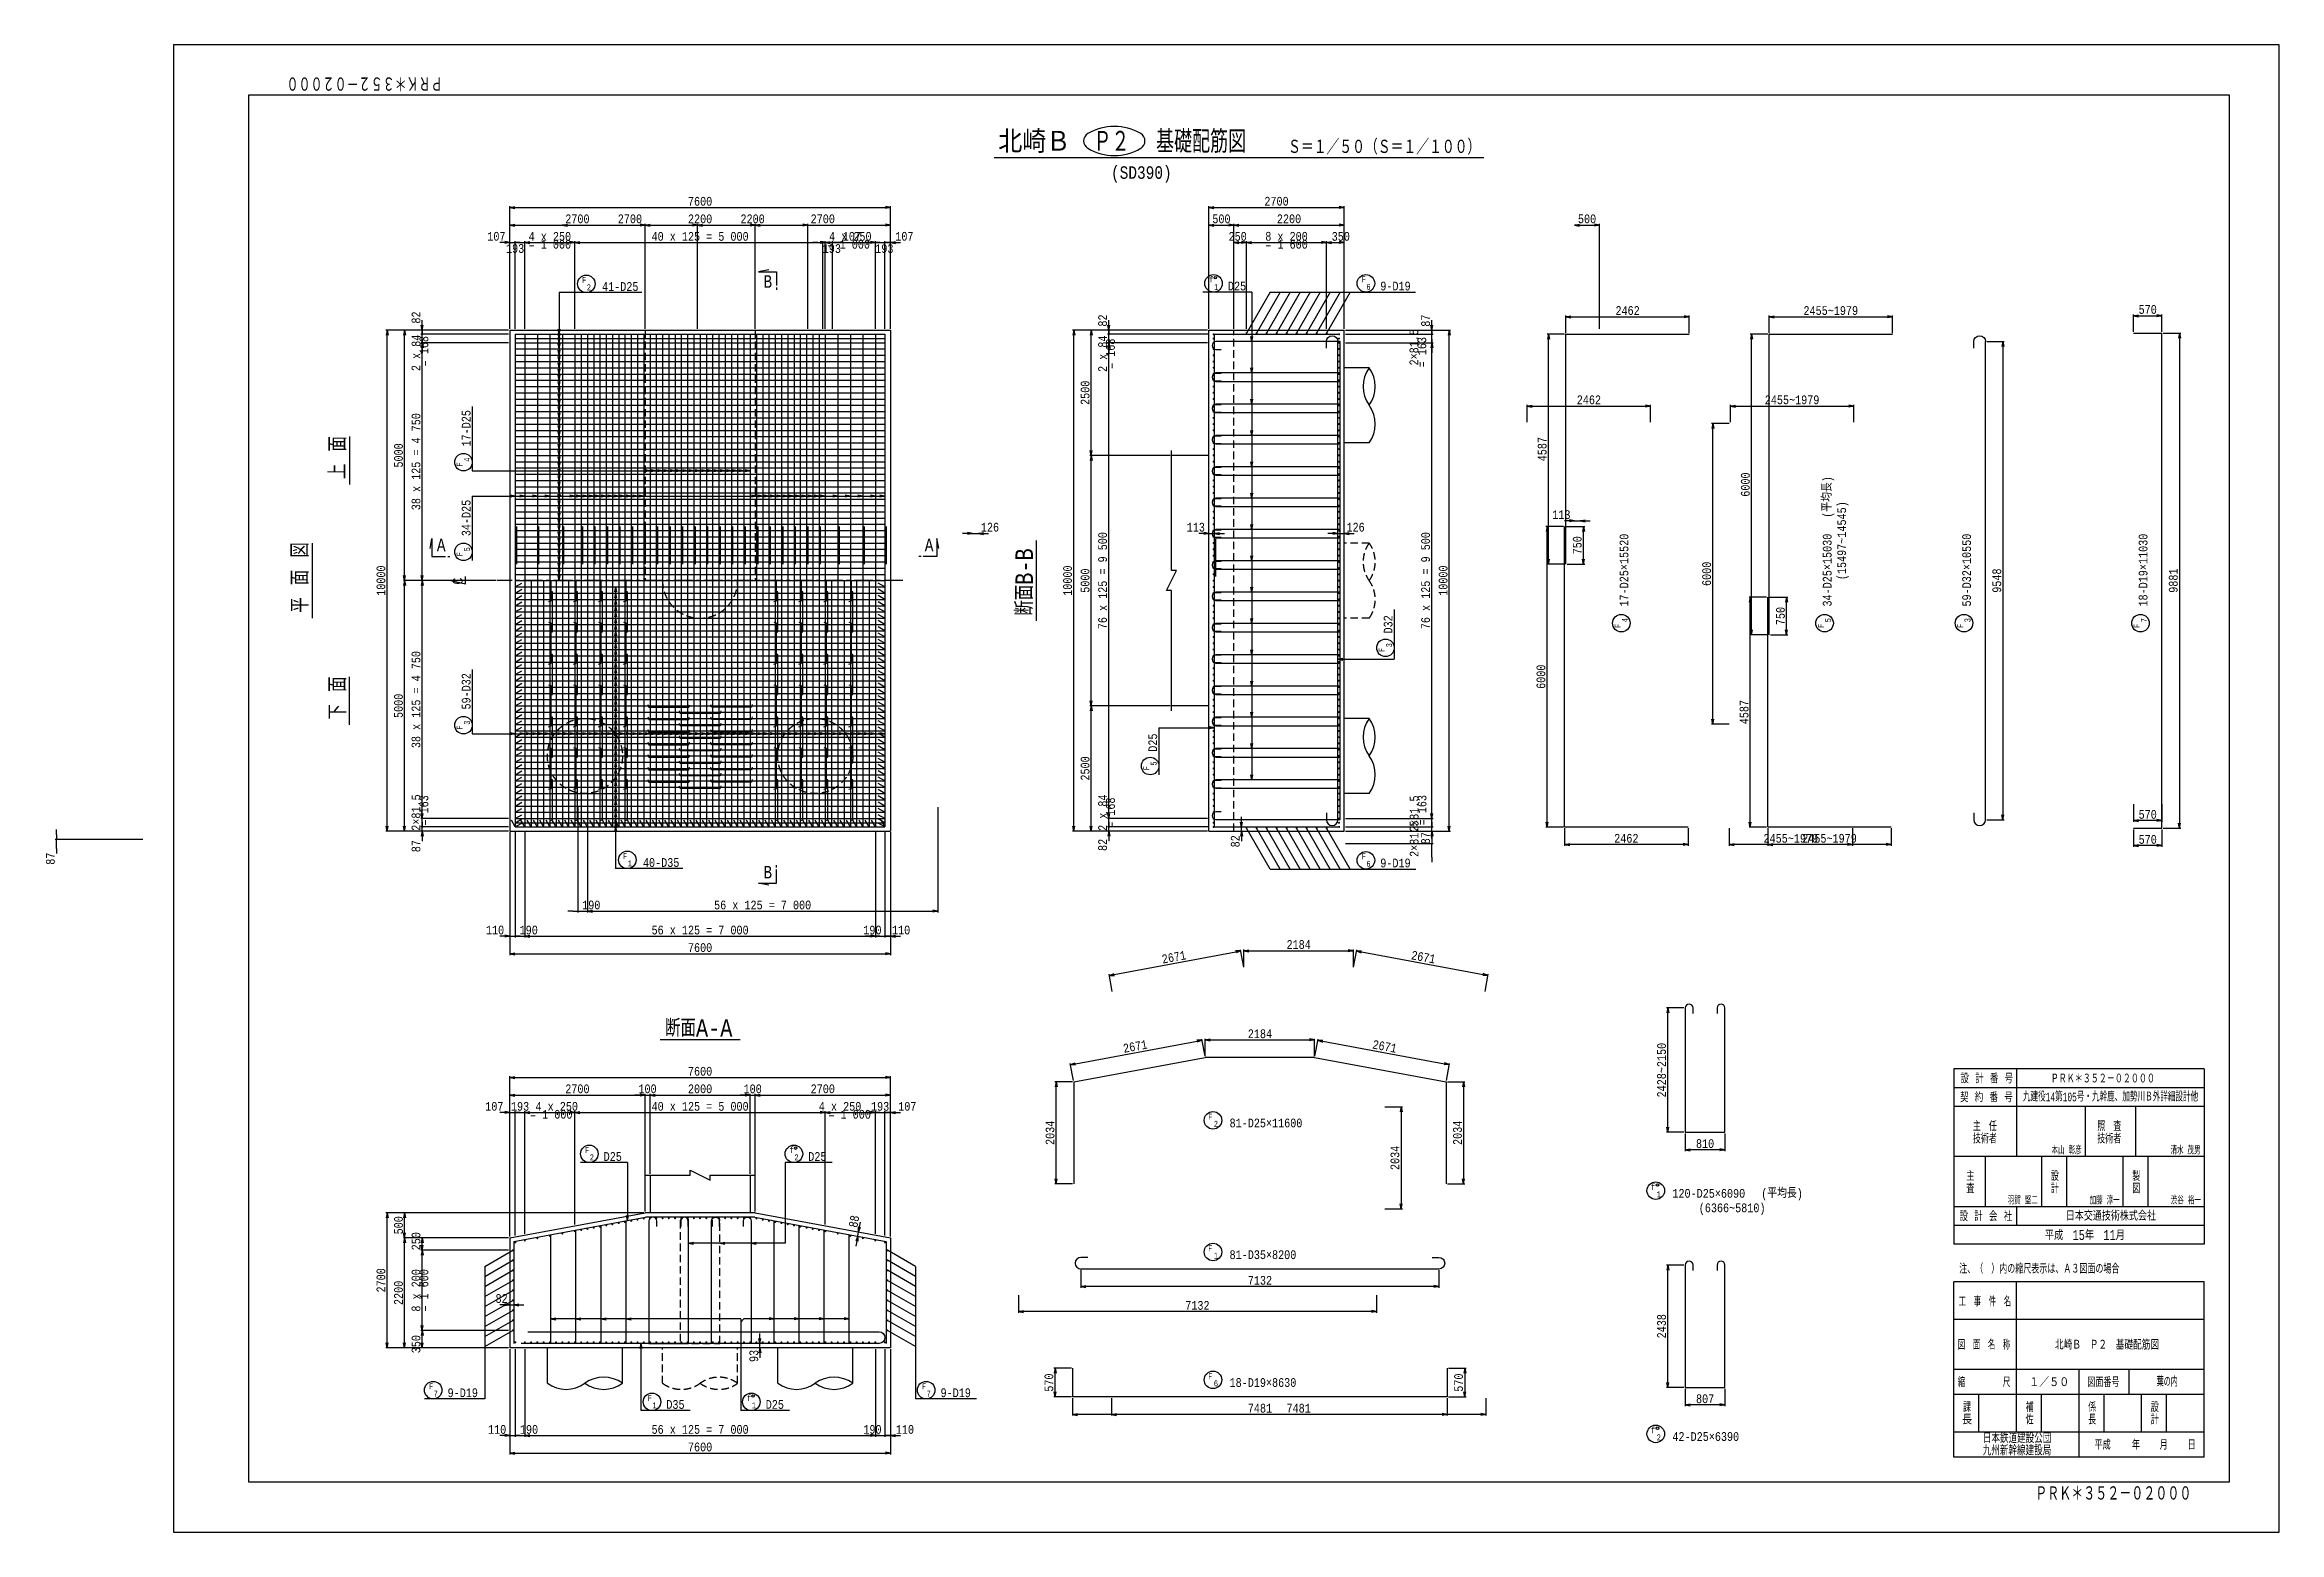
# Model space of a CAD drawing. Extents: x -2574 to 42050, y 0 to 29700.
import ezdxf
from ezdxf.enums import TextEntityAlignment as Align

# ---------------------------------------------------------------- set-up
doc = ezdxf.new("R2010")
doc.units = 0
doc.header["$LTSCALE"] = 300
doc.header["$MEASUREMENT"] = 0
doc.linetypes.add('CENTER', pattern=[2, 1.25, -0.25, 0.25, -0.25])
doc.linetypes.add('DASHED', pattern=[0.75, 0.5, -0.25])
doc.layers.get('0').update_dxf_attribs({"linetype": 'CONTINUOUS'})
doc.layers.get('DEFPOINTS').update_dxf_attribs({"linetype": 'CONTINUOUS'})
for name, color, linetype in [('1002', 1, 'CONTINUOUS'), ('1006', 5, 'CONTINUOUS'), ('6', 7, 'CONTINUOUS'), ('LAYER0015', 7, 'CONTINUOUS'), ('スターラップ', 6, 'CONTINUOUS'), ('主筋', 3, 'CONTINUOUS'), ('引き出し線', 2, 'CONTINUOUS'), ('構造線', 7, 'CONTINUOUS'), ('配力筋', 4, 'CONTINUOUS')]:
    doc.layers.add(name, color=color, linetype=linetype)
doc.styles.get("Standard").update_dxf_attribs({"font": 'monotxt.shx', "width": 0.8, "bigfont": 'extfont.shx'})
doc.dimstyles.new('DIMST1_1', dxfattribs={"dimscale": 50, "dimtxt": 4, "dimasz": 2, "dimexe": 0.5, "dimexo": 0.5, "dimgap": 0.09, "dimtad": 0, "dimdec": 0, "dimzin": 0, "dimtxsty": 'STANDARD', "dimblk": 'ARROW_1', "dimblk1": 'ARROW_1', "dimblk2": 'ARROW_1', "dimcen": 1, "dimdle": 3, "dimclrd": 1, "dimclre": 1, "dimclrt": 3, "dimazin": 3, "dimtfac": 1, "dimtdec": 4, "dimtix": 1, "dimtmove": 0, "dimatfit": 3, "dimtvp": 0.7, "dimtolj": 1, "dimtzin": 0})

msp = doc.modelspace()

# ---------------------------------------------------------------- texts
at = {"color": 4, "width": 0.8}
for s, p in [('上 面', (3450.1, 21028.3)), ('平 面 図', (2700.1, 18358.6)), ('断面B-B', (17161.2, 18301.2)), ('下 面', (3450.1, 16228.3))]:
    msp.add_text(s, height=350, rotation=90, dxfattribs=at).set_placement(p)
msp.add_text('断面A-A', height=350, dxfattribs=at).set_placement((9815.6, 9894.5))
at = {"layer": '1002', "color": 6, "width": 0.8}
for s, p in [('= 1 000', (7514.4, 25627.5)), ('= 1 000', (13482.9, 25627.5)), ('= 1 600', (22225.5, 25627.5)), ('= 1 000', (7541.8, 8257.7)), ('= 1 000', (13501.1, 8257.7))]:
    msp.add_text(s, height=175, dxfattribs=at).set_placement(p, align=Align.CENTER)
at = {"layer": '1002', "color": 3, "width": 0.8}
for s, p in [('B', (11779.7, 24847.4)), ('A', (5258, 19587.3)), ('A', (15000.4, 19587.3)), ('B', (11779.7, 13055.4))]:
    msp.add_text(s, height=250, dxfattribs=at).set_placement(p)
at = {"layer": '1002', "color": 6, "width": 0.8}
for s, p in [('= 168', (5086.9, 23580.2)), ('= 168', (18798, 23529.9)), ('= 163', (25014.9, 23560.7)), ('= 163', (5086.9, 14413.1)), ('= 168', (18798, 14367.3)), ('= 163', (25018.5, 14416.5)), ('= 1 600', (5086.9, 4830.2))]:
    msp.add_text(s, height=175, rotation=90, dxfattribs=at).set_placement(p, align=Align.CENTER)
at = {"layer": '6', "color": 6, "linetype": 'CONTINUOUS', "width": 0.8}
for s, height, p in [('(SD390)', 250, (18719.9, 27022.5)), ('F', 120, (20660.4, 8238.2)), ('81-D25×11600', 175, (21087.2, 8084.6)), ('f', 120, (29503.3, 6833.2)), ('120-D25×6090', 175, (29930.1, 6679.6)), ('(平均長)', 175, (31704.3, 6679.6)), ('(6366~5810)', 175, (30456.8, 6390.3)), ('F', 120, (20660.4, 5608.8)), ('81-D35×8200', 175, (21087.2, 5455.2)), ('F', 120, (20660.4, 3056.4)), ('18-D19×8630', 175, (21087.2, 2902.8)), ('f', 120, (29503.3, 1977.9)), ('42-D25×6390', 175, (29930.1, 1824.3))]:
    msp.add_text(s, height=height, dxfattribs=at).set_placement(p)
for s, height, p in [('(平均長)', 175, (33109.2, 20255)), ('(15497~14545)', 175, (33398.5, 19009.6)), ('17-D25×15520', 175, (29051.9, 18482.9)), ('34-D25×15030', 175, (33109.2, 18482.9)), ('59-D32×10550', 175, (35893.1, 18482.9)), ('18-D19×11030', 175, (39417.3, 18482.9)), ('F', 120, (28898.3, 18056.1)), ('F', 120, (32955.6, 18056.1)), ('F', 120, (35739.5, 18056.1)), ('F', 120, (39263.7, 18056.1))]:
    msp.add_text(s, height=height, rotation=90, dxfattribs=at).set_placement(p)
at = {"layer": 'LAYER0015', "color": 4, "width": 0.687225}
msp.add_text('ＰＲＫ＊３５２－０２０００', height=300, rotation=180, dxfattribs=at).set_placement((5375, 29075), (2255, 29075), align=Align.FIT)
at = {"layer": 'LAYER0015', "color": 3}
msp.add_text('北崎Ｂ', height=450, dxfattribs=at).set_placement((16468.5, 27540), (17908.5, 27540), align=Align.FIT)
for s, height, width, p, p2 in [('Ｐ２', 450, 0.827586, (18368.5, 27540), (19088.5, 27540)), ('基礎配筋図', 450, 0.705882, (19618.5, 27540), (21418.5, 27540)), ('Ｓ＝１／５０（Ｓ＝１／１００）', 300, 0.747082, (22254.8, 27510), (26094.8, 27510))]:
    msp.add_text(s, height=height, dxfattribs=dict(at, width=width)).set_placement(p, p2, align=Align.FIT)
at = {"layer": 'LAYER0015', "color": 6}
for s, height, width, p, p2 in [('設 計 番 号', 200, 0.828947, (35683.3, 8962.5), (36733.3, 8962.5)), ('ＰＲＫ＊３５２－０２０００', 200, 0.687225, (37485.6, 8962.5), (39565.6, 8962.5)), ('契 約 番 号', 200, 0.828947, (35676.2, 8587.5), (36726.2, 8587.5)), ('九建役14第105号・九幹鹿、加勢川Ｂ外詳細設計他', 175, 0.696056, (36930.3, 8603.6), (40430.3, 8603.6)), ('主\u3000任', 200, 0.72, (35930.7, 8012.5), (36410.7, 8012.5)), ('照\u3000査', 200, 0.72, (38414.2, 8012.5), (38894.2, 8012.5)), ('技術者', 200, 0.72, (35930.7, 7762.5), (36410.7, 7762.5)), ('本山 彰彦', 150, 0.779221, (37502.7, 7547.9), (38102.7, 7547.9)), ('技術者', 200, 0.72, (38414.2, 7762.5), (38894.2, 7762.5)), ('清水 茂男', 150, 0.789474, (39877.7, 7547.9), (40477.7, 7547.9)), ('主', 200, 0.857143, (35799.9, 7015.7), (35959.9, 7015.7)), ('設', 200, 0.857143, (37487.4, 7015.7), (37647.4, 7015.7)), ('製', 200, 0.857143, (39112.4, 7015.7), (39272.4, 7015.7)), ('査', 200, 0.857143, (35799.9, 6769), (35959.9, 6769)), ('羽賀 堅二', 150, 0.779221, (36627.7, 6547.9), (37227.7, 6547.9)), ('計', 200, 0.857143, (37487.4, 6769), (37647.4, 6769)), ('加藤 淳一', 150, 0.779221, (38261.1, 6547.9), (38861.1, 6547.9)), ('図', 200, 0.923077, (39112.4, 6769), (39272.4, 6769)), ('渋谷 裕一', 150, 0.789474, (39883.6, 6547.9), (40483.6, 6547.9)), ('設 計 会 社', 200, 0.828947, (35664.9, 6212.5), (36714.9, 6212.5)), ('日本交通技術株式会社', 200, 0.767045, (37786.3, 6222.4), (39586.3, 6222.4)), ('平成\u300015年\u300011月', 200, 0.740741, (37367, 5835.5), (38967, 5835.5)), ('注、（\u3000）内の縮尺表示は、Ａ３図面の場合', 200, 0.674157, (35657.2, 5165.6), (38857.2, 5165.6)), ('工\u3000事\u3000件\u3000名', 200, 0.650826, (35645, 4510.8), (36695, 4510.8)), ('図\u3000面\u3000名\u3000称', 200, 0.645492, (35628.6, 3648), (36678.6, 3648)), ('北崎Ｂ\u3000Ｐ２\u3000基礎配筋図', 200, 0.739336, (37570.1, 3648), (39650.1, 3648)), ('縮\u3000\u3000\u3000\u3000\u3000尺', 200, 0.645492, (35628.6, 2900), (36678.6, 2900)), ('１／５０', 200, 0.923077, (37055.3, 2900), (37855.3, 2900)), ('図面番号', 200, 0.705882, (38218.2, 2900), (38858.2, 2900)), ('葉の内', 175, 0.734694, (39601.8, 2912.5), (40021.8, 2912.5)), ('長', 200, 1.071429, (35714.1, 2154.6), (35914.1, 2154.6)), ('課', 200, 0.857143, (35734.1, 2401.3), (35894.1, 2401.3)), ('佐', 200, 0.857143, (36984.1, 2154.6), (37144.1, 2154.6)), ('補', 200, 0.857143, (36984.1, 2401.3), (37144.1, 2401.3)), ('係', 200, 0.857143, (38234.1, 2401.3), (38394.1, 2401.3)), ('長', 200, 0.857143, (38234.1, 2154.6), (38394.1, 2154.6)), ('設', 200, 0.857143, (39484.1, 2401.3), (39644.1, 2401.3)), ('計', 200, 0.857143, (39484.1, 2154.6), (39644.1, 2154.6)), ('日本鉄道建設公団', 190, 0.776978, (36130.2, 1782.7), (37498.2, 1782.7)), ('平成', 200, 0.75, (38362, 1650), (38682, 1650)), ('年', 200, 0.857143, (39106.8, 1650), (39266.8, 1650)), ('九州新幹線建設局', 190, 0.771429, (36128.7, 1536.5), (37496.7, 1536.5))]:
    msp.add_text(s, height=height, dxfattribs=dict(at, width=width)).set_placement(p, p2, align=Align.FIT)
for s, p, p2 in [('月', (39661.8, 1650), (39821.8, 1650)), ('日', (40216.8, 1650), (40376.8, 1650))]:
    msp.add_text(s, height=200, dxfattribs=at).set_placement(p, p2, align=Align.FIT)
at = {"layer": 'LAYER0015', "color": 4, "width": 0.687225}
msp.add_text('ＰＲＫ＊３５２－０２０００', height=300, dxfattribs=at).set_placement((37175, 625), (40295, 625), align=Align.FIT)
at = {"layer": '引き出し線', "color": 6, "linetype": 'CONTINUOUS', "width": 0.8}
for s, p in [('F', (8157.2, 24943.4)), ('f', (20682.2, 24952.8)), ('F', (23724.5, 24952.8)), ('F', (8974.3, 13443.4)), ('F', (23724.5, 13434)), ('F', (8215.8, 7573.6)), ('f', (12302.1, 7573.6)), ('F', (5099.2, 2857.2)), ('F', (9468.1, 2623.6)), ('f', (11452.1, 2623.6)), ('F', (14943.1, 2857.2))]:
    msp.add_text(s, height=120, dxfattribs=at).set_placement(p)
for s, height, p in [('2', 120, (8335.5, 24794.9)), ('41-D25', 175, (9283.1, 24784.5)), ('1', 120, (20860.4, 24804.3)), ('6', 120, (23902.7, 24804.3)), ('1', 120, (9152.5, 13294.9)), ('40-D35', 175, (10100.2, 13284.5)), ('6', 120, (23902.7, 13285.4)), ('2', 120, (20856.4, 8094.5)), ('2', 120, (8394, 7425)), ('2', 120, (12480.3, 7425)), ('1', 120, (29699.3, 6689.5)), ('1', 120, (20856.4, 5465)), ('7', 120, (5277.4, 2708.7)), ('7', 120, (15121.3, 2708.7)), ('6', 120, (20856.4, 2912.7)), ('1', 120, (9646.3, 2475)), ('1', 120, (11630.4, 2475)), ('2', 120, (29699.3, 1834.1))]:
    msp.add_text(s, height=height, dxfattribs=at).set_placement(p, align=Align.RIGHT)
for s, height, rotation, p in [('D25', 175, 359.99966, (21054.7, 24794.4)), ('9-D19', 175, 359.99966, (24096.9, 24794.4)), ('F', 120, 90, (5771, 21278.9)), ('F', 120, 90, (5771, 19488.3)), ('D32', 175, 89.99966, (24340.5, 17945.2)), ('F', 120, 90, (24182.1, 17572.8)), ('F', 120, 90, (5771, 16027.7)), ('D25', 175, 89.99966, (19640.5, 15584.5)), ('F', 120, 90, (19482.1, 15212.1)), ('9-D19', 175, 359.99966, (24096.9, 13275.6)), ('D25', 175, 359.99966, (8588.2, 7415.2)), ('D25', 175, 359.99966, (12674.5, 7415.2)), ('9-D19', 175, 359.99966, (5471.6, 2698.8)), ('9-D19', 175, 359.99966, (15315.6, 2698.8)), ('D35', 175, 359.99966, (9840.5, 2465.2)), ('D25', 175, 359.99966, (11824.6, 2465.2))]:
    msp.add_text(s, height=height, rotation=rotation, dxfattribs=at).set_placement(p)
for s, height, p in [('17-D25', 175, (5929.9, 22404.7)), ('4', 120, (5919.6, 21457.1)), ('34-D25', 175, (5929.9, 20614.2)), ('5', 120, (5919.6, 19666.5)), ('C', 200, (5773.6, 19060.2)), ('4', 120, (29042, 18252.2)), ('5', 120, (33099.4, 18252.2)), ('3', 120, (35883.2, 18252.2)), ('7', 120, (39407.4, 18252.2)), ('3', 120, (24330.6, 17751)), ('59-D32', 175, (5929.9, 17153.6)), ('3', 120, (5919.6, 16205.9)), ('5', 120, (19630.6, 15390.3))]:
    msp.add_text(s, height=height, rotation=90, dxfattribs=at).set_placement(p, align=Align.RIGHT)

# ---------------------------------------------------------------- blocks, each defined once
blk = doc.blocks.new('GROUP_2')
at = {"layer": 'LAYER0015', "color": 2, "linetype": 'CONTINUOUS'}
for centre, radius, start, end in [((-3863, 23103), 2084, 59.56596, 120.43404), ((-4746, 24605), 342, 120.43404, 239.56596), ((-3863, 26108), 2084, 239.56596, 300.43404), ((-2981, 24605), 342, 300.43404, 419.56596)]:
    blk.add_arc(centre, radius, start, end, dxfattribs=at)
blk = doc.blocks.new('GROUP_1')
at = {"layer": 'LAYER0015', "color": 1, "linetype": 'CONTINUOUS'}
for p, q in [((-39050, 27700), (40050, 27700)), ((-39050, -27700), (-39050, 27700)), ((40050, 27700), (40050, -27700)), ((40050, -27700), (-39050, -27700))]:
    blk.add_line(p, q, dxfattribs=at)
blk = doc.blocks.new('DOT1')
at = {"const_width": 0.5}
blk.add_lwpolyline([(-0.25, 0, 1), (0.25, 0, 1)], format="xyb", close=True, dxfattribs=at)
blk = doc.blocks.new('ARROW_1')
at = {"color": 0}
for p, q in [((0, 0), (-1, 0.2)), ((0, 0), (-1, -0.2)), ((-1, 0), (0, 0))]:
    blk.add_line(p, q, dxfattribs=at)
blk = doc.blocks.new('*D14')
at = {"color": 2, "linetype": 'BYBLOCK'}
for p, q in [((9389, 6380), (4239, 6380)), ((4264, 3780), (4264, 6280)), ((6689, 3680), (4239, 3680))]:
    blk.add_line(p, q, dxfattribs=at)
at = {"layer": 'DEFPOINTS', "color": 0, "linetype": 'BYBLOCK'}
for p in [(4264, 6380), (9414, 6380), (6714, 3680)]:
    blk.add_point(p, dxfattribs=at)
at = {"color": 2, "linetype": 'BYBLOCK', "xscale": 100, "yscale": 100, "zscale": 100}
for p, rotation in [((4264, 6380), 90), ((4264, 3680), 270)]:
    blk.add_blockref('ARROW_1', p, dxfattribs=dict(at, rotation=rotation))
at = {"color": 6, "linetype": 'BYBLOCK', "insert": (4142, 5030), "char_height": 175, "attachment_point": 5, "rotation": 90}
blk.add_mtext('\\A1;2700', dxfattribs=at)
blk = doc.blocks.new('*D15')
at = {"color": 2, "linetype": 'BYBLOCK'}
for p, q in [((6689, 5880), (4589, 5880)), ((4614, 3780), (4614, 5780))]:
    blk.add_line(p, q, dxfattribs=at)
at = {"layer": 'DEFPOINTS', "color": 0, "linetype": 'BYBLOCK'}
for p in [(4614, 5880), (6714, 5880), (4614, 3680)]:
    blk.add_point(p, dxfattribs=at)
at = {"color": 2, "linetype": 'BYBLOCK', "xscale": 100, "yscale": 100, "zscale": 100}
for p, rotation in [((4614, 5880), 90), ((4614, 3680), 270)]:
    blk.add_blockref('ARROW_1', p, dxfattribs=dict(at, rotation=rotation))
at = {"color": 6, "linetype": 'BYBLOCK', "insert": (4492, 4780), "char_height": 175, "attachment_point": 5, "rotation": 90}
blk.add_mtext('\\A1;2200', dxfattribs=at)
blk = doc.blocks.new('*D16')
at = {"color": 2, "linetype": 'BYBLOCK'}
blk.add_line((5863, 22255), (5863, 22555), dxfattribs=at)
at = {"layer": 'DEFPOINTS', "color": 0, "linetype": 'BYBLOCK'}
for p in [(5863, 22655), (5863, 22655), (7963, 22155)]:
    blk.add_point(p, dxfattribs=at)
at = {"color": 2, "linetype": 'BYBLOCK', "xscale": 100, "yscale": 100, "zscale": 100}
for p, rotation in [((5863, 22655), 90), ((5863, 22155), 270)]:
    blk.add_blockref('ARROW_1', p, dxfattribs=dict(at, rotation=rotation))
at = {"color": 6, "linetype": 'BYBLOCK', "insert": (5741, 22405), "char_height": 175, "attachment_point": 5, "rotation": 90}
blk.add_mtext('\\A1;500', dxfattribs=at)
blk = doc.blocks.new('*D17')
at = {"color": 2, "linetype": 'BYBLOCK'}
for p, q in [((7938, 20505), (6188, 20505)), ((6213, 20255), (6213, 20405))]:
    blk.add_line(p, q, dxfattribs=at)
at = {"layer": 'DEFPOINTS', "color": 0, "linetype": 'BYBLOCK'}
for p in [(6213, 20505), (6213, 20155), (7963, 20505)]:
    blk.add_point(p, dxfattribs=at)
at = {"color": 2, "linetype": 'BYBLOCK', "xscale": 100, "yscale": 100, "zscale": 100}
for p, rotation in [((6213, 20505), 90), ((6213, 20155), 270)]:
    blk.add_blockref('ARROW_1', p, dxfattribs=dict(at, rotation=rotation))
at = {"color": 6, "linetype": 'BYBLOCK', "insert": (6091, 20231), "char_height": 175, "attachment_point": 5, "rotation": 90}
blk.add_mtext('\\A1;350', dxfattribs=at)
blk = doc.blocks.new('*D18')
at = {"color": 2, "linetype": 'BYBLOCK'}
for p, q in [((6689, 5630), (4939, 5630)), ((4964, 4130), (4964, 5530))]:
    blk.add_line(p, q, dxfattribs=at)
at = {"layer": 'DEFPOINTS', "color": 0, "linetype": 'BYBLOCK'}
for p in [(4964, 5630), (6714, 5630), (6714, 4030)]:
    blk.add_point(p, dxfattribs=at)
at = {"color": 2, "linetype": 'BYBLOCK', "xscale": 100, "yscale": 100, "zscale": 100}
for p, rotation in [((4964, 5630), 90), ((4964, 4030), 270)]:
    blk.add_blockref('ARROW_1', p, dxfattribs=dict(at, rotation=rotation))
at = {"color": 6, "linetype": 'BYBLOCK', "insert": (4842, 4830), "char_height": 175, "attachment_point": 5, "rotation": 90}
blk.add_mtext('\\A1;8 x 200 ', dxfattribs=at)
blk = doc.blocks.new('*D19')
at = {"color": 2, "linetype": 'BYBLOCK'}
blk.add_line((6213, 22005), (6213, 22055), dxfattribs=at)
at = {"layer": 'DEFPOINTS', "color": 0, "linetype": 'BYBLOCK'}
for p in [(6213, 22155), (6213, 22155), (7963, 21905)]:
    blk.add_point(p, dxfattribs=at)
at = {"color": 2, "linetype": 'BYBLOCK', "xscale": 100, "yscale": 100, "zscale": 100}
for p, rotation in [((6213, 22155), 90), ((6213, 21905), 270)]:
    blk.add_blockref('ARROW_1', p, dxfattribs=dict(at, rotation=rotation))
at = {"color": 6, "linetype": 'BYBLOCK', "insert": (6091, 22086), "char_height": 175, "attachment_point": 5, "rotation": 90}
blk.add_mtext('\\A1;250', dxfattribs=at)
blk = doc.blocks.new('*D20')
at = {"color": 2, "linetype": 'BYBLOCK'}
for p, q in [((7963, 22180), (7963, 25380)), ((8063, 25355), (15463, 25355)), ((15563, 22180), (15563, 25380))]:
    blk.add_line(p, q, dxfattribs=at)
at = {"layer": 'DEFPOINTS', "color": 0, "linetype": 'BYBLOCK'}
for p in [(15563, 25355), (7963, 22155), (15563, 22155)]:
    blk.add_point(p, dxfattribs=at)
at = {"color": 2, "linetype": 'BYBLOCK', "xscale": 100, "yscale": 100, "zscale": 100, "rotation": 180}
blk.add_blockref('ARROW_1', (7963, 25355), dxfattribs=at)
at = {"color": 2, "linetype": 'BYBLOCK', "xscale": 100, "yscale": 100, "zscale": 100}
blk.add_blockref('ARROW_1', (15563, 25355), dxfattribs=at)
at = {"color": 6, "linetype": 'BYBLOCK', "insert": (11763, 25478), "char_height": 175, "attachment_point": 5}
blk.add_mtext('\\A1;7600', dxfattribs=at)
blk = doc.blocks.new('*D21')
at = {"color": 2, "linetype": 'BYBLOCK'}
for p, q in [((8063, 25005), (10563, 25005)), ((10663, 22680), (10663, 25030))]:
    blk.add_line(p, q, dxfattribs=at)
at = {"layer": 'DEFPOINTS', "color": 0, "linetype": 'BYBLOCK'}
for p in [(7963, 25005), (10663, 25005), (10663, 22655)]:
    blk.add_point(p, dxfattribs=at)
at = {"color": 2, "linetype": 'BYBLOCK', "xscale": 100, "yscale": 100, "zscale": 100, "rotation": 180}
blk.add_blockref('ARROW_1', (7963, 25005), dxfattribs=at)
at = {"color": 2, "linetype": 'BYBLOCK', "xscale": 100, "yscale": 100, "zscale": 100}
blk.add_blockref('ARROW_1', (10663, 25005), dxfattribs=at)
at = {"color": 6, "linetype": 'BYBLOCK', "insert": (9313, 25128), "char_height": 175, "attachment_point": 5}
blk.add_mtext('\\A1;2700', dxfattribs=at)
blk = doc.blocks.new('ARROW_8')
at = {"color": 0}
blk.add_line((-1, 0), (0, 0), dxfattribs=at)
blk = doc.blocks.new('*D22')
at = {"color": 2, "linetype": 'BYBLOCK'}
for p, q in [((10563, 25005), (10463, 25005)), ((10663, 22680), (10663, 25030)), ((10663, 25005), (10763, 25005)), ((10763, 23430), (10763, 25030)), ((10863, 25005), (10963, 25005))]:
    blk.add_line(p, q, dxfattribs=at)
at = {"layer": 'DEFPOINTS', "color": 0, "linetype": 'BYBLOCK'}
for p in [(10763, 25005), (10763, 23405), (10663, 22655)]:
    blk.add_point(p, dxfattribs=at)
at = {"color": 2, "linetype": 'BYBLOCK', "xscale": 100, "yscale": 100, "zscale": 100}
blk.add_blockref('ARROW_8', (10663, 25005), dxfattribs=at)
at = {"color": 2, "linetype": 'BYBLOCK', "xscale": 100, "yscale": 100, "zscale": 100, "rotation": 180}
blk.add_blockref('ARROW_8', (10763, 25005), dxfattribs=at)
at = {"color": 6, "linetype": 'BYBLOCK', "insert": (10713, 25128), "char_height": 175, "attachment_point": 5}
blk.add_mtext('\\A1;100', dxfattribs=at)
blk = doc.blocks.new('*D23')
at = {"color": 2, "linetype": 'BYBLOCK'}
for p, q in [((10863, 25005), (12663, 25005)), ((12763, 23430), (12763, 25030))]:
    blk.add_line(p, q, dxfattribs=at)
at = {"layer": 'DEFPOINTS', "color": 0, "linetype": 'BYBLOCK'}
for p in [(12763, 25005), (10763, 23405), (12763, 23405)]:
    blk.add_point(p, dxfattribs=at)
at = {"color": 2, "linetype": 'BYBLOCK', "xscale": 100, "yscale": 100, "zscale": 100, "rotation": 180}
blk.add_blockref('ARROW_1', (10763, 25005), dxfattribs=at)
at = {"color": 2, "linetype": 'BYBLOCK', "xscale": 100, "yscale": 100, "zscale": 100}
blk.add_blockref('ARROW_1', (12763, 25005), dxfattribs=at)
at = {"color": 6, "linetype": 'BYBLOCK', "insert": (11763, 25128), "char_height": 175, "attachment_point": 5}
blk.add_mtext('\\A1;2000', dxfattribs=at)
blk = doc.blocks.new('*D24')
at = {"color": 2, "linetype": 'BYBLOCK'}
for p, q in [((12663, 25005), (12563, 25005)), ((12763, 23430), (12763, 25030)), ((12763, 25005), (12863, 25005)), ((12863, 22680), (12863, 25030)), ((12963, 25005), (13063, 25005))]:
    blk.add_line(p, q, dxfattribs=at)
at = {"layer": 'DEFPOINTS', "color": 0, "linetype": 'BYBLOCK'}
for p in [(12863, 25005), (12763, 23405), (12863, 22655)]:
    blk.add_point(p, dxfattribs=at)
at = {"color": 2, "linetype": 'BYBLOCK', "xscale": 100, "yscale": 100, "zscale": 100}
blk.add_blockref('ARROW_8', (12763, 25005), dxfattribs=at)
at = {"color": 2, "linetype": 'BYBLOCK', "xscale": 100, "yscale": 100, "zscale": 100, "rotation": 180}
blk.add_blockref('ARROW_8', (12863, 25005), dxfattribs=at)
at = {"color": 6, "linetype": 'BYBLOCK', "insert": (12813, 25128), "char_height": 175, "attachment_point": 5}
blk.add_mtext('\\A1;100', dxfattribs=at)
blk = doc.blocks.new('*D25')
at = {"color": 2, "linetype": 'BYBLOCK'}
blk.add_line((12963, 25005), (15463, 25005), dxfattribs=at)
at = {"layer": 'DEFPOINTS', "color": 0, "linetype": 'BYBLOCK'}
for p in [(15563, 25005), (15563, 25005), (12863, 22655)]:
    blk.add_point(p, dxfattribs=at)
at = {"color": 2, "linetype": 'BYBLOCK', "xscale": 100, "yscale": 100, "zscale": 100, "rotation": 180}
blk.add_blockref('ARROW_1', (12863, 25005), dxfattribs=at)
at = {"color": 2, "linetype": 'BYBLOCK', "xscale": 100, "yscale": 100, "zscale": 100}
blk.add_blockref('ARROW_1', (15563, 25005), dxfattribs=at)
at = {"color": 6, "linetype": 'BYBLOCK', "insert": (14213, 25128), "char_height": 175, "attachment_point": 5}
blk.add_mtext('\\A1;2700', dxfattribs=at)
blk = doc.blocks.new('*D26')
at = {"color": 2, "linetype": 'BYBLOCK'}
for p, q in [((7963, 20130), (7963, 18030)), ((15563, 20130), (15563, 18030)), ((8063, 18055), (15463, 18055))]:
    blk.add_line(p, q, dxfattribs=at)
at = {"layer": 'DEFPOINTS', "color": 0, "linetype": 'BYBLOCK'}
for p in [(7963, 20155), (15563, 20155), (15563, 18055)]:
    blk.add_point(p, dxfattribs=at)
at = {"color": 2, "linetype": 'BYBLOCK', "xscale": 100, "yscale": 100, "zscale": 100, "rotation": 180}
blk.add_blockref('ARROW_1', (7963, 18055), dxfattribs=at)
at = {"color": 2, "linetype": 'BYBLOCK', "xscale": 100, "yscale": 100, "zscale": 100}
blk.add_blockref('ARROW_1', (15563, 18055), dxfattribs=at)
at = {"color": 6, "linetype": 'BYBLOCK', "insert": (11763, 18178), "char_height": 175, "attachment_point": 5}
blk.add_mtext('\\A1;7600', dxfattribs=at)
blk = doc.blocks.new('*D27')
at = {"color": 2, "linetype": 'BYBLOCK'}
for p, q in [((8073, 20130), (8073, 18380)), ((7863, 18405), (7763, 18405)), ((7963, 18405), (8073, 18405)), ((7963, 18405), (8073, 18405)), ((8173, 18405), (8273, 18405))]:
    blk.add_line(p, q, dxfattribs=at)
at = {"layer": 'DEFPOINTS', "color": 0, "linetype": 'BYBLOCK'}
for p in [(8073, 20155), (7963, 18405), (8073, 18405)]:
    blk.add_point(p, dxfattribs=at)
at = {"color": 2, "linetype": 'BYBLOCK', "xscale": 100, "yscale": 100, "zscale": 100}
blk.add_blockref('ARROW_8', (7963, 18405), dxfattribs=at)
at = {"color": 2, "linetype": 'BYBLOCK', "xscale": 100, "yscale": 100, "zscale": 100, "rotation": 180}
blk.add_blockref('ARROW_8', (8073, 18405), dxfattribs=at)
at = {"color": 6, "linetype": 'BYBLOCK', "insert": (7710, 18528), "char_height": 175, "attachment_point": 5}
blk.add_mtext('\\A1;110', dxfattribs=at)
blk = doc.blocks.new('*D28')
at = {"color": 2, "linetype": 'BYBLOCK'}
for p, q in [((8073, 20130), (8073, 18380)), ((8263, 20130), (8263, 18380)), ((7973, 18405), (7873, 18405)), ((8073, 18405), (8263, 18405)), ((8073, 18405), (8263, 18405)), ((8363, 18405), (8463, 18405))]:
    blk.add_line(p, q, dxfattribs=at)
at = {"layer": 'DEFPOINTS', "color": 0, "linetype": 'BYBLOCK'}
for p in [(8073, 20155), (8263, 20155), (8263, 18405)]:
    blk.add_point(p, dxfattribs=at)
at = {"color": 2, "linetype": 'BYBLOCK', "xscale": 100, "yscale": 100, "zscale": 100}
blk.add_blockref('ARROW_8', (8073, 18405), dxfattribs=at)
at = {"color": 2, "linetype": 'BYBLOCK', "xscale": 100, "yscale": 100, "zscale": 100, "rotation": 180}
blk.add_blockref('ARROW_8', (8263, 18405), dxfattribs=at)
at = {"color": 6, "linetype": 'BYBLOCK', "insert": (8347, 18528), "char_height": 175, "attachment_point": 5}
blk.add_mtext('\\A1;190', dxfattribs=at)
blk = doc.blocks.new('*D29')
at = {"color": 2, "linetype": 'BYBLOCK'}
for p, q in [((15263, 20130), (15263, 18380)), ((8363, 18405), (15163, 18405))]:
    blk.add_line(p, q, dxfattribs=at)
at = {"layer": 'DEFPOINTS', "color": 0, "linetype": 'BYBLOCK'}
for p in [(8263, 20155), (15263, 20155), (15263, 18405)]:
    blk.add_point(p, dxfattribs=at)
at = {"color": 2, "linetype": 'BYBLOCK', "xscale": 100, "yscale": 100, "zscale": 100, "rotation": 180}
blk.add_blockref('ARROW_1', (8263, 18405), dxfattribs=at)
at = {"color": 2, "linetype": 'BYBLOCK', "xscale": 100, "yscale": 100, "zscale": 100}
blk.add_blockref('ARROW_1', (15263, 18405), dxfattribs=at)
at = {"color": 6, "linetype": 'BYBLOCK', "insert": (11763, 18528), "char_height": 175, "attachment_point": 5}
blk.add_mtext('\\A1;56 x 125 = 7 000', dxfattribs=at)
blk = doc.blocks.new('*D30')
at = {"color": 2, "linetype": 'BYBLOCK'}
for p, q in [((15263, 20130), (15263, 18380)), ((15453, 20130), (15453, 18380)), ((15163, 18405), (15063, 18405)), ((15263, 18405), (15453, 18405)), ((15263, 18405), (15453, 18405)), ((15553, 18405), (15653, 18405))]:
    blk.add_line(p, q, dxfattribs=at)
at = {"layer": 'DEFPOINTS', "color": 0, "linetype": 'BYBLOCK'}
for p in [(15263, 20155), (15453, 20155), (15453, 18405)]:
    blk.add_point(p, dxfattribs=at)
at = {"color": 2, "linetype": 'BYBLOCK', "xscale": 100, "yscale": 100, "zscale": 100}
blk.add_blockref('ARROW_8', (15263, 18405), dxfattribs=at)
at = {"color": 2, "linetype": 'BYBLOCK', "xscale": 100, "yscale": 100, "zscale": 100, "rotation": 180}
blk.add_blockref('ARROW_8', (15453, 18405), dxfattribs=at)
at = {"color": 6, "linetype": 'BYBLOCK', "insert": (15205, 18528), "char_height": 175, "attachment_point": 5}
blk.add_mtext('\\A1;190', dxfattribs=at)
blk = doc.blocks.new('*D31')
at = {"color": 2, "linetype": 'BYBLOCK'}
for p, q in [((15453, 20130), (15453, 18380)), ((15353, 18405), (15253, 18405)), ((15453, 18405), (15563, 18405)), ((15453, 18405), (15563, 18405)), ((15663, 18405), (15763, 18405))]:
    blk.add_line(p, q, dxfattribs=at)
at = {"layer": 'DEFPOINTS', "color": 0, "linetype": 'BYBLOCK'}
for p in [(15453, 20155), (15563, 18405), (15563, 18405)]:
    blk.add_point(p, dxfattribs=at)
at = {"color": 2, "linetype": 'BYBLOCK', "xscale": 100, "yscale": 100, "zscale": 100}
blk.add_blockref('ARROW_8', (15453, 18405), dxfattribs=at)
at = {"color": 2, "linetype": 'BYBLOCK', "xscale": 100, "yscale": 100, "zscale": 100, "rotation": 180}
blk.add_blockref('ARROW_8', (15563, 18405), dxfattribs=at)
at = {"color": 6, "linetype": 'BYBLOCK', "insert": (15853, 18528), "char_height": 175, "attachment_point": 5}
blk.add_mtext('\\A1;110', dxfattribs=at)
blk = doc.blocks.new('*D32')
at = {"color": 2, "linetype": 'BYBLOCK'}
for p, q in [((6614, 8380), (6514, 8380)), ((6714, 8380), (6824, 8380)), ((6714, 8380), (6824, 8380)), ((6824, 5926), (6824, 8405)), ((6924, 8380), (7024, 8380))]:
    blk.add_line(p, q, dxfattribs=at)
at = {"layer": 'DEFPOINTS', "color": 0, "linetype": 'BYBLOCK'}
for p in [(6714, 8380), (6824, 8380), (6824, 5901)]:
    blk.add_point(p, dxfattribs=at)
at = {"color": 2, "linetype": 'BYBLOCK', "xscale": 100, "yscale": 100, "zscale": 100}
blk.add_blockref('ARROW_8', (6714, 8380), dxfattribs=at)
at = {"color": 2, "linetype": 'BYBLOCK', "xscale": 100, "yscale": 100, "zscale": 100, "rotation": 180}
blk.add_blockref('ARROW_8', (6824, 8380), dxfattribs=at)
at = {"color": 6, "linetype": 'BYBLOCK', "insert": (6405, 8503), "char_height": 175, "attachment_point": 5}
blk.add_mtext('\\A1;107', dxfattribs=at)
blk = doc.blocks.new('*D33')
at = {"color": 2, "linetype": 'BYBLOCK'}
for p, q in [((6724, 8380), (6624, 8380)), ((6824, 5926), (6824, 8405)), ((6824, 8380), (7014, 8380)), ((7014, 5961), (7014, 8405)), ((7114, 8380), (7214, 8380))]:
    blk.add_line(p, q, dxfattribs=at)
at = {"layer": 'DEFPOINTS', "color": 0, "linetype": 'BYBLOCK'}
for p in [(7014, 8380), (6824, 5901), (7014, 5936)]:
    blk.add_point(p, dxfattribs=at)
at = {"color": 2, "linetype": 'BYBLOCK', "xscale": 100, "yscale": 100, "zscale": 100}
blk.add_blockref('ARROW_8', (6824, 8380), dxfattribs=at)
at = {"color": 2, "linetype": 'BYBLOCK', "xscale": 100, "yscale": 100, "zscale": 100, "rotation": 180}
blk.add_blockref('ARROW_8', (7014, 8380), dxfattribs=at)
at = {"color": 6, "linetype": 'BYBLOCK', "insert": (6919, 8503), "char_height": 175, "attachment_point": 5}
blk.add_mtext('\\A1;193', dxfattribs=at)
blk = doc.blocks.new('*D34')
at = {"color": 2, "linetype": 'BYBLOCK'}
for p, q in [((8363, 24655), (9163, 24655)), ((9263, 22421), (9263, 24680))]:
    blk.add_line(p, q, dxfattribs=at)
at = {"layer": 'DEFPOINTS', "color": 0, "linetype": 'BYBLOCK'}
for p in [(9263, 24655), (9263, 22396), (8263, 22211)]:
    blk.add_point(p, dxfattribs=at)
at = {"color": 2, "linetype": 'BYBLOCK', "xscale": 100, "yscale": 100, "zscale": 100, "rotation": 180}
blk.add_blockref('ARROW_1', (8263, 24655), dxfattribs=at)
at = {"color": 2, "linetype": 'BYBLOCK', "xscale": 100, "yscale": 100, "zscale": 100}
blk.add_blockref('ARROW_1', (9263, 24655), dxfattribs=at)
at = {"color": 6, "linetype": 'BYBLOCK', "insert": (8900, 24778), "char_height": 175, "attachment_point": 5}
blk.add_mtext('\\A1;4 x 250 ', dxfattribs=at)
blk = doc.blocks.new('*D35')
at = {"color": 2, "linetype": 'BYBLOCK'}
for p, q in [((9363, 24655), (14163, 24655)), ((14263, 22421), (14263, 24680))]:
    blk.add_line(p, q, dxfattribs=at)
at = {"layer": 'DEFPOINTS', "color": 0, "linetype": 'BYBLOCK'}
for p in [(14263, 24655), (9263, 22396), (14263, 22396)]:
    blk.add_point(p, dxfattribs=at)
at = {"color": 2, "linetype": 'BYBLOCK', "xscale": 100, "yscale": 100, "zscale": 100, "rotation": 180}
blk.add_blockref('ARROW_1', (9263, 24655), dxfattribs=at)
at = {"color": 2, "linetype": 'BYBLOCK', "xscale": 100, "yscale": 100, "zscale": 100}
blk.add_blockref('ARROW_1', (14263, 24655), dxfattribs=at)
at = {"color": 6, "linetype": 'BYBLOCK', "insert": (11763, 24778), "char_height": 175, "attachment_point": 5}
blk.add_mtext('\\A1;40 x 125 = 5 000', dxfattribs=at)
blk = doc.blocks.new('*D36')
at = {"color": 2, "linetype": 'BYBLOCK'}
for p, q in [((14363, 24655), (15163, 24655)), ((15263, 22236), (15263, 24680))]:
    blk.add_line(p, q, dxfattribs=at)
at = {"layer": 'DEFPOINTS', "color": 0, "linetype": 'BYBLOCK'}
for p in [(15263, 24655), (14263, 22396), (15263, 22211)]:
    blk.add_point(p, dxfattribs=at)
at = {"color": 2, "linetype": 'BYBLOCK', "xscale": 100, "yscale": 100, "zscale": 100, "rotation": 180}
blk.add_blockref('ARROW_1', (14263, 24655), dxfattribs=at)
at = {"color": 2, "linetype": 'BYBLOCK', "xscale": 100, "yscale": 100, "zscale": 100}
blk.add_blockref('ARROW_1', (15263, 24655), dxfattribs=at)
at = {"color": 6, "linetype": 'BYBLOCK', "insert": (14558, 24778), "char_height": 175, "attachment_point": 5}
blk.add_mtext('\\A1;4 x 250 ', dxfattribs=at)
blk = doc.blocks.new('*D37')
at = {"color": 2, "linetype": 'BYBLOCK'}
for p, q in [((13914, 8380), (13814, 8380)), ((14014, 5961), (14014, 8405)), ((14014, 8380), (14204, 8380)), ((14204, 5926), (14204, 8405)), ((14304, 8380), (14404, 8380))]:
    blk.add_line(p, q, dxfattribs=at)
at = {"layer": 'DEFPOINTS', "color": 0, "linetype": 'BYBLOCK'}
for p in [(14204, 8380), (14014, 5936), (14204, 5901)]:
    blk.add_point(p, dxfattribs=at)
at = {"color": 2, "linetype": 'BYBLOCK', "xscale": 100, "yscale": 100, "zscale": 100}
blk.add_blockref('ARROW_8', (14014, 8380), dxfattribs=at)
at = {"color": 2, "linetype": 'BYBLOCK', "xscale": 100, "yscale": 100, "zscale": 100, "rotation": 180}
blk.add_blockref('ARROW_8', (14204, 8380), dxfattribs=at)
at = {"color": 6, "linetype": 'BYBLOCK', "insert": (14109, 8503), "char_height": 175, "attachment_point": 5}
blk.add_mtext('\\A1;193', dxfattribs=at)
blk = doc.blocks.new('*D38')
at = {"color": 2, "linetype": 'BYBLOCK'}
for p, q in [((14104, 8380), (14004, 8380)), ((14204, 5926), (14204, 8405)), ((14204, 8380), (14314, 8380)), ((14204, 8380), (14314, 8380)), ((14414, 8380), (14514, 8380))]:
    blk.add_line(p, q, dxfattribs=at)
at = {"layer": 'DEFPOINTS', "color": 0, "linetype": 'BYBLOCK'}
for p in [(14314, 8380), (14314, 8380), (14204, 5901)]:
    blk.add_point(p, dxfattribs=at)
at = {"color": 2, "linetype": 'BYBLOCK', "xscale": 100, "yscale": 100, "zscale": 100}
blk.add_blockref('ARROW_8', (14204, 8380), dxfattribs=at)
at = {"color": 2, "linetype": 'BYBLOCK', "xscale": 100, "yscale": 100, "zscale": 100, "rotation": 180}
blk.add_blockref('ARROW_8', (14314, 8380), dxfattribs=at)
at = {"color": 6, "linetype": 'BYBLOCK', "insert": (14652, 8503), "char_height": 175, "attachment_point": 5}
blk.add_mtext('\\A1;107', dxfattribs=at)
blk = doc.blocks.new('*D39')
at = {"color": 2, "linetype": 'BYBLOCK'}
for p, q in [((11710, 3871), (11710, 3971)), ((11710, 3680), (11710, 3771)), ((11710, 3680), (11710, 3771)), ((11710, 3580), (11710, 3480))]:
    blk.add_line(p, q, dxfattribs=at)
at = {"layer": 'DEFPOINTS', "color": 0, "linetype": 'BYBLOCK'}
for p in [(11710, 3771), (11710, 3771), (11710, 3680)]:
    blk.add_point(p, dxfattribs=at)
at = {"color": 2, "linetype": 'BYBLOCK', "xscale": 100, "yscale": 100, "zscale": 100}
for p, rotation in [((11710, 3771), 270), ((11710, 3680), 90)]:
    blk.add_blockref('ARROW_1', p, dxfattribs=dict(at, rotation=rotation))
at = {"color": 6, "linetype": 'BYBLOCK', "insert": (11588, 3521), "char_height": 175, "attachment_point": 5, "rotation": 90}
blk.add_mtext('\\A1;93', dxfattribs=at)
blk = doc.blocks.new('*D40')
at = {"color": 2, "linetype": 'BYBLOCK'}
for p, q in [((14947, 22371), (14965, 22469)), ((14894, 22088), (14876, 21990)), ((14913, 22187), (14928, 22273)), ((14913, 22187), (14928, 22273))]:
    blk.add_line(p, q, dxfattribs=at)
at = {"layer": 'DEFPOINTS', "color": 0, "linetype": 'BYBLOCK'}
for p in [(14913, 22187), (14928, 22273), (14928, 22273)]:
    blk.add_point(p, dxfattribs=at)
at = {"color": 2, "linetype": 'BYBLOCK', "xscale": 100, "yscale": 100, "zscale": 100}
for p, rotation in [((14928, 22273), 259.5085229876678), ((14913, 22187), 79.50852298766775)]:
    blk.add_blockref('ARROW_1', p, dxfattribs=dict(at, rotation=rotation))
at = {"color": 6, "linetype": 'BYBLOCK', "insert": (14837, 22482), "char_height": 175, "attachment_point": 5, "rotation": 79.5085}
blk.add_mtext('\\A1;88', dxfattribs=at)
blk = doc.blocks.new('*D41')
at = {"color": 2, "linetype": 'BYBLOCK'}
for p, q in [((7863, 21019), (7763, 21019)), ((7963, 21019), (8045, 21019)), ((7963, 21019), (8045, 21019)), ((8145, 21019), (8245, 21019))]:
    blk.add_line(p, q, dxfattribs=at)
at = {"layer": 'DEFPOINTS', "color": 0, "linetype": 'BYBLOCK'}
for p in [(7963, 21019), (8045, 21019), (8045, 21019)]:
    blk.add_point(p, dxfattribs=at)
at = {"color": 2, "linetype": 'BYBLOCK', "xscale": 100, "yscale": 100, "zscale": 100}
blk.add_blockref('ARROW_1', (7963, 21019), dxfattribs=at)
at = {"color": 2, "linetype": 'BYBLOCK', "xscale": 100, "yscale": 100, "zscale": 100, "rotation": 180}
blk.add_blockref('ARROW_1', (8045, 21019), dxfattribs=at)
at = {"color": 6, "linetype": 'BYBLOCK', "insert": (7799, 21141), "char_height": 175, "attachment_point": 5}
blk.add_mtext('\\A1;82', dxfattribs=at)
blk = doc.blocks.new('*D42')
at = {"color": 2, "linetype": 'BYBLOCK'}
for p, q in [((20650, 24000), (17950, 24000)), ((17975, 14100), (17975, 23900)), ((20650, 14000), (17950, 14000))]:
    blk.add_line(p, q, dxfattribs=at)
at = {"layer": 'DEFPOINTS', "color": 0, "linetype": 'BYBLOCK'}
for p in [(17975, 24000), (20675, 24000), (20675, 14000)]:
    blk.add_point(p, dxfattribs=at)
at = {"color": 2, "linetype": 'BYBLOCK', "xscale": 100, "yscale": 100, "zscale": 100}
for p, rotation in [((17975, 24000), 90), ((17975, 14000), 270)]:
    blk.add_blockref('ARROW_1', p, dxfattribs=dict(at, rotation=rotation))
at = {"color": 6, "linetype": 'BYBLOCK', "insert": (17853, 19000), "char_height": 175, "attachment_point": 5, "rotation": 90}
blk.add_mtext('\\A1;10000', dxfattribs=at)
blk = doc.blocks.new('*D43')
at = {"color": 2, "linetype": 'BYBLOCK'}
for p, q in [((19900, 16500), (18300, 16500)), ((18325, 14100), (18325, 16400))]:
    blk.add_line(p, q, dxfattribs=at)
at = {"layer": 'DEFPOINTS', "color": 0, "linetype": 'BYBLOCK'}
for p in [(18325, 16500), (19925, 16500), (18325, 14000)]:
    blk.add_point(p, dxfattribs=at)
at = {"color": 2, "linetype": 'BYBLOCK', "xscale": 100, "yscale": 100, "zscale": 100}
for p, rotation in [((18325, 16500), 90), ((18325, 14000), 270)]:
    blk.add_blockref('ARROW_1', p, dxfattribs=dict(at, rotation=rotation))
at = {"color": 6, "linetype": 'BYBLOCK', "insert": (18203, 15250), "char_height": 175, "attachment_point": 5, "rotation": 90}
blk.add_mtext('\\A1;2500', dxfattribs=at)
blk = doc.blocks.new('*D44')
at = {"color": 2, "linetype": 'BYBLOCK'}
for p, q in [((27201, 24539), (25601, 24539)), ((25626, 19639), (25626, 24439))]:
    blk.add_line(p, q, dxfattribs=at)
at = {"layer": 'DEFPOINTS', "color": 0, "linetype": 'BYBLOCK'}
for p in [(25626, 24539), (27226, 24539), (27226, 19539)]:
    blk.add_point(p, dxfattribs=at)
at = {"color": 2, "linetype": 'BYBLOCK', "xscale": 100, "yscale": 100, "zscale": 100}
for p, rotation in [((25626, 24539), 90), ((25626, 19539), 270)]:
    blk.add_blockref('ARROW_1', p, dxfattribs=dict(at, rotation=rotation))
at = {"color": 6, "linetype": 'BYBLOCK', "insert": (25504, 22039), "char_height": 175, "attachment_point": 5, "rotation": 90}
blk.add_mtext('\\A1;5000', dxfattribs=at)
blk = doc.blocks.new('*D45')
at = {"color": 2, "linetype": 'BYBLOCK'}
blk.add_line((18325, 21600), (18325, 23900), dxfattribs=at)
at = {"layer": 'DEFPOINTS', "color": 0, "linetype": 'BYBLOCK'}
for p in [(18325, 24000), (18325, 24000), (19925, 21500)]:
    blk.add_point(p, dxfattribs=at)
at = {"color": 2, "linetype": 'BYBLOCK', "xscale": 100, "yscale": 100, "zscale": 100}
for p, rotation in [((18325, 24000), 90), ((18325, 21500), 270)]:
    blk.add_blockref('ARROW_1', p, dxfattribs=dict(at, rotation=rotation))
at = {"color": 6, "linetype": 'BYBLOCK', "insert": (18203, 22750), "char_height": 175, "attachment_point": 5, "rotation": 90}
blk.add_mtext('\\A1;2500', dxfattribs=at)
blk = doc.blocks.new('*D46')
at = {"color": 2, "linetype": 'BYBLOCK'}
for p, q in [((23200, 24000), (25300, 24000)), ((25275, 14100), (25275, 23900)), ((23200, 14000), (25300, 14000))]:
    blk.add_line(p, q, dxfattribs=at)
at = {"layer": 'DEFPOINTS', "color": 0, "linetype": 'BYBLOCK'}
for p in [(23175, 24000), (25275, 24000), (23175, 14000)]:
    blk.add_point(p, dxfattribs=at)
at = {"color": 2, "linetype": 'BYBLOCK', "xscale": 100, "yscale": 100, "zscale": 100}
for p, rotation in [((25275, 24000), 90), ((25275, 14000), 270)]:
    blk.add_blockref('ARROW_1', p, dxfattribs=dict(at, rotation=rotation))
at = {"color": 6, "linetype": 'BYBLOCK', "insert": (25153, 19000), "char_height": 175, "attachment_point": 5, "rotation": 90}
blk.add_mtext('\\A1;10000', dxfattribs=at)
blk = doc.blocks.new('*D47')
at = {"color": 2, "linetype": 'BYBLOCK'}
for p, q in [((25125, 14182), (25125, 14282)), ((23400, 14082), (25150, 14082)), ((25125, 14000), (25125, 14082)), ((25125, 14000), (25125, 14082)), ((25125, 13900), (25125, 13800))]:
    blk.add_line(p, q, dxfattribs=at)
at = {"layer": 'DEFPOINTS', "color": 0, "linetype": 'BYBLOCK'}
for p in [(23375, 14082), (25125, 14082), (25125, 14000)]:
    blk.add_point(p, dxfattribs=at)
at = {"color": 2, "linetype": 'BYBLOCK', "xscale": 100, "yscale": 100, "zscale": 100}
for p, rotation in [((25125, 14082), 270), ((25125, 14000), 90)]:
    blk.add_blockref('ARROW_8', p, dxfattribs=dict(at, rotation=rotation))
at = {"color": 6, "linetype": 'BYBLOCK', "insert": (25003, 13858), "char_height": 175, "attachment_point": 5, "rotation": 90}
blk.add_mtext('\\A1;87', dxfattribs=at)
blk = doc.blocks.new('*D48')
at = {"color": 2, "linetype": 'BYBLOCK'}
for p, q in [((25125, 24100), (25125, 24200)), ((23400, 23918), (25150, 23918)), ((25115, 24000), (25150, 24000)), ((25125, 23918), (25125, 24000)), ((25125, 23918), (25125, 24000)), ((25125, 23818), (25125, 23718))]:
    blk.add_line(p, q, dxfattribs=at)
at = {"layer": 'DEFPOINTS', "color": 0, "linetype": 'BYBLOCK'}
for p in [(23375, 23918), (25090, 24000), (25125, 24000)]:
    blk.add_point(p, dxfattribs=at)
at = {"color": 2, "linetype": 'BYBLOCK', "xscale": 100, "yscale": 100, "zscale": 100}
for p, rotation in [((25125, 24000), 270), ((25125, 23918), 90)]:
    blk.add_blockref('ARROW_8', p, dxfattribs=dict(at, rotation=rotation))
at = {"color": 6, "linetype": 'BYBLOCK', "insert": (25003, 24190), "char_height": 175, "attachment_point": 5, "rotation": 90}
blk.add_mtext('\\A1;87', dxfattribs=at)
blk = doc.blocks.new('*D52')
at = {"color": 2, "linetype": 'BYBLOCK'}
for p, q in [((25976, 14682), (25976, 14782)), ((27951, 14582), (25951, 14582)), ((25976, 14500), (25976, 14582)), ((25976, 14500), (25976, 14582)), ((25976, 14400), (25976, 14300))]:
    blk.add_line(p, q, dxfattribs=at)
at = {"layer": 'DEFPOINTS', "color": 0, "linetype": 'BYBLOCK'}
for p in [(25976, 14582), (25976, 14500), (27976, 14582)]:
    blk.add_point(p, dxfattribs=at)
at = {"color": 2, "linetype": 'BYBLOCK', "xscale": 100, "yscale": 100, "zscale": 100}
for p, rotation in [((25976, 14582), 270), ((25976, 14500), 90)]:
    blk.add_blockref('ARROW_8', p, dxfattribs=dict(at, rotation=rotation))
at = {"color": 6, "linetype": 'BYBLOCK', "insert": (25854, 14224), "char_height": 175, "attachment_point": 5, "rotation": 90}
blk.add_mtext('\\A1;82', dxfattribs=at)
blk = doc.blocks.new('*D56')
at = {"color": 2, "linetype": 'BYBLOCK'}
for p, q in [((25976, 24100), (25976, 24200)), ((27951, 23918), (25951, 23918)), ((25976, 23918), (25976, 24000)), ((25976, 23918), (25976, 24000)), ((25976, 23818), (25976, 23718))]:
    blk.add_line(p, q, dxfattribs=at)
at = {"layer": 'DEFPOINTS', "color": 0, "linetype": 'BYBLOCK'}
for p in [(25976, 24000), (25976, 24000), (27976, 23918)]:
    blk.add_point(p, dxfattribs=at)
at = {"color": 2, "linetype": 'BYBLOCK', "xscale": 100, "yscale": 100, "zscale": 100}
for p, rotation in [((25976, 24000), 270), ((25976, 23918), 90)]:
    blk.add_blockref('ARROW_8', p, dxfattribs=dict(at, rotation=rotation))
at = {"color": 6, "linetype": 'BYBLOCK', "insert": (25854, 24193), "char_height": 175, "attachment_point": 5, "rotation": 90}
blk.add_mtext('\\A1;82', dxfattribs=at)
blk = doc.blocks.new('*D57')
at = {"color": 2, "linetype": 'BYBLOCK'}
for p, q in [((20675, 24025), (20675, 26475)), ((20775, 26450), (23275, 26450)), ((23375, 24025), (23375, 26475))]:
    blk.add_line(p, q, dxfattribs=at)
at = {"layer": 'DEFPOINTS', "color": 0, "linetype": 'BYBLOCK'}
for p in [(23375, 26450), (20675, 24000), (23375, 24000)]:
    blk.add_point(p, dxfattribs=at)
at = {"color": 2, "linetype": 'BYBLOCK', "xscale": 100, "yscale": 100, "zscale": 100, "rotation": 180}
blk.add_blockref('ARROW_1', (20675, 26450), dxfattribs=at)
at = {"color": 2, "linetype": 'BYBLOCK', "xscale": 100, "yscale": 100, "zscale": 100}
blk.add_blockref('ARROW_1', (23375, 26450), dxfattribs=at)
at = {"color": 6, "linetype": 'BYBLOCK', "insert": (22025, 26573), "char_height": 175, "attachment_point": 5}
blk.add_mtext('\\A1;2700', dxfattribs=at)
blk = doc.blocks.new('*D58')
at = {"color": 2, "linetype": 'BYBLOCK'}
for p, q in [((28076, 26100), (28376, 26100)), ((28476, 24025), (28476, 26125)), ((23152, 19944), (23052, 19944)), ((23252, 19944), (23375, 19944)), ((23252, 19944), (23375, 19944)), ((23475, 19944), (23575, 19944))]:
    blk.add_line(p, q, dxfattribs=at)
at = {"layer": 'DEFPOINTS', "color": 0, "linetype": 'BYBLOCK'}
for p in [(27976, 26100), (28476, 26100), (28476, 24000), (23252, 19944), (23375, 19944), (23375, 19944)]:
    blk.add_point(p, dxfattribs=at)
at = {"color": 2, "linetype": 'BYBLOCK', "xscale": 100, "yscale": 100, "zscale": 100, "rotation": 180}
for p in [(27976, 26100), (23375, 19944)]:
    blk.add_blockref('ARROW_1', p, dxfattribs=at)
at = {"color": 2, "linetype": 'BYBLOCK', "xscale": 100, "yscale": 100, "zscale": 100}
for p in [(28476, 26100), (23252, 19944)]:
    blk.add_blockref('ARROW_1', p, dxfattribs=at)
at = {"color": 6, "linetype": 'BYBLOCK', "char_height": 175, "attachment_point": 5}
for s, insert in [('\\A1;500', (28226, 26222)), ('\\A1;126', (23604, 20066))]:
    blk.add_mtext(s, dxfattribs=dict(at, insert=insert))
blk = doc.blocks.new('*D59')
at = {"color": 2, "linetype": 'BYBLOCK'}
blk.add_line((21275, 26100), (23275, 26100), dxfattribs=at)
at = {"layer": 'DEFPOINTS', "color": 0, "linetype": 'BYBLOCK'}
for p in [(23375, 26100), (23375, 26100), (21175, 24000)]:
    blk.add_point(p, dxfattribs=at)
at = {"color": 2, "linetype": 'BYBLOCK', "xscale": 100, "yscale": 100, "zscale": 100, "rotation": 180}
blk.add_blockref('ARROW_1', (21175, 26100), dxfattribs=at)
at = {"color": 2, "linetype": 'BYBLOCK', "xscale": 100, "yscale": 100, "zscale": 100}
blk.add_blockref('ARROW_1', (23375, 26100), dxfattribs=at)
at = {"color": 6, "linetype": 'BYBLOCK', "insert": (22275, 26223), "char_height": 175, "attachment_point": 5}
blk.add_mtext('\\A1;2200', dxfattribs=at)
blk = doc.blocks.new('*D60')
at = {"color": 2, "linetype": 'BYBLOCK'}
for p, q in [((28576, 25750), (28626, 25750)), ((28726, 24025), (28726, 25775))]:
    blk.add_line(p, q, dxfattribs=at)
at = {"layer": 'DEFPOINTS', "color": 0, "linetype": 'BYBLOCK'}
for p in [(28476, 25750), (28726, 25750), (28726, 24000)]:
    blk.add_point(p, dxfattribs=at)
at = {"color": 2, "linetype": 'BYBLOCK', "xscale": 100, "yscale": 100, "zscale": 100, "rotation": 180}
blk.add_blockref('ARROW_1', (28476, 25750), dxfattribs=at)
at = {"color": 2, "linetype": 'BYBLOCK', "xscale": 100, "yscale": 100, "zscale": 100}
blk.add_blockref('ARROW_1', (28726, 25750), dxfattribs=at)
at = {"color": 6, "linetype": 'BYBLOCK', "insert": (28550, 25872), "char_height": 175, "attachment_point": 5}
blk.add_mtext('\\A1;250', dxfattribs=at)
blk = doc.blocks.new('*D61')
at = {"color": 2, "linetype": 'BYBLOCK'}
for p, q in [((21525, 25750), (22925, 25750)), ((23025, 24025), (23025, 25775))]:
    blk.add_line(p, q, dxfattribs=at)
at = {"layer": 'DEFPOINTS', "color": 0, "linetype": 'BYBLOCK'}
for p in [(23025, 25750), (21425, 24000), (23025, 24000)]:
    blk.add_point(p, dxfattribs=at)
at = {"color": 2, "linetype": 'BYBLOCK', "xscale": 100, "yscale": 100, "zscale": 100, "rotation": 180}
blk.add_blockref('ARROW_1', (21425, 25750), dxfattribs=at)
at = {"color": 2, "linetype": 'BYBLOCK', "xscale": 100, "yscale": 100, "zscale": 100}
blk.add_blockref('ARROW_1', (23025, 25750), dxfattribs=at)
at = {"color": 6, "linetype": 'BYBLOCK', "insert": (22225, 25873), "char_height": 175, "attachment_point": 5}
blk.add_mtext('\\A1;8 x 200 ', dxfattribs=at)
blk = doc.blocks.new('*D62')
at = {"color": 2, "linetype": 'BYBLOCK'}
blk.add_line((30226, 25750), (30376, 25750), dxfattribs=at)
at = {"layer": 'DEFPOINTS', "color": 0, "linetype": 'BYBLOCK'}
for p in [(30476, 25750), (30476, 25750), (30126, 24000)]:
    blk.add_point(p, dxfattribs=at)
at = {"color": 2, "linetype": 'BYBLOCK', "xscale": 100, "yscale": 100, "zscale": 100, "rotation": 180}
blk.add_blockref('ARROW_1', (30126, 25750), dxfattribs=at)
at = {"color": 2, "linetype": 'BYBLOCK', "xscale": 100, "yscale": 100, "zscale": 100}
blk.add_blockref('ARROW_1', (30476, 25750), dxfattribs=at)
at = {"color": 6, "linetype": 'BYBLOCK', "insert": (30409, 25872), "char_height": 175, "attachment_point": 5}
blk.add_mtext('\\A1;350', dxfattribs=at)
blk = doc.blocks.new('*D63')
at = {"color": 2, "linetype": 'BYBLOCK'}
for p, q in [((27876, 20194), (27776, 20194)), ((27976, 20194), (28089, 20194)), ((27976, 20194), (28089, 20194)), ((28189, 20194), (28289, 20194)), ((4964, 14182), (4964, 14282)), ((6689, 14082), (4939, 14082)), ((4964, 14000), (4964, 14082)), ((4964, 14000), (4964, 14082)), ((4964, 13900), (4964, 13800))]:
    blk.add_line(p, q, dxfattribs=at)
at = {"layer": 'DEFPOINTS', "color": 0, "linetype": 'BYBLOCK'}
for p in [(27976, 20194), (28089, 20194), (28089, 20194), (4964, 14082), (4964, 14000), (6714, 14082)]:
    blk.add_point(p, dxfattribs=at)
at = {"color": 2, "linetype": 'BYBLOCK', "xscale": 100, "yscale": 100, "zscale": 100}
blk.add_blockref('ARROW_1', (27976, 20194), dxfattribs=at)
for name, p, rotation in [('ARROW_1', (28089, 20194), 180), ('ARROW_8', (4964, 14082), 270), ('ARROW_8', (4964, 14000), 90)]:
    blk.add_blockref(name, p, dxfattribs=dict(at, rotation=rotation))
at = {"color": 6, "linetype": 'BYBLOCK', "insert": (27714, 20316), "char_height": 175, "attachment_point": 5}
blk.add_mtext('\\A1;113', dxfattribs=at)
at = {"color": 6, "linetype": 'BYBLOCK', "insert": (4842, 13699), "char_height": 175, "attachment_point": 5, "rotation": 90}
blk.add_mtext('\\A1;87', dxfattribs=at)
blk = doc.blocks.new('*D65')
at = {"color": 2, "linetype": 'BYBLOCK'}
for p, q in [((28626, 14681), (28626, 14781)), ((28626, 14500), (28626, 14581)), ((28626, 14500), (28626, 14581)), ((28626, 14400), (28626, 14300))]:
    blk.add_line(p, q, dxfattribs=at)
at = {"layer": 'DEFPOINTS', "color": 0, "linetype": 'BYBLOCK'}
for p in [(28626, 14581), (28626, 14581), (28626, 14500)]:
    blk.add_point(p, dxfattribs=at)
at = {"color": 2, "linetype": 'BYBLOCK', "xscale": 100, "yscale": 100, "zscale": 100}
for p, rotation in [((28626, 14581), 270), ((28626, 14500), 90)]:
    blk.add_blockref('ARROW_1', p, dxfattribs=dict(at, rotation=rotation))
at = {"color": 6, "linetype": 'BYBLOCK', "insert": (28503, 14296), "char_height": 175, "attachment_point": 5, "rotation": 90}
blk.add_mtext('\\A1;82', dxfattribs=at)
blk = doc.blocks.new('*D66')
at = {"color": 2, "linetype": 'BYBLOCK'}
for p, q in [((6689, 24000), (4239, 24000)), ((4264, 14100), (4264, 23900)), ((6689, 14000), (4239, 14000))]:
    blk.add_line(p, q, dxfattribs=at)
at = {"layer": 'DEFPOINTS', "color": 0, "linetype": 'BYBLOCK'}
for p in [(4264, 24000), (6714, 24000), (6714, 14000)]:
    blk.add_point(p, dxfattribs=at)
at = {"color": 2, "linetype": 'BYBLOCK', "xscale": 100, "yscale": 100, "zscale": 100}
for p, rotation in [((4264, 24000), 90), ((4264, 14000), 270)]:
    blk.add_blockref('ARROW_1', p, dxfattribs=dict(at, rotation=rotation))
at = {"color": 6, "linetype": 'BYBLOCK', "insert": (4142, 19000), "char_height": 175, "attachment_point": 5, "rotation": 90}
blk.add_mtext('\\A1;10000', dxfattribs=at)
blk = doc.blocks.new('*D67')
at = {"color": 2, "linetype": 'BYBLOCK'}
for p, q in [((6439, 19000), (4589, 19000)), ((4614, 14100), (4614, 18900))]:
    blk.add_line(p, q, dxfattribs=at)
at = {"layer": 'DEFPOINTS', "color": 0, "linetype": 'BYBLOCK'}
for p in [(4614, 19000), (6464, 19000), (4614, 14000)]:
    blk.add_point(p, dxfattribs=at)
at = {"color": 2, "linetype": 'BYBLOCK', "xscale": 100, "yscale": 100, "zscale": 100}
for p, rotation in [((4614, 19000), 90), ((4614, 14000), 270)]:
    blk.add_blockref('ARROW_1', p, dxfattribs=dict(at, rotation=rotation))
at = {"color": 6, "linetype": 'BYBLOCK', "insert": (4492, 16500), "char_height": 175, "attachment_point": 5, "rotation": 90}
blk.add_mtext('\\A1;5000', dxfattribs=at)
blk = doc.blocks.new('*D68')
at = {"color": 2, "linetype": 'BYBLOCK'}
blk.add_line((4614, 19100), (4614, 23900), dxfattribs=at)
at = {"layer": 'DEFPOINTS', "color": 0, "linetype": 'BYBLOCK'}
for p in [(4614, 24000), (4614, 24000), (6464, 19000)]:
    blk.add_point(p, dxfattribs=at)
at = {"color": 2, "linetype": 'BYBLOCK', "xscale": 100, "yscale": 100, "zscale": 100}
for p, rotation in [((4614, 24000), 90), ((4614, 19000), 270)]:
    blk.add_blockref('ARROW_1', p, dxfattribs=dict(at, rotation=rotation))
at = {"color": 6, "linetype": 'BYBLOCK', "insert": (4492, 21500), "char_height": 175, "attachment_point": 5, "rotation": 90}
blk.add_mtext('\\A1;5000', dxfattribs=at)
blk = doc.blocks.new('*D72')
at = {"color": 2, "linetype": 'BYBLOCK'}
for p, q in [((6213, 24100), (6213, 24200)), ((7938, 23918), (6188, 23918)), ((6213, 23918), (6213, 24000)), ((6213, 23918), (6213, 24000)), ((6213, 23818), (6213, 23718))]:
    blk.add_line(p, q, dxfattribs=at)
at = {"layer": 'DEFPOINTS', "color": 0, "linetype": 'BYBLOCK'}
for p in [(6213, 24000), (6213, 24000), (7963, 23918)]:
    blk.add_point(p, dxfattribs=at)
at = {"color": 2, "linetype": 'BYBLOCK', "xscale": 100, "yscale": 100, "zscale": 100}
for p, rotation in [((6213, 24000), 270), ((6213, 23918), 90)]:
    blk.add_blockref('ARROW_8', p, dxfattribs=dict(at, rotation=rotation))
at = {"color": 6, "linetype": 'BYBLOCK', "insert": (6091, 24253), "char_height": 175, "attachment_point": 5, "rotation": 90}
blk.add_mtext('\\A1;82', dxfattribs=at)
blk = doc.blocks.new('*D73')
at = {"color": 2, "linetype": 'BYBLOCK'}
for p, q in [((7763, 24025), (7763, 26475)), ((7863, 26450), (15263, 26450)), ((15363, 24025), (15363, 26475))]:
    blk.add_line(p, q, dxfattribs=at)
at = {"layer": 'DEFPOINTS', "color": 0, "linetype": 'BYBLOCK'}
for p in [(15363, 26450), (7763, 24000), (15363, 24000)]:
    blk.add_point(p, dxfattribs=at)
at = {"color": 2, "linetype": 'BYBLOCK', "xscale": 100, "yscale": 100, "zscale": 100, "rotation": 180}
blk.add_blockref('ARROW_1', (7763, 26450), dxfattribs=at)
at = {"color": 2, "linetype": 'BYBLOCK', "xscale": 100, "yscale": 100, "zscale": 100}
blk.add_blockref('ARROW_1', (15363, 26450), dxfattribs=at)
at = {"color": 6, "linetype": 'BYBLOCK', "insert": (11563, 26572), "char_height": 175, "attachment_point": 5}
blk.add_mtext('\\A1;7600', dxfattribs=at)
blk = doc.blocks.new('*D74')
at = {"color": 2, "linetype": 'BYBLOCK'}
for p, q in [((7863, 26100), (10363, 26100)), ((10463, 24025), (10463, 26125)), ((13914, 25750), (13814, 25750)), ((14014, 24025), (14014, 25775)), ((14014, 25750), (14204, 25750)), ((14014, 25750), (14204, 25750)), ((14204, 24025), (14204, 25775)), ((14304, 25750), (14404, 25750))]:
    blk.add_line(p, q, dxfattribs=at)
at = {"layer": 'DEFPOINTS', "color": 0, "linetype": 'BYBLOCK'}
for p in [(7763, 26100), (10463, 26100), (14204, 25750), (10463, 24000), (14014, 24000), (14204, 24000)]:
    blk.add_point(p, dxfattribs=at)
at = {"color": 2, "linetype": 'BYBLOCK', "xscale": 100, "yscale": 100, "zscale": 100, "rotation": 180}
for name, p in [('ARROW_1', (7763, 26100)), ('ARROW_8', (14204, 25750))]:
    blk.add_blockref(name, p, dxfattribs=at)
at = {"color": 2, "linetype": 'BYBLOCK', "xscale": 100, "yscale": 100, "zscale": 100}
for name, p in [('ARROW_1', (10463, 26100)), ('ARROW_8', (14014, 25750))]:
    blk.add_blockref(name, p, dxfattribs=at)
at = {"color": 6, "linetype": 'BYBLOCK', "char_height": 175, "attachment_point": 5}
for s, insert in [('\\A1;2700', (9113, 26222)), ('\\A1;193', (14193, 25628))]:
    blk.add_mtext(s, dxfattribs=dict(at, insert=insert))
blk = doc.blocks.new('*D75')
at = {"color": 2, "linetype": 'BYBLOCK'}
for p, q in [((10563, 26100), (12563, 26100)), ((12663, 24025), (12663, 26125)), ((14104, 25750), (14004, 25750)), ((14204, 24025), (14204, 25775)), ((14204, 25750), (14314, 25750)), ((14204, 25750), (14314, 25750)), ((14414, 25750), (14514, 25750))]:
    blk.add_line(p, q, dxfattribs=at)
at = {"layer": 'DEFPOINTS', "color": 0, "linetype": 'BYBLOCK'}
for p in [(12663, 26100), (14314, 25750), (14314, 25750), (10463, 24000), (12663, 24000), (14204, 24000)]:
    blk.add_point(p, dxfattribs=at)
at = {"color": 2, "linetype": 'BYBLOCK', "xscale": 100, "yscale": 100, "zscale": 100, "rotation": 180}
for name, p in [('ARROW_1', (10463, 26100)), ('ARROW_8', (14314, 25750))]:
    blk.add_blockref(name, p, dxfattribs=at)
at = {"color": 2, "linetype": 'BYBLOCK', "xscale": 100, "yscale": 100, "zscale": 100}
for name, p in [('ARROW_1', (12663, 26100)), ('ARROW_8', (14204, 25750))]:
    blk.add_blockref(name, p, dxfattribs=at)
at = {"color": 6, "linetype": 'BYBLOCK', "char_height": 175, "attachment_point": 5}
for s, insert in [('\\A1;2200', (11563, 26222)), ('\\A1;107', (14594, 25873))]:
    blk.add_mtext(s, dxfattribs=dict(at, insert=insert))
blk = doc.blocks.new('*D76')
at = {"color": 2, "linetype": 'BYBLOCK'}
blk.add_line((12763, 26100), (15263, 26100), dxfattribs=at)
at = {"layer": 'DEFPOINTS', "color": 0, "linetype": 'BYBLOCK'}
for p in [(15363, 26100), (15363, 26100), (12663, 24000)]:
    blk.add_point(p, dxfattribs=at)
at = {"color": 2, "linetype": 'BYBLOCK', "xscale": 100, "yscale": 100, "zscale": 100, "rotation": 180}
blk.add_blockref('ARROW_1', (12663, 26100), dxfattribs=at)
at = {"color": 2, "linetype": 'BYBLOCK', "xscale": 100, "yscale": 100, "zscale": 100}
blk.add_blockref('ARROW_1', (15363, 26100), dxfattribs=at)
at = {"color": 6, "linetype": 'BYBLOCK', "insert": (14013, 26222), "char_height": 175, "attachment_point": 5}
blk.add_mtext('\\A1;2700', dxfattribs=at)
blk = doc.blocks.new('*D69')
at = {"color": 2, "linetype": 'BYBLOCK'}
for p, q in [((6614, 25750), (6514, 25750)), ((6714, 25750), (6824, 25750)), ((6714, 25750), (6824, 25750)), ((6824, 24025), (6824, 25775)), ((6924, 25750), (7024, 25750))]:
    blk.add_line(p, q, dxfattribs=at)
at = {"layer": 'DEFPOINTS', "color": 0, "linetype": 'BYBLOCK'}
for p in [(6714, 25750), (6824, 25750), (6824, 24000)]:
    blk.add_point(p, dxfattribs=at)
at = {"color": 2, "linetype": 'BYBLOCK', "xscale": 100, "yscale": 100, "zscale": 100}
blk.add_blockref('ARROW_8', (6714, 25750), dxfattribs=at)
at = {"color": 2, "linetype": 'BYBLOCK', "xscale": 100, "yscale": 100, "zscale": 100, "rotation": 180}
blk.add_blockref('ARROW_8', (6824, 25750), dxfattribs=at)
at = {"color": 6, "linetype": 'BYBLOCK', "insert": (6447, 25873), "char_height": 175, "attachment_point": 5}
blk.add_mtext('\\A1;107', dxfattribs=at)
blk = doc.blocks.new('*D70')
at = {"color": 2, "linetype": 'BYBLOCK'}
for p, q in [((6724, 25750), (6624, 25750)), ((6824, 24025), (6824, 25775)), ((6824, 25750), (7014, 25750)), ((6824, 25750), (7014, 25750)), ((7014, 24025), (7014, 25775)), ((7114, 25750), (7214, 25750))]:
    blk.add_line(p, q, dxfattribs=at)
at = {"layer": 'DEFPOINTS', "color": 0, "linetype": 'BYBLOCK'}
for p in [(7014, 25750), (6824, 24000), (7014, 24000)]:
    blk.add_point(p, dxfattribs=at)
at = {"color": 2, "linetype": 'BYBLOCK', "xscale": 100, "yscale": 100, "zscale": 100}
blk.add_blockref('ARROW_8', (6824, 25750), dxfattribs=at)
at = {"color": 2, "linetype": 'BYBLOCK', "xscale": 100, "yscale": 100, "zscale": 100, "rotation": 180}
blk.add_blockref('ARROW_8', (7014, 25750), dxfattribs=at)
at = {"color": 6, "linetype": 'BYBLOCK', "insert": (6821, 25630), "char_height": 175, "attachment_point": 5}
blk.add_mtext('\\A1;193', dxfattribs=at)
blk = doc.blocks.new('*D79')
at = {"color": 2, "linetype": 'BYBLOCK'}
for p, q in [((8363, 25750), (9163, 25750)), ((9263, 24025), (9263, 25775))]:
    blk.add_line(p, q, dxfattribs=at)
at = {"layer": 'DEFPOINTS', "color": 0, "linetype": 'BYBLOCK'}
for p in [(9263, 25750), (8263, 24000), (9263, 24000)]:
    blk.add_point(p, dxfattribs=at)
at = {"color": 2, "linetype": 'BYBLOCK', "xscale": 100, "yscale": 100, "zscale": 100, "rotation": 180}
blk.add_blockref('ARROW_1', (8263, 25750), dxfattribs=at)
at = {"color": 2, "linetype": 'BYBLOCK', "xscale": 100, "yscale": 100, "zscale": 100}
blk.add_blockref('ARROW_1', (9263, 25750), dxfattribs=at)
at = {"color": 6, "linetype": 'BYBLOCK', "insert": (8763, 25872), "char_height": 175, "attachment_point": 5}
blk.add_mtext('\\A1;4 x 250 ', dxfattribs=at)
blk = doc.blocks.new('*D80')
at = {"color": 2, "linetype": 'BYBLOCK'}
for p, q in [((9363, 25750), (14163, 25750)), ((14263, 24025), (14263, 25775))]:
    blk.add_line(p, q, dxfattribs=at)
at = {"layer": 'DEFPOINTS', "color": 0, "linetype": 'BYBLOCK'}
for p in [(14263, 25750), (9263, 24000), (14263, 24000)]:
    blk.add_point(p, dxfattribs=at)
at = {"color": 2, "linetype": 'BYBLOCK', "xscale": 100, "yscale": 100, "zscale": 100, "rotation": 180}
blk.add_blockref('ARROW_1', (9263, 25750), dxfattribs=at)
at = {"color": 2, "linetype": 'BYBLOCK', "xscale": 100, "yscale": 100, "zscale": 100}
blk.add_blockref('ARROW_1', (14263, 25750), dxfattribs=at)
at = {"color": 6, "linetype": 'BYBLOCK', "insert": (11763, 25872), "char_height": 175, "attachment_point": 5}
blk.add_mtext('\\A1;40 x 125 = 5 000', dxfattribs=at)
blk = doc.blocks.new('*D81')
at = {"color": 2, "linetype": 'BYBLOCK'}
for p, q in [((14363, 25750), (15163, 25750)), ((15263, 24025), (15263, 25775))]:
    blk.add_line(p, q, dxfattribs=at)
at = {"layer": 'DEFPOINTS', "color": 0, "linetype": 'BYBLOCK'}
for p in [(15263, 25750), (14263, 24000), (15263, 24000)]:
    blk.add_point(p, dxfattribs=at)
at = {"color": 2, "linetype": 'BYBLOCK', "xscale": 100, "yscale": 100, "zscale": 100, "rotation": 180}
blk.add_blockref('ARROW_1', (14263, 25750), dxfattribs=at)
at = {"color": 2, "linetype": 'BYBLOCK', "xscale": 100, "yscale": 100, "zscale": 100}
blk.add_blockref('ARROW_1', (15263, 25750), dxfattribs=at)
at = {"color": 6, "linetype": 'BYBLOCK', "insert": (14763, 25872), "char_height": 175, "attachment_point": 5}
blk.add_mtext('\\A1;4 x 250 ', dxfattribs=at)
blk = doc.blocks.new('*D84')
at = {"color": 2, "linetype": 'BYBLOCK'}
for p, q in [((7963, 14475), (7963, 12025)), ((15563, 14475), (15563, 12025)), ((8063, 12050), (15463, 12050))]:
    blk.add_line(p, q, dxfattribs=at)
at = {"layer": 'DEFPOINTS', "color": 0, "linetype": 'BYBLOCK'}
for p in [(7963, 14500), (15563, 14500), (15563, 12050)]:
    blk.add_point(p, dxfattribs=at)
at = {"color": 2, "linetype": 'BYBLOCK', "xscale": 100, "yscale": 100, "zscale": 100, "rotation": 180}
blk.add_blockref('ARROW_1', (7963, 12050), dxfattribs=at)
at = {"color": 2, "linetype": 'BYBLOCK', "xscale": 100, "yscale": 100, "zscale": 100}
blk.add_blockref('ARROW_1', (15563, 12050), dxfattribs=at)
at = {"color": 6, "linetype": 'BYBLOCK', "insert": (11763, 12173), "char_height": 175, "attachment_point": 5}
blk.add_mtext('\\A1;7600', dxfattribs=at)
blk = doc.blocks.new('*D85')
at = {"color": 2, "linetype": 'BYBLOCK'}
for p, q in [((8073, 14475), (8073, 12375)), ((7863, 12400), (7763, 12400)), ((7963, 12400), (8073, 12400)), ((7963, 12400), (8073, 12400)), ((8173, 12400), (8273, 12400))]:
    blk.add_line(p, q, dxfattribs=at)
at = {"layer": 'DEFPOINTS', "color": 0, "linetype": 'BYBLOCK'}
for p in [(8073, 14500), (7963, 12400), (8073, 12400)]:
    blk.add_point(p, dxfattribs=at)
at = {"color": 2, "linetype": 'BYBLOCK', "xscale": 100, "yscale": 100, "zscale": 100}
blk.add_blockref('ARROW_8', (7963, 12400), dxfattribs=at)
at = {"color": 2, "linetype": 'BYBLOCK', "xscale": 100, "yscale": 100, "zscale": 100, "rotation": 180}
blk.add_blockref('ARROW_8', (8073, 12400), dxfattribs=at)
at = {"color": 6, "linetype": 'BYBLOCK', "insert": (7668, 12523), "char_height": 175, "attachment_point": 5}
blk.add_mtext('\\A1;110', dxfattribs=at)
blk = doc.blocks.new('*D86')
at = {"color": 2, "linetype": 'BYBLOCK'}
for p, q in [((8073, 14475), (8073, 12375)), ((8263, 14475), (8263, 12375)), ((7973, 12400), (7873, 12400)), ((8073, 12400), (8263, 12400)), ((8073, 12400), (8263, 12400)), ((8363, 12400), (8463, 12400)), ((25437, 8993), (25787, 8993)), ((25762, 8893), (25762, 7058)), ((25437, 6958), (25787, 6958))]:
    blk.add_line(p, q, dxfattribs=at)
at = {"layer": 'DEFPOINTS', "color": 0, "linetype": 'BYBLOCK'}
for p in [(8073, 14500), (8263, 14500), (8263, 12400), (25412, 8993), (25412, 6958), (25762, 6958)]:
    blk.add_point(p, dxfattribs=at)
at = {"color": 2, "linetype": 'BYBLOCK', "xscale": 100, "yscale": 100, "zscale": 100}
blk.add_blockref('ARROW_8', (8073, 12400), dxfattribs=at)
for name, p, rotation in [('ARROW_8', (8263, 12400), 180), ('ARROW_1', (25762, 8993), 90), ('ARROW_1', (25762, 6958), 270)]:
    blk.add_blockref(name, p, dxfattribs=dict(at, rotation=rotation))
at = {"color": 6, "linetype": 'BYBLOCK', "insert": (8341, 12523), "char_height": 175, "attachment_point": 5}
blk.add_mtext('\\A1;190', dxfattribs=at)
at = {"color": 6, "linetype": 'BYBLOCK', "insert": (25640, 7975), "char_height": 175, "attachment_point": 5, "rotation": 90}
blk.add_mtext('\\A1;2034', dxfattribs=at)
blk = doc.blocks.new('*D87')
at = {"color": 2, "linetype": 'BYBLOCK'}
for p, q in [((15263, 14475), (15263, 12375)), ((8363, 12400), (15163, 12400)), ((18120, 5232), (18120, 4882)), ((25268, 5232), (25268, 4882)), ((25168, 4907), (18220, 4907))]:
    blk.add_line(p, q, dxfattribs=at)
at = {"layer": 'DEFPOINTS', "color": 0, "linetype": 'BYBLOCK'}
for p in [(8263, 14500), (15263, 14500), (15263, 12400), (18120, 5257), (25268, 5257), (18120, 4907)]:
    blk.add_point(p, dxfattribs=at)
at = {"color": 2, "linetype": 'BYBLOCK', "xscale": 100, "yscale": 100, "zscale": 100, "rotation": 180}
for p in [(8263, 12400), (18120, 4907)]:
    blk.add_blockref('ARROW_1', p, dxfattribs=at)
at = {"color": 2, "linetype": 'BYBLOCK', "xscale": 100, "yscale": 100, "zscale": 100}
for p in [(15263, 12400), (25268, 4907)]:
    blk.add_blockref('ARROW_1', p, dxfattribs=at)
at = {"color": 6, "linetype": 'BYBLOCK', "char_height": 175, "attachment_point": 5}
for s, insert in [('\\A1;56 x 125 = 7 000', (11763, 12523)), ('\\A1;7132', (21694, 5029))]:
    blk.add_mtext(s, dxfattribs=dict(at, insert=insert))
blk = doc.blocks.new('*D88')
at = {"color": 2, "linetype": 'BYBLOCK'}
for p, q in [((15263, 14475), (15263, 12375)), ((15453, 14475), (15453, 12375)), ((15163, 12400), (15063, 12400)), ((15263, 12400), (15453, 12400)), ((15263, 12400), (15453, 12400)), ((15553, 12400), (15653, 12400))]:
    blk.add_line(p, q, dxfattribs=at)
at = {"layer": 'DEFPOINTS', "color": 0, "linetype": 'BYBLOCK'}
for p in [(15263, 14500), (15453, 14500), (15453, 12400)]:
    blk.add_point(p, dxfattribs=at)
at = {"color": 2, "linetype": 'BYBLOCK', "xscale": 100, "yscale": 100, "zscale": 100}
blk.add_blockref('ARROW_8', (15263, 12400), dxfattribs=at)
at = {"color": 2, "linetype": 'BYBLOCK', "xscale": 100, "yscale": 100, "zscale": 100, "rotation": 180}
blk.add_blockref('ARROW_8', (15453, 12400), dxfattribs=at)
at = {"color": 6, "linetype": 'BYBLOCK', "insert": (15204, 12523), "char_height": 175, "attachment_point": 5}
blk.add_mtext('\\A1;190', dxfattribs=at)
blk = doc.blocks.new('*D89')
at = {"color": 2, "linetype": 'BYBLOCK'}
for p, q in [((15453, 14475), (15453, 12375)), ((15353, 12400), (15253, 12400)), ((15453, 12400), (15563, 12400)), ((15453, 12400), (15563, 12400)), ((15663, 12400), (15763, 12400))]:
    blk.add_line(p, q, dxfattribs=at)
at = {"layer": 'DEFPOINTS', "color": 0, "linetype": 'BYBLOCK'}
for p in [(15453, 14500), (15563, 12400), (15563, 12400)]:
    blk.add_point(p, dxfattribs=at)
at = {"color": 2, "linetype": 'BYBLOCK', "xscale": 100, "yscale": 100, "zscale": 100}
blk.add_blockref('ARROW_8', (15453, 12400), dxfattribs=at)
at = {"color": 2, "linetype": 'BYBLOCK', "xscale": 100, "yscale": 100, "zscale": 100, "rotation": 180}
blk.add_blockref('ARROW_8', (15563, 12400), dxfattribs=at)
at = {"color": 6, "linetype": 'BYBLOCK', "insert": (15777, 12523), "char_height": 175, "attachment_point": 5}
blk.add_mtext('\\A1;110', dxfattribs=at)
blk = doc.blocks.new('*D82')
at = {"color": 2, "linetype": 'BYBLOCK'}
for p, q in [((17950, 8993), (17600, 8993)), ((17625, 7058), (17625, 8893)), ((17950, 6958), (17600, 6958))]:
    blk.add_line(p, q, dxfattribs=at)
at = {"layer": 'DEFPOINTS', "color": 0, "linetype": 'BYBLOCK'}
for p in [(17625, 8993), (17975, 8993), (17975, 6958)]:
    blk.add_point(p, dxfattribs=at)
at = {"color": 2, "linetype": 'BYBLOCK', "xscale": 100, "yscale": 100, "zscale": 100}
for p, rotation in [((17625, 8993), 90), ((17625, 6958), 270)]:
    blk.add_blockref('ARROW_1', p, dxfattribs=dict(at, rotation=rotation))
at = {"color": 6, "linetype": 'BYBLOCK', "insert": (17503, 7975), "char_height": 175, "attachment_point": 5, "rotation": 90}
blk.add_mtext('\\A1;2034', dxfattribs=at)
blk = doc.blocks.new('*D93')
at = {"color": 2, "linetype": 'BYBLOCK'}
for p, q in [((27804, 23943), (27804, 24293)), ((27904, 24268), (30168, 24268)), ((30268, 23943), (30268, 24293)), ((21371, 11286), (21307, 11630)), ((18783, 11138), (21213, 11588)), ((18744, 10800), (18680, 11144))]:
    blk.add_line(p, q, dxfattribs=at)
at = {"layer": 'DEFPOINTS', "color": 0, "linetype": 'BYBLOCK'}
for p in [(30268, 24268), (27804, 23918), (30268, 23918), (21311, 11606), (21375, 11262), (18749, 10775)]:
    blk.add_point(p, dxfattribs=at)
at = {"color": 2, "linetype": 'BYBLOCK', "xscale": 100, "yscale": 100, "zscale": 100}
for p, rotation in [((27804, 24268), 180), ((21311, 11606), 10.49147701233155), ((18685, 11119), 190.4914770123316)]:
    blk.add_blockref('ARROW_1', p, dxfattribs=dict(at, rotation=rotation))
blk.add_blockref('ARROW_1', (30268, 24268), dxfattribs=at)
at = {"color": 6, "linetype": 'BYBLOCK', "insert": (29036, 24391), "char_height": 175, "attachment_point": 5}
blk.add_mtext('\\A1;2462', dxfattribs=at)
at = {"color": 6, "linetype": 'BYBLOCK', "insert": (19976, 11483), "char_height": 175, "attachment_point": 5, "rotation": 10.4915}
blk.add_mtext('\\A1;2671', dxfattribs=at)
blk = doc.blocks.new('*D94')
at = {"color": 2, "linetype": 'BYBLOCK'}
for p, q in [((31861, 23943), (31861, 24293)), ((31961, 24268), (34225, 24268)), ((34325, 23943), (34325, 24293)), ((21375, 11287), (21375, 11637)), ((21475, 11612), (23459, 11612)), ((23559, 11287), (23559, 11637))]:
    blk.add_line(p, q, dxfattribs=at)
at = {"layer": 'DEFPOINTS', "color": 0, "linetype": 'BYBLOCK'}
for p in [(34325, 24268), (31861, 23918), (34325, 23918), (23559, 11612), (21375, 11262), (23559, 11262)]:
    blk.add_point(p, dxfattribs=at)
at = {"color": 2, "linetype": 'BYBLOCK', "xscale": 100, "yscale": 100, "zscale": 100, "rotation": 180}
for p in [(31861, 24268), (21375, 11612)]:
    blk.add_blockref('ARROW_1', p, dxfattribs=at)
at = {"color": 2, "linetype": 'BYBLOCK', "xscale": 100, "yscale": 100, "zscale": 100}
for p in [(34325, 24268), (23559, 11612)]:
    blk.add_blockref('ARROW_1', p, dxfattribs=at)
at = {"color": 6, "linetype": 'BYBLOCK', "char_height": 175, "attachment_point": 5}
for s, insert in [('\\A1;2455~1979', (33093, 24391)), ('\\A1;2184', (22467, 11734))]:
    blk.add_mtext(s, dxfattribs=dict(at, insert=insert))
blk = doc.blocks.new('*D95')
at = {"color": 2, "linetype": 'BYBLOCK'}
for p, q in [((31836, 23918), (31486, 23918)), ((31511, 18019), (31511, 23818)), ((31836, 17919), (31486, 17919)), ((23564, 11286), (23627, 11630)), ((23721, 11588), (26151, 11138)), ((26190, 10800), (26254, 11144))]:
    blk.add_line(p, q, dxfattribs=at)
at = {"layer": 'DEFPOINTS', "color": 0, "linetype": 'BYBLOCK'}
for p in [(31511, 23918), (31861, 23918), (31861, 17919), (23559, 11262), (26186, 10775), (26249, 11119)]:
    blk.add_point(p, dxfattribs=at)
at = {"color": 2, "linetype": 'BYBLOCK', "xscale": 100, "yscale": 100, "zscale": 100}
for p, rotation in [((31511, 23918), 90), ((31511, 17919), 270), ((23623, 11606), 169.5085229876684), ((26249, 11119), 349.5085229876683)]:
    blk.add_blockref('ARROW_1', p, dxfattribs=dict(at, rotation=rotation))
at = {"color": 6, "linetype": 'BYBLOCK', "char_height": 175, "attachment_point": 5}
for s, insert, rotation in [('\\A1;6000', (31388, 20918), 90), ('\\A1;2671', (24958, 11483), 349.5085)]:
    blk.add_mtext(s, dxfattribs=dict(at, insert=insert, rotation=rotation))
blk = doc.blocks.new('*D98')
at = {"color": 2, "linetype": 'BYBLOCK'}
for p, q in [((31836, 14056), (31836, 13706)), ((34300, 14056), (34300, 13706)), ((34200, 13731), (31936, 13731)), ((18727, 2679), (18727, 2329)), ((26208, 2679), (26208, 2329)), ((26108, 2354), (18827, 2354))]:
    blk.add_line(p, q, dxfattribs=at)
at = {"layer": 'DEFPOINTS', "color": 0, "linetype": 'BYBLOCK'}
for p in [(31836, 14081), (34300, 14081), (31836, 13731), (18727, 2704), (26208, 2704), (18727, 2354)]:
    blk.add_point(p, dxfattribs=at)
at = {"color": 2, "linetype": 'BYBLOCK', "xscale": 100, "yscale": 100, "zscale": 100}
for p, rotation in [((31836, 13731), 179.9999999999999), ((34300, 13731), 359.9999999999999), ((18727, 2354), 180)]:
    blk.add_blockref('ARROW_1', p, dxfattribs=dict(at, rotation=rotation))
blk.add_blockref('ARROW_1', (26208, 2354), dxfattribs=at)
at = {"color": 6, "linetype": 'BYBLOCK', "char_height": 175, "attachment_point": 5}
for s, insert in [('\\A1;2455~1979', (33068, 13854)), ('\\A1;7481', (22467, 2477))]:
    blk.add_mtext(s, dxfattribs=dict(at, insert=insert))
blk = doc.blocks.new('*D99')
at = {"color": 2, "linetype": 'BYBLOCK'}
for p, q in [((18702, 3274), (18352, 3274)), ((18377, 2804), (18377, 3174)), ((18702, 2704), (18352, 2704))]:
    blk.add_line(p, q, dxfattribs=at)
at = {"layer": 'DEFPOINTS', "color": 0, "linetype": 'BYBLOCK'}
for p in [(18377, 3274), (18727, 3274), (18727, 2704)]:
    blk.add_point(p, dxfattribs=at)
at = {"color": 2, "linetype": 'BYBLOCK', "xscale": 100, "yscale": 100, "zscale": 100}
for p, rotation in [((18377, 3274), 90), ((18377, 2704), 270)]:
    blk.add_blockref('ARROW_1', p, dxfattribs=dict(at, rotation=rotation))
at = {"color": 6, "linetype": 'BYBLOCK', "insert": (18254, 2989), "char_height": 175, "attachment_point": 5, "rotation": 90}
blk.add_mtext('\\A1;570', dxfattribs=at)
blk = doc.blocks.new('*D100')
at = {"color": 2, "linetype": 'BYBLOCK'}
for p, q in [((26233, 3274), (26583, 3274)), ((26558, 3174), (26558, 2804)), ((26233, 2704), (26583, 2704))]:
    blk.add_line(p, q, dxfattribs=at)
at = {"layer": 'DEFPOINTS', "color": 0, "linetype": 'BYBLOCK'}
for p in [(26208, 3274), (26208, 2704), (26558, 2704)]:
    blk.add_point(p, dxfattribs=at)
at = {"color": 2, "linetype": 'BYBLOCK', "xscale": 100, "yscale": 100, "zscale": 100}
for p, rotation in [((26558, 3274), 90), ((26558, 2704), 270)]:
    blk.add_blockref('ARROW_1', p, dxfattribs=dict(at, rotation=rotation))
at = {"color": 6, "linetype": 'BYBLOCK', "insert": (26435, 2989), "char_height": 175, "attachment_point": 5, "rotation": 90}
blk.add_mtext('\\A1;570', dxfattribs=at)
blk = doc.blocks.new('*D91')
at = {"color": 2, "linetype": 'BYBLOCK'}
for p, q in [((27754, 20081), (27404, 20081)), ((27429, 14181), (27429, 19981)), ((27754, 14081), (27404, 14081))]:
    blk.add_line(p, q, dxfattribs=at)
at = {"layer": 'DEFPOINTS', "color": 0, "linetype": 'BYBLOCK'}
for p in [(27429, 20081), (27779, 20081), (27779, 14081)]:
    blk.add_point(p, dxfattribs=at)
at = {"color": 2, "linetype": 'BYBLOCK', "xscale": 100, "yscale": 100, "zscale": 100}
for p, rotation in [((27429, 20081), 90), ((27429, 14081), 270)]:
    blk.add_blockref('ARROW_1', p, dxfattribs=dict(at, rotation=rotation))
at = {"color": 6, "linetype": 'BYBLOCK', "insert": (27306, 17081), "char_height": 175, "attachment_point": 5, "rotation": 90}
blk.add_mtext('\\A1;6000', dxfattribs=at)
blk = doc.blocks.new('*D92')
at = {"color": 2, "linetype": 'BYBLOCK'}
for p, q in [((27779, 23918), (27429, 23918)), ((27454, 19431), (27454, 23818)), ((27779, 19331), (27429, 19331))]:
    blk.add_line(p, q, dxfattribs=at)
at = {"layer": 'DEFPOINTS', "color": 0, "linetype": 'BYBLOCK'}
for p in [(27454, 23918), (27804, 23918), (27804, 19331)]:
    blk.add_point(p, dxfattribs=at)
at = {"color": 2, "linetype": 'BYBLOCK', "xscale": 100, "yscale": 100, "zscale": 100}
for p, rotation in [((27454, 23918), 90), ((27454, 19331), 270)]:
    blk.add_blockref('ARROW_1', p, dxfattribs=dict(at, rotation=rotation))
at = {"color": 6, "linetype": 'BYBLOCK', "insert": (27331, 21625), "char_height": 175, "attachment_point": 5, "rotation": 90}
blk.add_mtext('\\A1;4587', dxfattribs=at)
blk = doc.blocks.new('*D96')
at = {"color": 2, "linetype": 'BYBLOCK'}
for p, q in [((31811, 18669), (31461, 18669)), ((31486, 14181), (31486, 18569)), ((31811, 14081), (31461, 14081))]:
    blk.add_line(p, q, dxfattribs=at)
at = {"layer": 'DEFPOINTS', "color": 0, "linetype": 'BYBLOCK'}
for p in [(31486, 18669), (31836, 18669), (31836, 14081)]:
    blk.add_point(p, dxfattribs=at)
at = {"color": 2, "linetype": 'BYBLOCK', "xscale": 100, "yscale": 100, "zscale": 100}
for p, rotation in [((31486, 18669), 90), ((31486, 14081), 270)]:
    blk.add_blockref('ARROW_1', p, dxfattribs=dict(at, rotation=rotation))
at = {"color": 6, "linetype": 'BYBLOCK', "insert": (31363, 16375), "char_height": 175, "attachment_point": 5, "rotation": 90}
blk.add_mtext('\\A1;4587', dxfattribs=at)
blk = doc.blocks.new('*D97')
at = {"color": 2, "linetype": 'BYBLOCK'}
for p, q in [((27779, 14056), (27779, 13706)), ((30243, 14056), (30243, 13706)), ((30143, 13731), (27879, 13731))]:
    blk.add_line(p, q, dxfattribs=at)
at = {"layer": 'DEFPOINTS', "color": 0, "linetype": 'BYBLOCK'}
for p in [(27779, 14081), (30243, 14081), (27779, 13731)]:
    blk.add_point(p, dxfattribs=at)
at = {"color": 2, "linetype": 'BYBLOCK', "xscale": 100, "yscale": 100, "zscale": 100}
for p, rotation in [((27779, 13731), 179.9999999999999), ((30243, 13731), 359.9999999999999)]:
    blk.add_blockref('ARROW_1', p, dxfattribs=dict(at, rotation=rotation))
at = {"color": 6, "linetype": 'BYBLOCK', "insert": (29011, 13854), "char_height": 175, "attachment_point": 5}
blk.add_mtext('\\A1;2462', dxfattribs=at)
blk = doc.blocks.new('*D109')
at = {"color": 2, "linetype": 'BYBLOCK'}
for p, q in [((36207, 23774), (36557, 23774)), ((36532, 23674), (36532, 14326)), ((36207, 14226), (36557, 14226))]:
    blk.add_line(p, q, dxfattribs=at)
at = {"layer": 'DEFPOINTS', "color": 0, "linetype": 'BYBLOCK'}
for p in [(36182, 23774), (36182, 14226), (36532, 14226)]:
    blk.add_point(p, dxfattribs=at)
at = {"color": 2, "linetype": 'BYBLOCK', "xscale": 100, "yscale": 100, "zscale": 100}
for p, rotation in [((36532, 23774), 90), ((36532, 14226), 270)]:
    blk.add_blockref('ARROW_1', p, dxfattribs=dict(at, rotation=rotation))
at = {"color": 6, "linetype": 'BYBLOCK', "insert": (36410, 19000), "char_height": 175, "attachment_point": 5, "rotation": 90}
blk.add_mtext('\\A1;9548', dxfattribs=at)
blk = doc.blocks.new('*D110')
at = {"color": 2, "linetype": 'BYBLOCK'}
for p, q in [((39732, 23940), (40082, 23940)), ((40057, 23840), (40057, 14159)), ((39732, 14059), (40082, 14059))]:
    blk.add_line(p, q, dxfattribs=at)
at = {"layer": 'DEFPOINTS', "color": 0, "linetype": 'BYBLOCK'}
for p in [(39707, 23940), (39707, 14059), (40057, 14059)]:
    blk.add_point(p, dxfattribs=at)
at = {"color": 2, "linetype": 'BYBLOCK', "xscale": 100, "yscale": 100, "zscale": 100}
for p, rotation in [((40057, 23940), 90), ((40057, 14059), 270)]:
    blk.add_blockref('ARROW_1', p, dxfattribs=dict(at, rotation=rotation))
at = {"color": 6, "linetype": 'BYBLOCK', "insert": (39934, 19000), "char_height": 175, "attachment_point": 5, "rotation": 90}
blk.add_mtext('\\A1;9881', dxfattribs=at)
blk = doc.blocks.new('*D111')
at = {"color": 2, "linetype": 'BYBLOCK'}
for p, q in [((39137, 23965), (39137, 24315)), ((39237, 24290), (39607, 24290)), ((39707, 23965), (39707, 24315))]:
    blk.add_line(p, q, dxfattribs=at)
at = {"layer": 'DEFPOINTS', "color": 0, "linetype": 'BYBLOCK'}
for p in [(39707, 24290), (39137, 23940), (39707, 23940)]:
    blk.add_point(p, dxfattribs=at)
at = {"color": 2, "linetype": 'BYBLOCK', "xscale": 100, "yscale": 100, "zscale": 100, "rotation": 180}
blk.add_blockref('ARROW_1', (39137, 24290), dxfattribs=at)
at = {"color": 2, "linetype": 'BYBLOCK', "xscale": 100, "yscale": 100, "zscale": 100}
blk.add_blockref('ARROW_1', (39707, 24290), dxfattribs=at)
at = {"color": 6, "linetype": 'BYBLOCK', "insert": (39422, 24413), "char_height": 175, "attachment_point": 5}
blk.add_mtext('\\A1;570', dxfattribs=at)
blk = doc.blocks.new('*D112')
at = {"color": 2, "linetype": 'BYBLOCK'}
for p, q in [((25125, 14350), (25125, 14450)), ((39137, 14534), (39137, 14184)), ((39707, 14534), (39707, 14184)), ((23400, 14250), (25150, 14250)), ((25125, 14082), (25125, 14250)), ((25125, 14082), (25125, 14250)), ((25125, 13982), (25125, 13882)), ((39607, 14209), (39237, 14209))]:
    blk.add_line(p, q, dxfattribs=at)
at = {"layer": 'DEFPOINTS', "color": 0, "linetype": 'BYBLOCK'}
for p in [(39137, 14559), (39707, 14559), (23375, 14250), (25125, 14250), (25125, 14082), (39137, 14209)]:
    blk.add_point(p, dxfattribs=at)
at = {"color": 2, "linetype": 'BYBLOCK', "xscale": 100, "yscale": 100, "zscale": 100}
for name, p, rotation in [('ARROW_8', (25125, 14250), 270), ('ARROW_8', (25125, 14082), 90), ('ARROW_1', (39137, 14209), 180)]:
    blk.add_blockref(name, p, dxfattribs=dict(at, rotation=rotation))
blk.add_blockref('ARROW_1', (39707, 14209), dxfattribs=at)
at = {"color": 6, "linetype": 'BYBLOCK', "insert": (24774, 14347), "char_height": 175, "attachment_point": 5, "rotation": 90}
blk.add_mtext('\\A1;2×81.5', dxfattribs=at)
at = {"color": 6, "linetype": 'BYBLOCK', "insert": (39422, 14332), "char_height": 175, "attachment_point": 5}
blk.add_mtext('\\A1;570', dxfattribs=at)
blk = doc.blocks.new('*D103')
at = {"color": 2, "linetype": 'BYBLOCK'}
for p, q in [((30187, 7961), (30187, 7611)), ((30879, 7636), (30287, 7636)), ((30979, 7961), (30979, 7611))]:
    blk.add_line(p, q, dxfattribs=at)
at = {"layer": 'DEFPOINTS', "color": 0, "linetype": 'BYBLOCK'}
for p in [(30187, 7986), (30187, 7636), (30979, 7986)]:
    blk.add_point(p, dxfattribs=at)
at = {"color": 2, "linetype": 'BYBLOCK', "xscale": 100, "yscale": 100, "zscale": 100, "rotation": 180}
blk.add_blockref('ARROW_1', (30187, 7636), dxfattribs=at)
at = {"color": 2, "linetype": 'BYBLOCK', "xscale": 100, "yscale": 100, "zscale": 100}
blk.add_blockref('ARROW_1', (30979, 7636), dxfattribs=at)
at = {"color": 6, "linetype": 'BYBLOCK', "insert": (30583, 7759), "char_height": 175, "attachment_point": 5}
blk.add_mtext('\\A1;810', dxfattribs=at)
blk = doc.blocks.new('*D104')
at = {"color": 2, "linetype": 'BYBLOCK'}
for p, q in [((30162, 5336), (29812, 5336)), ((29837, 2992), (29837, 5236)), ((30162, 2892), (29812, 2892))]:
    blk.add_line(p, q, dxfattribs=at)
at = {"layer": 'DEFPOINTS', "color": 0, "linetype": 'BYBLOCK'}
for p in [(29837, 5336), (30187, 5336), (30187, 2892)]:
    blk.add_point(p, dxfattribs=at)
at = {"color": 2, "linetype": 'BYBLOCK', "xscale": 100, "yscale": 100, "zscale": 100}
for p, rotation in [((29837, 5336), 90), ((29837, 2892), 270)]:
    blk.add_blockref('ARROW_1', p, dxfattribs=dict(at, rotation=rotation))
at = {"color": 6, "linetype": 'BYBLOCK', "insert": (29715, 4114), "char_height": 175, "attachment_point": 5, "rotation": 90}
blk.add_mtext('\\A1;2438', dxfattribs=at)
blk = doc.blocks.new('*D115')
at = {"color": 2, "linetype": 'BYBLOCK'}
for p, q in [((4964, 14350), (4964, 14450)), ((6689, 14250), (4939, 14250)), ((4964, 14082), (4964, 14250)), ((4964, 14082), (4964, 14250)), ((4964, 13982), (4964, 13882)), ((30187, 2867), (30187, 2517)), ((30980, 2867), (30980, 2517)), ((30880, 2542), (30287, 2542))]:
    blk.add_line(p, q, dxfattribs=at)
at = {"layer": 'DEFPOINTS', "color": 0, "linetype": 'BYBLOCK'}
for p in [(4964, 14250), (4964, 14082), (6714, 14250), (30187, 2892), (30980, 2892), (30187, 2542)]:
    blk.add_point(p, dxfattribs=at)
at = {"color": 2, "linetype": 'BYBLOCK', "xscale": 100, "yscale": 100, "zscale": 100}
for name, p, rotation in [('ARROW_8', (4964, 14250), 270), ('ARROW_8', (4964, 14082), 90), ('ARROW_1', (30187, 2542), 180)]:
    blk.add_blockref(name, p, dxfattribs=dict(at, rotation=rotation))
blk.add_blockref('ARROW_1', (30980, 2542), dxfattribs=at)
at = {"color": 6, "linetype": 'BYBLOCK', "insert": (4842, 14370), "char_height": 175, "attachment_point": 5, "rotation": 90}
blk.add_mtext('\\A1;2×81.5', dxfattribs=at)
at = {"color": 6, "linetype": 'BYBLOCK', "insert": (30584, 2665), "char_height": 175, "attachment_point": 5}
blk.add_mtext('\\A1;807', dxfattribs=at)
blk = doc.blocks.new('*D116')
at = {"color": 2, "linetype": 'BYBLOCK'}
for p, q in [((27804, 20082), (28179, 20082)), ((28154, 19432), (28154, 19982)), ((27829, 19332), (28179, 19332))]:
    blk.add_line(p, q, dxfattribs=at)
at = {"layer": 'DEFPOINTS', "color": 0, "linetype": 'BYBLOCK'}
for p in [(27779, 20082), (28154, 20082), (27804, 19332)]:
    blk.add_point(p, dxfattribs=at)
at = {"color": 2, "linetype": 'BYBLOCK', "xscale": 100, "yscale": 100, "zscale": 100}
for p, rotation in [((28154, 20082), 90), ((28154, 19332), 270)]:
    blk.add_blockref('ARROW_1', p, dxfattribs=dict(at, rotation=rotation))
at = {"color": 6, "linetype": 'BYBLOCK', "insert": (28031, 19707), "char_height": 175, "attachment_point": 5, "rotation": 90}
blk.add_mtext('\\A1;750', dxfattribs=at)
blk = doc.blocks.new('*D117')
at = {"color": 2, "linetype": 'BYBLOCK'}
for p, q in [((27804, 20082), (28179, 20082)), ((28154, 19432), (28154, 19982)), ((27829, 19332), (28179, 19332))]:
    blk.add_line(p, q, dxfattribs=at)
at = {"layer": 'DEFPOINTS', "color": 0, "linetype": 'BYBLOCK'}
for p in [(27779, 20082), (28154, 20082), (27804, 19332)]:
    blk.add_point(p, dxfattribs=at)
at = {"color": 2, "linetype": 'BYBLOCK', "xscale": 100, "yscale": 100, "zscale": 100}
for p, rotation in [((28154, 20082), 90), ((28154, 19332), 270)]:
    blk.add_blockref('ARROW_1', p, dxfattribs=dict(at, rotation=rotation))
at = {"color": 6, "linetype": 'BYBLOCK', "insert": (28031, 19707), "char_height": 175, "attachment_point": 5, "rotation": 90}
blk.add_mtext('\\A1;750', dxfattribs=at)
blk = doc.blocks.new('*D108')
at = {"color": 2, "linetype": 'BYBLOCK'}
for p, q in [((30162, 10468), (29812, 10468)), ((29837, 8086), (29837, 10368)), ((30162, 7986), (29812, 7986))]:
    blk.add_line(p, q, dxfattribs=at)
at = {"layer": 'DEFPOINTS', "color": 0, "linetype": 'BYBLOCK'}
for p in [(29837, 10468), (30187, 10468), (30187, 7986)]:
    blk.add_point(p, dxfattribs=at)
at = {"color": 2, "linetype": 'BYBLOCK', "xscale": 100, "yscale": 100, "zscale": 100}
for p, rotation in [((29837, 10468), 90), ((29837, 7986), 270)]:
    blk.add_blockref('ARROW_1', p, dxfattribs=dict(at, rotation=rotation))
at = {"color": 6, "linetype": 'BYBLOCK', "insert": (29715, 9227), "char_height": 175, "attachment_point": 5, "rotation": 90}
blk.add_mtext('\\A1;2428~2150', dxfattribs=at)
blk = doc.blocks.new('*D119')
at = {"color": 2, "linetype": 'BYBLOCK'}
for p, q in [((18675, 14350), (18675, 14450)), ((20650, 14250), (18650, 14250)), ((18675, 14082), (18675, 14250)), ((18675, 14082), (18675, 14250)), ((18675, 13982), (18675, 13882))]:
    blk.add_line(p, q, dxfattribs=at)
at = {"layer": 'DEFPOINTS', "color": 0, "linetype": 'BYBLOCK'}
for p in [(18675, 14250), (18675, 14082), (20675, 14250)]:
    blk.add_point(p, dxfattribs=at)
at = {"color": 2, "linetype": 'BYBLOCK', "xscale": 100, "yscale": 100, "zscale": 100}
for p, rotation in [((18675, 14250), 270), ((18675, 14082), 90)]:
    blk.add_blockref('ARROW_8', p, dxfattribs=dict(at, rotation=rotation))
at = {"color": 6, "linetype": 'BYBLOCK', "insert": (18553, 14367), "char_height": 175, "attachment_point": 5, "rotation": 90}
blk.add_mtext('\\A1;2 x 84 ', dxfattribs=at)
blk = doc.blocks.new('*D120')
at = {"color": 2, "linetype": 'BYBLOCK'}
for p, q in [((20650, 23750), (18650, 23750)), ((18675, 14350), (18675, 23650))]:
    blk.add_line(p, q, dxfattribs=at)
at = {"layer": 'DEFPOINTS', "color": 0, "linetype": 'BYBLOCK'}
for p in [(18675, 23750), (20675, 23750), (20675, 14250)]:
    blk.add_point(p, dxfattribs=at)
at = {"color": 2, "linetype": 'BYBLOCK', "xscale": 100, "yscale": 100, "zscale": 100}
for p, rotation in [((18675, 23750), 90), ((18675, 14250), 270)]:
    blk.add_blockref('ARROW_1', p, dxfattribs=dict(at, rotation=rotation))
at = {"color": 6, "linetype": 'BYBLOCK', "insert": (18553, 19000), "char_height": 175, "attachment_point": 5, "rotation": 90}
blk.add_mtext('\\A1;76 x 125 = 9 500', dxfattribs=at)
blk = doc.blocks.new('*D121')
at = {"color": 2, "linetype": 'BYBLOCK'}
for p, q in [((18675, 24018), (18675, 24118)), ((20650, 23750), (18650, 23750)), ((18675, 23750), (18675, 23918)), ((18675, 23750), (18675, 23918)), ((18675, 23650), (18675, 23550))]:
    blk.add_line(p, q, dxfattribs=at)
at = {"layer": 'DEFPOINTS', "color": 0, "linetype": 'BYBLOCK'}
for p in [(18675, 23918), (18675, 23918), (20675, 23750)]:
    blk.add_point(p, dxfattribs=at)
at = {"color": 2, "linetype": 'BYBLOCK', "xscale": 100, "yscale": 100, "zscale": 100}
for p, rotation in [((18675, 23918), 270), ((18675, 23750), 90)]:
    blk.add_blockref('ARROW_8', p, dxfattribs=dict(at, rotation=rotation))
at = {"color": 6, "linetype": 'BYBLOCK', "insert": (18553, 23530), "char_height": 175, "attachment_point": 5, "rotation": 90}
blk.add_mtext('\\A1;2 x 84 ', dxfattribs=at)
blk = doc.blocks.new('*D123')
at = {"color": 2, "linetype": 'BYBLOCK'}
for p, q in [((23200, 23750), (24950, 23750)), ((24925, 14350), (24925, 23650))]:
    blk.add_line(p, q, dxfattribs=at)
at = {"layer": 'DEFPOINTS', "color": 0, "linetype": 'BYBLOCK'}
for p in [(23175, 23750), (24925, 23750), (23175, 14250)]:
    blk.add_point(p, dxfattribs=at)
at = {"color": 2, "linetype": 'BYBLOCK', "xscale": 100, "yscale": 100, "zscale": 100}
for p, rotation in [((24925, 23750), 90), ((24925, 14250), 270)]:
    blk.add_blockref('ARROW_1', p, dxfattribs=dict(at, rotation=rotation))
at = {"color": 6, "linetype": 'BYBLOCK', "insert": (24803, 19000), "char_height": 175, "attachment_point": 5, "rotation": 90}
blk.add_mtext('\\A1;76 x 125 = 9 500', dxfattribs=at)
blk = doc.blocks.new('*D114')
at = {"color": 2, "linetype": 'BYBLOCK'}
for p, q in [((25125, 24018), (25125, 24118)), ((23400, 23750), (25150, 23750)), ((25125, 23750), (25125, 23918)), ((25125, 23750), (25125, 23918)), ((25125, 23650), (25125, 23550))]:
    blk.add_line(p, q, dxfattribs=at)
at = {"layer": 'DEFPOINTS', "color": 0, "linetype": 'BYBLOCK'}
for p in [(23375, 23750), (25125, 23918), (25125, 23918)]:
    blk.add_point(p, dxfattribs=at)
at = {"color": 2, "linetype": 'BYBLOCK', "xscale": 100, "yscale": 100, "zscale": 100}
for p, rotation in [((25125, 23918), 270), ((25125, 23750), 90)]:
    blk.add_blockref('ARROW_8', p, dxfattribs=dict(at, rotation=rotation))
at = {"color": 6, "linetype": 'BYBLOCK', "insert": (24770, 23660), "char_height": 175, "attachment_point": 5, "rotation": 90}
blk.add_mtext('\\A1;2×81.5', dxfattribs=at)
blk = doc.blocks.new('*D126')
at = {"color": 2, "linetype": 'BYBLOCK'}
blk.add_line((4964, 14350), (4964, 18900), dxfattribs=at)
at = {"layer": 'DEFPOINTS', "color": 0, "linetype": 'BYBLOCK'}
for p in [(4964, 19000), (4964, 19000), (6714, 14250)]:
    blk.add_point(p, dxfattribs=at)
at = {"color": 2, "linetype": 'BYBLOCK', "xscale": 100, "yscale": 100, "zscale": 100}
for p, rotation in [((4964, 19000), 90), ((4964, 14250), 270)]:
    blk.add_blockref('ARROW_1', p, dxfattribs=dict(at, rotation=rotation))
at = {"color": 6, "linetype": 'BYBLOCK', "insert": (4842, 16625), "char_height": 175, "attachment_point": 5, "rotation": 90}
blk.add_mtext('\\A1;38 x 125 = 4 750', dxfattribs=at)
blk = doc.blocks.new('*D127')
at = {"color": 2, "linetype": 'BYBLOCK'}
for p, q in [((6689, 23750), (4939, 23750)), ((4964, 19100), (4964, 23650))]:
    blk.add_line(p, q, dxfattribs=at)
at = {"layer": 'DEFPOINTS', "color": 0, "linetype": 'BYBLOCK'}
for p in [(4964, 23750), (6714, 23750), (4964, 19000)]:
    blk.add_point(p, dxfattribs=at)
at = {"color": 2, "linetype": 'BYBLOCK', "xscale": 100, "yscale": 100, "zscale": 100}
for p, rotation in [((4964, 23750), 90), ((4964, 19000), 270)]:
    blk.add_blockref('ARROW_1', p, dxfattribs=dict(at, rotation=rotation))
at = {"color": 6, "linetype": 'BYBLOCK', "insert": (4842, 21375), "char_height": 175, "attachment_point": 5, "rotation": 90}
blk.add_mtext('\\A1;38 x 125 = 4 750', dxfattribs=at)
blk = doc.blocks.new('*D128')
at = {"color": 2, "linetype": 'BYBLOCK'}
for p, q in [((4964, 24018), (4964, 24118)), ((6689, 23750), (4939, 23750)), ((4964, 23750), (4964, 23918)), ((4964, 23750), (4964, 23918)), ((4964, 23650), (4964, 23550))]:
    blk.add_line(p, q, dxfattribs=at)
at = {"layer": 'DEFPOINTS', "color": 0, "linetype": 'BYBLOCK'}
for p in [(4964, 23918), (4964, 23918), (6714, 23750)]:
    blk.add_point(p, dxfattribs=at)
at = {"color": 2, "linetype": 'BYBLOCK', "xscale": 100, "yscale": 100, "zscale": 100}
for p, rotation in [((4964, 23918), 270), ((4964, 23750), 90)]:
    blk.add_blockref('ARROW_8', p, dxfattribs=dict(at, rotation=rotation))
at = {"color": 6, "linetype": 'BYBLOCK', "insert": (4842, 23547), "char_height": 175, "attachment_point": 5, "rotation": 90}
blk.add_mtext('\\A1;2 x 84 ', dxfattribs=at)

# ---------------------------------------------------------------- dimensions: what is measured, and where the dimension line sits
at = {"layer": '1002', "color": 3}
for base, p1, p2, override, picture, middle, set_off in [((14314.4, 26450), (6714.4, 24000), (14314.4, 24000), {"dimtxt": 3.5, "dimsah": 1, "dimclrd": 2, "dimclre": 2, "dimclrt": 6}, '*D73', (10314.4, 26322.5), (-1048.8, 0)), ((9414.4, 26100), (6714.4, 26100), (9414.4, 24000), {"dimtxt": 3.5, "dimsah": 1, "dimclrd": 2, "dimclre": 2, "dimclrt": 6}, '*D74', (7864.4, 25972.5), (-1048.8, 0)), ((13014.4, 25750), (8014.4, 24000), (13014.4, 24000), {"dimtxt": 3.5, "dimsah": 1, "dimse1": 1, "dimclrd": 2, "dimclre": 2, "dimclrt": 6}, '*D80', (10514.4, 25622.5), (-1248.8, 0)), ((11614.4, 26100), (9414.4, 24000), (11614.4, 24000), {"dimtxt": 3.5, "dimsah": 1, "dimse1": 1, "dimclrd": 2, "dimclre": 2, "dimclrt": 6}, '*D75', (10314.4, 25972.5), (-1048.8, 0)), ((14314.4, 26100), (11614.4, 24000), (14314.4, 26100), {"dimtxt": 3.5, "dimsah": 1, "dimse1": 1, "dimclrd": 2, "dimclre": 2, "dimclrt": 6}, '*D76', (12764.4, 25972.5), (-1048.8, 0)), ((21175.5, 26100), (20675.5, 26100), (21175.5, 24000), {"dimtxt": 3.5, "dimsah": 1, "dimclrd": 2, "dimclre": 2, "dimclrt": 6}, '*D58', (20925.5, 25972.5), (-7300.9, 0)), ((8014.4, 25750), (7014.4, 24000), (8014.4, 24000), {"dimtxt": 3.5, "dimsah": 1, "dimse1": 1, "dimclrd": 2, "dimclre": 2, "dimclrt": 6}, '*D79', (7514.4, 25622.5), (-1248.8, 0)), ((14014.4, 25750), (13014.4, 24000), (14014.4, 24000), {"dimtxt": 3.5, "dimsah": 1, "dimse1": 1, "dimclrd": 2, "dimclre": 2, "dimclrt": 6}, '*D81', (13514.4, 25622.5), (-1248.8, 0)), ((14314.4, 11550), (6714.4, 14000), (14314.4, 14000), {"dimtxt": 3.5, "dimsah": 1, "dimclrd": 2, "dimclre": 2, "dimclrt": 6}, '*D84', (10514.4, 11922.5), (-1248.8, -500)), ((14014.4, 11900), (7014.4, 14000), (14014.4, 14000), {"dimtxt": 3.5, "dimsah": 1, "dimse1": 1, "dimclrd": 2, "dimclre": 2, "dimclrt": 6}, '*D87', (10514.4, 12272.5), (-1248.8, -500)), ((14314.4, 9080.2), (6714.4, 5880.2), (14314.4, 5880.2), {"dimtxt": 3.5, "dimsah": 1, "dimclrd": 2, "dimclre": 2, "dimclrt": 6}, '*D20', (10514.4, 9202.7), (-1248.8, -16275.1)), ((9414.4, 8730.2), (6714.4, 8730.2), (9414.4, 6380.2), {"dimtxt": 3.5, "dimsah": 1, "dimclrd": 2, "dimclre": 2, "dimclrt": 6}, '*D21', (8064.4, 8852.7), (-1248.8, -16275.1)), ((13014.4, 8380.2), (8014.4, 6120.9), (13014.4, 6120.9), {"dimtxt": 3.5, "dimsah": 1, "dimse1": 1, "dimclrd": 2, "dimclre": 2, "dimclrt": 6}, '*D35', (10514.4, 8502.7), (-1248.8, -16275.1)), ((9514.4, 8730.2), (9414.4, 6380.2), (9514.4, 7130.2), {"dimtxt": 3.5, "dimblk1": 'ARROW_8', "dimblk2": 'ARROW_8', "dimsah": 1, "dimclrd": 2, "dimclre": 2, "dimclrt": 6}, '*D22', (9464.4, 8852.7), (-1248.8, -16275.1)), ((11514.4, 8730.2), (9514.4, 7130.2), (11514.4, 7130.2), {"dimtxt": 3.5, "dimsah": 1, "dimse1": 1, "dimclrd": 2, "dimclre": 2, "dimclrt": 6}, '*D23', (10514.4, 8852.7), (-1248.8, -16275.1)), ((11614.4, 8730.2), (11514.4, 7130.2), (11614.4, 6380.2), {"dimtxt": 3.5, "dimblk1": 'ARROW_8', "dimblk2": 'ARROW_8', "dimsah": 1, "dimclrd": 2, "dimclre": 2, "dimclrt": 6}, '*D24', (11564.4, 8852.7), (-1248.8, -16275.1)), ((14314.4, 8730.2), (11614.4, 6380.2), (14314.4, 8730.2), {"dimtxt": 3.5, "dimsah": 1, "dimse1": 1, "dimclrd": 2, "dimclre": 2, "dimclrt": 6}, '*D25', (12964.4, 8852.7), (-1248.8, -16275.1)), ((14314.4, 1580.2), (6714.4, 3680.2), (14314.4, 3680.2), {"dimtxt": 3.5, "dimsah": 1, "dimclrd": 2, "dimclre": 2, "dimclrt": 6}, '*D26', (10514.4, 1902.7), (-1248.8, -16475.1)), ((14014.4, 1930.2), (7014.4, 3680.2), (14014.4, 3680.2), {"dimtxt": 3.5, "dimsah": 1, "dimse1": 1, "dimclrd": 2, "dimclre": 2, "dimclrt": 6}, '*D29', (10514.4, 2252.7), (-1248.8, -16475.1))]:
    dim = msp.add_linear_dim(base=base, p1=p1, p2=p2, dimstyle='DIMST1_1', override=override, dxfattribs=at)
    dim.commit()
    dim.dimension.update_dxf_attribs({"geometry": picture, "text_midpoint": middle, "insert": set_off})
for base, p1, p2, text, override, picture, middle in [((14204.4, 25750), (14014.4, 24000), (14204.4, 24000), '193', {"dimtxt": 3.5, "dimblk1": 'ARROW_8', "dimblk2": 'ARROW_8', "dimsah": 1, "dimclrd": 2, "dimclre": 2, "dimclrt": 6}, '*D74', (14193.3, 25628.1)), ((14314.4, 25750), (14204.4, 24000), (14314.4, 25750), '107', {"dimtxt": 3.5, "dimblk1": 'ARROW_8', "dimblk2": 'ARROW_8', "dimsah": 1, "dimclrd": 2, "dimclre": 2, "dimclrt": 6}, '*D75', (14593.8, 25872.5)), ((23375.5, 19943.7), (23252.5, 19943.7), (23375.5, 19943.7), '126', {"dimtxt": 3.5, "dimsah": 1, "dimclrd": 2, "dimclre": 2, "dimclrt": 6}, '*D58', (23604.3, 20066.2)), ((6824.4, 25750), (6714.4, 25750), (6824.4, 24000), '107', {"dimtxt": 3.5, "dimblk1": 'ARROW_8', "dimblk2": 'ARROW_8', "dimsah": 1, "dimclrd": 2, "dimclre": 2, "dimclrt": 6}, '*D69', (6446.9, 25872.5)), ((7014.4, 25750), (6824.4, 24000), (7014.4, 24000), '193', {"dimtxt": 3.5, "dimblk1": 'ARROW_8', "dimblk2": 'ARROW_8', "dimsah": 1, "dimclrd": 2, "dimclre": 2, "dimclrt": 6}, '*D70', (6820.6, 25630)), ((6824.4, 8380.2), (6714.4, 8380.2), (6824.4, 5900.5), '107', {"dimtxt": 3.5, "dimblk1": 'ARROW_8', "dimblk2": 'ARROW_8', "dimsah": 1, "dimclrd": 2, "dimclre": 2, "dimclrt": 6}, '*D32', (6404.7, 8502.7)), ((14314.4, 8380.2), (14204.4, 5900.5), (14314.4, 8380.2), '107', {"dimtxt": 3.5, "dimblk1": 'ARROW_8', "dimblk2": 'ARROW_8', "dimsah": 1, "dimclrd": 2, "dimclre": 2, "dimclrt": 6}, '*D38', (14651.8, 8502.7))]:
    dim = msp.add_linear_dim(base=base, p1=p1, p2=p2, text=text, dimstyle='DIMST1_1', override=override, dxfattribs=at)
    dim.commit()
    dim.dimension.update_dxf_attribs({"geometry": picture, "text_midpoint": middle, "dimtype": 160})
for base, p1, p2, override, picture, middle in [((23375.5, 26450), (20675.5, 24000), (23375.5, 24000), {"dimtxt": 3.5, "dimsah": 1, "dimclrd": 2, "dimclre": 2, "dimclrt": 6}, '*D57', (22025.5, 26572.5)), ((23375.5, 26100), (21175.5, 24000), (23375.5, 26100), {"dimtxt": 3.5, "dimsah": 1, "dimse1": 1, "dimclrd": 2, "dimclre": 2, "dimclrt": 6}, '*D59', (22275.5, 26222.5)), ((23025.5, 25750), (21425.5, 24000), (23025.5, 24000), {"dimtxt": 3.5, "dimsah": 1, "dimse1": 1, "dimclrd": 2, "dimclre": 2, "dimclrt": 6}, '*D61', (22225.5, 25872.5))]:
    dim = msp.add_linear_dim(base=base, p1=p1, p2=p2, dimstyle='DIMST1_1', override=override, dxfattribs=at)
    dim.commit()
    dim.dimension.update_dxf_attribs({"geometry": picture, "text_midpoint": middle})
for base, p1, p2, override, picture, middle, set_off in [((21425.5, 25750), (21175.5, 25750), (21425.5, 24000), {"dimtxt": 3.5, "dimsah": 1, "dimclrd": 2, "dimclre": 2, "dimclrt": 6}, '*D60', (21248.9, 25872.5), (-7300.9, 0)), ((23375.5, 25750), (23025.5, 24000), (23375.5, 25750), {"dimtxt": 3.5, "dimsah": 1, "dimse1": 1, "dimclrd": 2, "dimclre": 2, "dimclrt": 6}, '*D62', (23308.6, 25872.5), (-7100.9, 0)), ((20787.9957617, 19943.6959135), (20675.4957617, 19943.6959135), (20787.9957617, 19943.6959135), {"dimtxt": 3.5, "dimsah": 1, "dimclrd": 2, "dimclre": 2, "dimclrt": 6}, '*D63', (20413.5237053, 20066.1959135), (-7300.8658808, -250)), ((6824.4, 11900), (6714.4, 11900), (6824.4, 14000), {"dimtxt": 3.5, "dimblk1": 'ARROW_8', "dimblk2": 'ARROW_8', "dimsah": 1, "dimclrd": 2, "dimclre": 2, "dimclrt": 6}, '*D85', (6419, 12022.5), (-1248.8, -500)), ((7014.4, 11900), (6824.4, 14000), (7014.4, 14000), {"dimtxt": 3.5, "dimblk1": 'ARROW_8', "dimblk2": 'ARROW_8', "dimsah": 1, "dimclrd": 2, "dimclre": 2, "dimclrt": 6}, '*D86', (7092.7, 12022.5), (-1248.8, -500)), ((14204.4, 11900), (14014.4, 14000), (14204.4, 14000), {"dimtxt": 3.5, "dimblk1": 'ARROW_8', "dimblk2": 'ARROW_8', "dimsah": 1, "dimclrd": 2, "dimclre": 2, "dimclrt": 6}, '*D88', (13955.1, 12022.5), (-1248.8, -500)), ((14314.4, 11900), (14204.4, 14000), (14314.4, 11900), {"dimtxt": 3.5, "dimblk1": 'ARROW_8', "dimblk2": 'ARROW_8', "dimsah": 1, "dimclrd": 2, "dimclre": 2, "dimclrt": 6}, '*D89', (14528, 12022.5), (-1248.8, -500)), ((8014.4, 8380.2), (7014.4, 5935.7), (8014.4, 6120.9), {"dimtxt": 3.5, "dimsah": 1, "dimse1": 1, "dimclrd": 2, "dimclre": 2, "dimclrt": 6}, '*D34', (7651.4, 8502.7), (-1248.8, -16275.1)), ((14014.4, 8380.2), (13014.4, 6120.9), (14014.4, 5935.7), {"dimtxt": 3.5, "dimsah": 1, "dimse1": 1, "dimclrd": 2, "dimclre": 2, "dimclrt": 6}, '*D36', (13309.3, 8502.7), (-1248.8, -16275.1)), ((6795.8986975, 4543.7351493), (6714.3986975, 4543.7351493), (6795.8986975, 4543.7351493), {"dimtxt": 3.5, "dimsah": 1, "dimclrd": 2, "dimclre": 2, "dimclrt": 6}, '*D41', (6550.7067495, 4666.2351493), (-1248.7849693, -16475.1088956)), ((6824.4, 1930.2), (6714.4, 1930.2), (6824.4, 3680.2), {"dimtxt": 3.5, "dimblk1": 'ARROW_8', "dimblk2": 'ARROW_8', "dimsah": 1, "dimclrd": 2, "dimclre": 2, "dimclrt": 6}, '*D27', (6461.6, 2052.7), (-1248.8, -16475.1)), ((7014.4, 1930.2), (6824.4, 3680.2), (7014.4, 3680.2), {"dimtxt": 3.5, "dimblk1": 'ARROW_8', "dimblk2": 'ARROW_8', "dimsah": 1, "dimclrd": 2, "dimclre": 2, "dimclrt": 6}, '*D28', (7098.5, 2052.7), (-1248.8, -16475.1)), ((14204.4, 1930.2), (14014.4, 3680.2), (14204.4, 3680.2), {"dimtxt": 3.5, "dimblk1": 'ARROW_8', "dimblk2": 'ARROW_8', "dimsah": 1, "dimclrd": 2, "dimclre": 2, "dimclrt": 6}, '*D30', (13956.2, 2052.7), (-1248.8, -16475.1)), ((14314.4, 1930.2), (14204.4, 3680.2), (14314.4, 1930.2), {"dimtxt": 3.5, "dimblk1": 'ARROW_8', "dimblk2": 'ARROW_8', "dimsah": 1, "dimclrd": 2, "dimclre": 2, "dimclrt": 6}, '*D31', (14604.5, 2052.7), (-1248.8, -16475.1))]:
    dim = msp.add_linear_dim(base=base, p1=p1, p2=p2, dimstyle='DIMST1_1', override=override, dxfattribs=at)
    dim.commit()
    dim.dimension.update_dxf_attribs({"geometry": picture, "text_midpoint": middle, "dimtype": 160, "insert": set_off})
for base, p1, p2, picture, middle in [((4964.4, 23918), (6714.4, 23750), (4964.4, 23918), '*D128', (4841.9, 23547)), ((18675.5, 23918), (20675.5, 23750), (18675.5, 23918), '*D121', (18553, 23529.9)), ((18675.5, 14250), (18675.5, 14082), (20675.5, 14250), '*D119', (18553, 14367.3))]:
    dim = msp.add_linear_dim(base=base, p1=p1, p2=p2, angle=90, dimstyle='DIMST1_1', override={"dimtxt": 3.5, "dimblk1": 'ARROW_8', "dimblk2": 'ARROW_8', "dimsah": 1, "dimclrd": 2, "dimclre": 2, "dimclrt": 6}, dxfattribs=at)
    dim.commit()
    dim.dimension.update_dxf_attribs({"geometry": picture, "text_midpoint": middle, "dimtype": 160})
for base, p1, p2, angle, override, picture, middle, dimtype, set_off in [((4964.4, 24000), (6714.4, 23918), (4964.4, 24000), 90, {"dimtxt": 3.5, "dimblk1": 'ARROW_8', "dimblk2": 'ARROW_8', "dimsah": 1, "dimclrd": 2, "dimclre": 2, "dimclrt": 6}, '*D72', (4841.9, 24252.8), 160, (-1248.8, 0)), ((18675.5, 24000), (20675.5, 23918), (18675.5, 24000), 90, {"dimtxt": 3.5, "dimblk1": 'ARROW_8', "dimblk2": 'ARROW_8', "dimsah": 1, "dimclrd": 2, "dimclre": 2, "dimclrt": 6}, '*D56', (18553, 24193.4), 160, (-7300.9, 0)), ((18675.5, 14082), (18675.5, 14000), (20675.5, 14082), 90, {"dimtxt": 3.5, "dimblk1": 'ARROW_8', "dimblk2": 'ARROW_8', "dimsah": 1, "dimclrd": 2, "dimclre": 2, "dimclrt": 6}, '*D52', (18553, 13724.4), 160, (-7300.9, -500)), ((21324.7489749, 14081.5002564), (21324.7489749, 14000.0002564), (21324.7489749, 14081.5002564), 90, {"dimtxt": 3.5, "dimsah": 1, "dimclrd": 2, "dimclre": 2, "dimclrt": 6}, '*D65', (21202.2489749, 13795.6449805), 160, (-7300.8658808, -499.9902561)), ((13679.7, 5997.7), (13663.7, 5911.7), (13679.7, 5997.7), 79.50852, {"dimtxt": 3.5, "dimsah": 1, "dimclrd": 2, "dimclre": 2, "dimclrt": 6}, '*D40', (13588.2, 6206.4), 161, (-1248.8, -16275.1)), ((4964.4, 5880.2), (6714.4, 5630.2), (4964.4, 5880.2), 90, {"dimtxt": 3.5, "dimsah": 1, "dimse1": 1, "dimclrd": 2, "dimclre": 2, "dimclrt": 6}, '*D19', (4841.9, 5810.5), 160, (-1248.8, -16275.1)), ((4964.4, 4030.2), (4964.4, 3680.2), (6714.4, 4030.2), 90, {"dimtxt": 3.5, "dimsah": 1, "dimclrd": 2, "dimclre": 2, "dimclrt": 6}, '*D17', (4841.9, 3756.2), 160, (-1248.8, -16475.1))]:
    dim = msp.add_linear_dim(base=base, p1=p1, p2=p2, angle=angle, dimstyle='DIMST1_1', override=override, dxfattribs=at)
    dim.commit()
    dim.dimension.update_dxf_attribs({"geometry": picture, "text_midpoint": middle, "dimtype": dimtype, "insert": set_off})
at = {"layer": '1002', "color": 6}
for p1, p2, text, picture, middle in [((27803.7, 23918.5), (30268.2, 23918.5), '2462', '*D93', (29035.9, 24391)), ((31861, 23918.5), (34325.5, 23918.5), '2455~1979', '*D94', (33093.2, 24391)), ((31861, 17918.5), (31861, 23918.5), '6000', '*D95', (31388.5, 20918.5)), ((27778.7, 14081.5), (27778.7, 20081.5), '6000', '*D91', (27306.2, 17081.5)), ((30979.8, 2892.2), (30187.3, 2892.2), '807', '*D115', (30583.5, 2664.7)), ((25412.5, 8992.9), (25412.5, 6957.8), '2034', '*D86', (25640, 7975.4)), ((25268, 5256.6), (18120, 5256.6), '7132', '*D87', (21694, 5029.1)), ((34300.5, 14081.5), (31836, 14081.5), '2455~1979', '*D98', (33068.2, 13854)), ((30243.2, 14081.5), (27778.7, 14081.5), '2462', '*D97', (29010.9, 13854)), ((30187.3, 7986), (30187.3, 10467.8), '2428~2150', '*D108', (29714.8, 9226.9)), ((17975.5, 6957.8), (17975.5, 8992.9), '2034', '*D82', (17503, 7975.4)), ((30979.5, 7986), (30187.3, 7986), '810', '*D103', (30583.4, 7758.5)), ((30187.3, 2892.2), (30187.3, 5336.2), '2438', '*D104', (29714.8, 4114.2))]:
    dim = msp.add_aligned_dim(p1=p1, p2=p2, distance=350, text=text, dimstyle='DIMST1_1', override={"dimtxt": 3.5, "dimsah": 1, "dimclrd": 2, "dimclre": 2, "dimclrt": 6}, dxfattribs=at)
    dim.commit()
    dim.dimension.update_dxf_attribs({"geometry": picture, "text_midpoint": middle})
at = {"layer": '1002', "color": 3}
for base, p1, p2, text, override, picture, middle in [((25125.5, 24000), (23375.5, 23918), (25090.5, 24000), '87', {"dimtxt": 3.5, "dimblk1": 'ARROW_8', "dimblk2": 'ARROW_8', "dimsah": 1, "dimclrd": 2, "dimclre": 2, "dimclrt": 6}, '*D48', (25003, 24190.2)), ((25125.5, 23918), (23375.5, 23750), (25125.5, 23918), '2×81.5', {"dimtxt": 3.5, "dimblk1": 'ARROW_8', "dimblk2": 'ARROW_8', "dimsah": 1, "dimclrd": 2, "dimclre": 2, "dimclrt": 6}, '*D114', (24769.9, 23659.6)), ((4964.4, 14082), (4964.4, 14000), (6714.4, 14082), '87', {"dimtxt": 3.5, "dimblk1": 'ARROW_8', "dimblk2": 'ARROW_8', "dimsah": 1, "dimclrd": 2, "dimclre": 2, "dimclrt": 6}, '*D63', (4841.9, 13699.3)), ((4964.4, 14250), (4964.4, 14082), (6714.4, 14250), '2×81.5', {"dimtxt": 3.5, "dimblk1": 'ARROW_8', "dimblk2": 'ARROW_8', "dimsah": 1, "dimclrd": 2, "dimclre": 2, "dimclrt": 6}, '*D115', (4841.9, 14369.9)), ((25125.5, 14250), (25125.5, 14082), (23375.5, 14250), '2×81.5', {"dimtxt": 3.5, "dimblk1": 'ARROW_8', "dimblk2": 'ARROW_8', "dimsah": 1, "dimclrd": 2, "dimclre": 2, "dimclrt": 6}, '*D112', (24773.5, 14346.5)), ((25125.5, 14082), (25125.5, 14000), (23375.5, 14082), '87', {"dimtxt": 3.5, "dimblk1": 'ARROW_8', "dimblk2": 'ARROW_8', "dimsah": 1, "dimclrd": 2, "dimclre": 2, "dimclrt": 6}, '*D47', (25003, 13857.7)), ((11710.4, 3771.2), (11710.4, 3680.2), (11710.4, 3771.2), '93', {"dimtxt": 3.5, "dimsah": 1, "dimclrd": 2, "dimclre": 2, "dimclrt": 6}, '*D39', (11587.9, 3520.9))]:
    dim = msp.add_linear_dim(base=base, p1=p1, p2=p2, angle=90, text=text, dimstyle='DIMST1_1', override=override, dxfattribs=at)
    dim.commit()
    dim.dimension.update_dxf_attribs({"geometry": picture, "text_midpoint": middle, "dimtype": 160})
at = {"layer": '1002', "color": 6}
for p1, p2, picture, middle in [((39136.7, 23940.5), (39706.7, 23940.5), '*D111', (39421.7, 24163)), ((27803.7, 19331.5), (27803.7, 23918.5), '*D92', (27331.2, 21625)), ((36182.5, 23774), (36182.5, 14226), '*D109', (36410, 19000)), ((39706.7, 23940.5), (39706.7, 14059.5), '*D110', (39934.2, 19000)), ((31836, 14081.5), (31836, 18668.5), '*D96', (31363.5, 16375))]:
    dim = msp.add_aligned_dim(p1=p1, p2=p2, distance=350, dimstyle='DIMST1_1', override={"dimtxt": 3.5, "dimsah": 1, "dimclrd": 2, "dimclre": 2, "dimclrt": 6}, dxfattribs=at)
    dim.commit()
    dim.dimension.update_dxf_attribs({"geometry": picture, "text_midpoint": middle})
at = {"layer": '1002', "color": 3}
for base, p1, p2, override, picture, middle in [((4964.4, 23750), (4964.4, 19000), (6714.4, 23750), {"dimtxt": 3.5, "dimsah": 1, "dimse1": 1, "dimclrd": 2, "dimclre": 2, "dimclrt": 6}, '*D127', (4841.9, 21375)), ((4264.4, 24000), (6714.4, 14000), (6714.4, 24000), {"dimtxt": 3.5, "dimsah": 1, "dimclrd": 2, "dimclre": 2, "dimclrt": 6}, '*D66', (4141.9, 19000)), ((4614.4, 24000), (6464.4, 19000), (4614.4, 24000), {"dimtxt": 3.5, "dimsah": 1, "dimse1": 1, "dimclrd": 2, "dimclre": 2, "dimclrt": 6}, '*D68', (4491.9, 21500)), ((18675.5, 23750), (20675.5, 14250), (20675.5, 23750), {"dimtxt": 3.5, "dimsah": 1, "dimse1": 1, "dimclrd": 2, "dimclre": 2, "dimclrt": 6}, '*D120', (18553, 19000)), ((17975.5, 24000), (20675.5, 14000), (20675.5, 24000), {"dimtxt": 3.5, "dimsah": 1, "dimclrd": 2, "dimclre": 2, "dimclrt": 6}, '*D42', (17853, 19000)), ((18325.5, 24000), (19925.5, 21500), (18325.5, 24000), {"dimtxt": 3.5, "dimsah": 1, "dimse1": 1, "dimclrd": 2, "dimclre": 2, "dimclrt": 6}, '*D45', (18203, 22750)), ((4964.4, 19000), (6714.4, 14250), (4964.4, 19000), {"dimtxt": 3.5, "dimsah": 1, "dimse1": 1, "dimclrd": 2, "dimclre": 2, "dimclrt": 6}, '*D126', (4841.9, 16625)), ((4614.4, 19000), (4614.4, 14000), (6464.4, 19000), {"dimtxt": 3.5, "dimsah": 1, "dimclrd": 2, "dimclre": 2, "dimclrt": 6}, '*D67', (4491.9, 16500)), ((18325.5, 16500), (18325.5, 14000), (19925.5, 16500), {"dimtxt": 3.5, "dimsah": 1, "dimclrd": 2, "dimclre": 2, "dimclrt": 6}, '*D43', (18203, 15250)), ((4264.4, 6380.2), (6714.4, 3680.2), (9414.4, 6380.2), {"dimtxt": 3.5, "dimsah": 1, "dimclrd": 2, "dimclre": 2, "dimclrt": 6}, '*D14', (4141.9, 5030.2)), ((4614.4, 5880.2), (4614.4, 3680.2), (6714.4, 5880.2), {"dimtxt": 3.5, "dimsah": 1, "dimclrd": 2, "dimclre": 2, "dimclrt": 6}, '*D15', (4491.9, 4780.2)), ((4964.4, 5630.2), (6714.4, 4030.2), (6714.4, 5630.2), {"dimtxt": 3.5, "dimsah": 1, "dimse1": 1, "dimclrd": 2, "dimclre": 2, "dimclrt": 6}, '*D18', (4841.9, 4830.2))]:
    dim = msp.add_linear_dim(base=base, p1=p1, p2=p2, angle=90, dimstyle='DIMST1_1', override=override, dxfattribs=at)
    dim.commit()
    dim.dimension.update_dxf_attribs({"geometry": picture, "text_midpoint": middle})
for base, p1, p2, override, picture, middle, set_off in [((25475.5, 24000), (23375.5, 14000), (23375.5, 24000), {"dimtxt": 3.5, "dimsah": 1, "dimclrd": 2, "dimclre": 2, "dimclrt": 6}, '*D46', (25153, 19000), (200, 0)), ((25125.5, 23750), (23375.5, 14250), (23375.5, 23750), {"dimtxt": 3.5, "dimsah": 1, "dimse1": 1, "dimclrd": 2, "dimclre": 2, "dimclrt": 6}, '*D123', (24803, 19000), (200, 0)), ((18325.5, 21500), (19925.5, 16500), (19925.5, 21500), {"dimtxt": 3.5, "dimsah": 1, "dimse1": 1, "dimclrd": 2, "dimclre": 2, "dimclrt": 6}, '*D44', (18203, 19000), (-7300.9, -3038.8)), ((28153.7, 20081.5), (27803.7, 19331.5), (27778.7, 20081.5), {"dimtxt": 3.5, "dimsah": 1, "dimclrd": 2, "dimclre": 2, "dimclrt": 6}, '*D116', (28031.2, 19457), (0, -0.5)), ((32211, 18668.5), (31861, 17918.5), (31836, 18668.5), {"dimtxt": 3.5, "dimsah": 1, "dimclrd": 2, "dimclre": 2, "dimclrt": 6}, '*D117', (32088.5, 18543), (4057.3, -1413.5)), ((4614.4, 6380.2), (6714.4, 5880.2), (4614.4, 6380.2), {"dimtxt": 3.5, "dimsah": 1, "dimse1": 1, "dimclrd": 2, "dimclre": 2, "dimclrt": 6}, '*D16', (4491.9, 6130.2), (-1248.8, -16275.1))]:
    dim = msp.add_linear_dim(base=base, p1=p1, p2=p2, angle=90, dimstyle='DIMST1_1', override=override, dxfattribs=at)
    dim.commit()
    dim.dimension.update_dxf_attribs({"geometry": picture, "text_midpoint": middle, "insert": set_off})
at = {"layer": '1002', "color": 6}
for p1, p2, picture, middle, set_off in [((17975.5, 8992.9), (20602, 9479.3), '*D93', (19202.7, 9700.7), (-773.1, -1782.2)), ((20602, 9479.3), (22786, 9479.3), '*D94', (21694, 9951.8), (-773.1, -1782.2)), ((22786, 9479.3), (25412.5, 8992.9), '*D95', (24185.3, 9700.7), (-773.1, -1782.2)), ((25434.5, 2704.2), (17953.5, 2704.2), '*D98', (21694, 2476.7), (-773.1, 0)), ((39706.7, 14059.5), (39136.7, 14059.5), '*D112', (39421.7, 14082), (0, -500)), ((17953.5, 2704.2), (17953.5, 3274.2), '*D99', (17481, 2989.2), (-773.1, 0)), ((25434.5, 3274.2), (25434.5, 2704.2), '*D100', (25662, 2989.2), (-773.1, 0))]:
    dim = msp.add_aligned_dim(p1=p1, p2=p2, distance=350, dimstyle='DIMST1_1', override={"dimtxt": 3.5, "dimsah": 1, "dimclrd": 2, "dimclre": 2, "dimclrt": 6}, dxfattribs=at)
    dim.commit()
    dim.dimension.update_dxf_attribs({"geometry": picture, "text_midpoint": middle, "insert": set_off})
at = {"layer": '1002', "color": 3}
for base, p1, p2, picture, middle in [((7014.4, 8380.2), (6824.4, 5900.5), (7014.4, 5935.7), '*D33', (6919.4, 8502.7)), ((14204.4, 8380.2), (14014.4, 5935.7), (14204.4, 5900.5), '*D37', (14109.4, 8502.7))]:
    dim = msp.add_linear_dim(base=base, p1=p1, p2=p2, text='193', dimstyle='DIMST1_1', override={"dimtxt": 3.5, "dimblk1": 'ARROW_8', "dimblk2": 'ARROW_8', "dimsah": 1, "dimclrd": 2, "dimclre": 2, "dimclrt": 6}, dxfattribs=at)
    dim.commit()
    dim.dimension.update_dxf_attribs({"geometry": picture, "text_midpoint": middle})

# ---------------------------------------------------------------- linework, layer by layer
at = {"color": 3, "linetype": 'CONTINUOUS'}
for p, q in [((12042.8, 24851.5), (12042.7, 24808.3)), ((5473.9, 19483.8), (5517.1, 19483.8)), ((14927.8, 19483.8), (14884.6, 19483.8)), ((12042.8, 13276), (12042.7, 13319.2))]:
    msp.add_line(p, q, dxfattribs=at)
at = {"color": 4, "linetype": 'CONTINUOUS'}
for p, q in [((3514.4, 21880.3), (3514.4, 20919.7)), ((2764.4, 19750), (2764.4, 18250)), ((17225.5, 19800), (17225.5, 18200)), ((3514.4, 16119.7), (3514.4, 17080.3)), ((11314.4, 9830.2), (9714.4, 9830.2))]:
    msp.add_line(p, q, dxfattribs=at)
at = {"color": 2, "const_width": 20}
for points in [[(6834.4, 25750, -1), (6814.4, 25750, -1)], [(14194.4, 25750, 1), (14214.4, 25750, 1)], [(4964.4, 23908, 1), (4964.4, 23928, 1)], [(18675.5, 23908, 1), (18675.5, 23928, 1)], [(25125.5, 23908, 1), (25125.5, 23928, 1)], [(4964.4, 14092, -1), (4964.4, 14072, -1)], [(18675.5, 14092, -1), (18675.5, 14072, -1)], [(25125.5, 14092, -1), (25125.5, 14072, -1)], [(6834.4, 11900, -1), (6814.4, 11900, -1)], [(14194.4, 11900, 1), (14214.4, 11900, 1)], [(6834.4, 8380.2, -1), (6814.4, 8380.2, -1)], [(14194.4, 8380.2, 1), (14214.4, 8380.2, 1)], [(6834.4, 1930.2, -1), (6814.4, 1930.2, -1)], [(14194.4, 1930.2, 1), (14214.4, 1930.2, 1)]]:
    msp.add_lwpolyline(points, format="xyb", close=True, dxfattribs=at)
at = {"color": 3, "linetype": 'CONTINUOUS'}
for points in [[(11886.1, 25204.2), (11683, 25168.6), (12043, 25168.3), (12042.8, 24894.7)], [(5121.2, 19640.5), (5156.9, 19843.6), (5157.1, 19483.6), (5430.7, 19483.8)], [(15280.5, 19640.5), (15244.8, 19843.6), (15244.6, 19483.6), (14971, 19483.8)], [(11886.1, 12923.3), (11683, 12958.9), (12043, 12959.2), (12042.8, 13232.8)]]:
    msp.add_lwpolyline(points, dxfattribs=at)
at = {"layer": '1006', "color": 5, "linetype": 'CONTINUOUS'}
msp.add_lwpolyline([(0, 0), (42050, 0), (42050, 29700), (0, 29700), (0, 0)], dxfattribs=at)
at = {"layer": '6', "color": 2, "linetype": 'CONTINUOUS'}
for centre in [(28911.9, 18150.9), (32969.2, 18150.9), (35753.1, 18150.9), (39277.3, 18150.9), (20755.2, 8224.6), (29598.1, 6819.6), (20755.2, 5595.2), (20755.2, 3042.8), (29598.1, 1964.3)]:
    msp.add_circle(centre, 175, dxfattribs=at)
at = {"layer": 'LAYER0015', "color": 3, "linetype": 'CONTINUOUS'}
msp.add_line((16386.2, 27450), (26163.8, 27450), dxfattribs=at)
at = {"layer": 'LAYER0015', "color": 4, "linetype": 'CONTINUOUS'}
for p, q in [((40550, 9250), (35550, 9250)), ((35550, 9250), (35550, 5750)), ((40550, 9250), (40550, 5750)), ((40550, 5750), (35550, 5750)), ((40550, 5000), (35550, 5000)), ((35550, 1500), (35550, 5000)), ((40550, 1500), (40550, 5000)), ((40550, 1500), (35550, 1500))]:
    msp.add_line(p, q, dxfattribs=at)
at = {"layer": 'LAYER0015', "color": 7, "linetype": 'CONTINUOUS'}
for p, q in [((36800, 9250), (36800, 7500)), ((40550, 8875), (35550, 8875)), ((40550, 8500), (35550, 8500)), ((38175, 8500), (38175, 7500)), ((39175, 8500), (39175, 7500)), ((40550, 7500), (35550, 7500)), ((36175, 7500), (36175, 6500)), ((36175, 7500), (36175, 6500)), ((37300, 7500), (37300, 6500)), ((37300, 7500), (37300, 6500)), ((37800, 7500), (37800, 6500)), ((37800, 7500), (37800, 6500)), ((38925, 7500), (38925, 6500)), ((38925, 7500), (38925, 6500)), ((39425, 7500), (39425, 6500)), ((39425, 7500), (39425, 6500)), ((40550, 6500), (35550, 6500)), ((36800, 6500), (36800, 6125)), ((40550, 6125), (35550, 6125)), ((36800, 2750), (36800, 5000)), ((40550, 4250), (35550, 4250)), ((40550, 3250), (35550, 3250)), ((38050, 2750), (38050, 3250)), ((39050, 2750), (39050, 3250)), ((40550, 2750), (35550, 2750)), ((36050, 2000), (36050, 2750)), ((36800, 2000), (36800, 2750)), ((37300, 2000), (37300, 2750)), ((38050, 1500), (38050, 2750)), ((38550, 2000), (38550, 2750)), ((39300, 2000), (39300, 2750)), ((39800, 2000), (39800, 2750)), ((40550, 2000), (35550, 2000))]:
    msp.add_line(p, q, dxfattribs=at)
at = {"layer": 'スターラップ', "color": 6}
for p, q in [((7535.7, 3771.2), (7535.7, 5943.3)), ((8035.7, 3771.2), (8035.7, 6035.9)), ((8535.7, 3771.2), (8535.7, 6128.5)), ((9035.7, 3771.2), (9035.7, 6221.1)), ((11993.1, 3771.2), (11993.1, 6221.1)), ((12493.1, 3771.2), (12493.1, 6128.5)), ((12993.1, 3771.2), (12993.1, 6035.9)), ((13493.1, 3771.2), (13493.1, 5943.3))]:
    msp.add_line(p, q, dxfattribs=at)
for points in [[(20922.5, 23133.9), (20815.5, 23133.9, 1), (20815.5, 22978.9), (23297.2, 22978.9), (23297.2, 23771.1), (20815.5, 23771.1, 1), (20815.5, 23616.1), (20922.5, 23616.1)], [(20922.5, 22508.9), (20815.5, 22508.9, 1), (20815.5, 22353.9), (23297.2, 22353.9), (23297.2, 23146.1), (20815.5, 23146.1, 1), (20815.5, 22991.1), (20922.5, 22991.1)], [(20922.5, 21883.9), (20815.5, 21883.9, 1), (20815.5, 21728.9), (23297.2, 21728.9), (23297.2, 22521.1), (20815.5, 22521.1, 1), (20815.5, 22366.1), (20922.5, 22366.1)], [(20922.5, 21258.9), (20815.5, 21258.9, 1), (20815.5, 21103.9), (23297.2, 21103.9), (23297.2, 21896.1), (20815.5, 21896.1, 1), (20815.5, 21741.1), (20922.5, 21741.1)], [(20922.5, 20633.9), (20815.5, 20633.9, 1), (20815.5, 20478.9), (23297.2, 20478.9), (23297.2, 21271.1), (20815.5, 21271.1, 1), (20815.5, 21116.1), (20922.5, 21116.1)], [(20922.5, 20008.9), (20815.5, 20008.9, 1), (20815.5, 19853.9), (23297.2, 19853.9), (23297.2, 20646.1), (20815.5, 20646.1, 1), (20815.5, 20491.1), (20922.5, 20491.1)], [(20922.5, 19383.9), (20815.5, 19383.9, 1), (20815.5, 19228.9), (23297.2, 19228.9), (23297.2, 20021.1), (20815.5, 20021.1, 1), (20815.5, 19866.1), (20922.5, 19866.1)], [(20922.5, 18758.9), (20815.5, 18758.9, 1), (20815.5, 18603.9), (23297.2, 18603.9), (23297.2, 19396.1), (20815.5, 19396.1, 1), (20815.5, 19241.1), (20922.5, 19241.1)], [(20922.5, 18133.9), (20815.5, 18133.9, 1), (20815.5, 17978.9), (23297.2, 17978.9), (23297.2, 18771.1), (20815.5, 18771.1, 1), (20815.5, 18616.1), (20922.5, 18616.1)], [(20922.5, 17508.9), (20815.5, 17508.9, 1), (20815.5, 17353.9), (23297.2, 17353.9), (23297.2, 18146.1), (20815.5, 18146.1, 1), (20815.5, 17991.1), (20922.5, 17991.1)], [(20922.5, 16883.9), (20815.5, 16883.9, 1), (20815.5, 16728.9), (23297.2, 16728.9), (23297.2, 17521.1), (20815.5, 17521.1, 1), (20815.5, 17366.1), (20922.5, 17366.1)], [(20922.5, 16258.9), (20815.5, 16258.9, 1), (20815.5, 16103.9), (23297.2, 16103.9), (23297.2, 16896.1), (20815.5, 16896.1, 1), (20815.5, 16741.1), (20922.5, 16741.1)], [(20922.5, 15633.9), (20815.5, 15633.9, 1), (20815.5, 15478.9), (23297.2, 15478.9), (23297.2, 16271.1), (20815.5, 16271.1, 1), (20815.5, 16116.1), (20922.5, 16116.1)], [(20922.5, 15008.9), (20815.5, 15008.9, 1), (20815.5, 14853.9), (23297.2, 14853.9), (23297.2, 15646.1), (20815.5, 15646.1, 1), (20815.5, 15491.1), (20922.5, 15491.1)], [(20922.5, 14383.9), (20815.5, 14383.9, 1), (20815.5, 14228.9), (23297.2, 14228.9), (23297.2, 15021.1), (20815.5, 15021.1, 1), (20815.5, 14866.1), (20922.5, 14866.1)], [(30342.3, 10360.8), (30342.3, 10467.8, 1), (30187.3, 10467.8), (30187.3, 7986), (30979.5, 7986), (30979.5, 10467.8, 1), (30824.5, 10467.8), (30824.5, 10360.8)], [(9648.2, 6108.2), (9648.2, 6215.2, 1), (9493.2, 6215.2), (9493.2, 3771.2), (10285.6, 3771.2), (10285.6, 6215.2, 1), (10130.6, 6215.2), (10130.6, 6108.2)], [(11380.6, 6108.2), (11380.6, 6215.2, -1), (11535.6, 6215.2), (11535.6, 3771.2), (10743.2, 3771.2), (10743.2, 6215.2, -1), (10898.2, 6215.2), (10898.2, 6108.2)], [(30342.3, 5229.2), (30342.3, 5336.2, 1), (30187.3, 5336.2), (30187.3, 2892.2), (30979.8, 2892.2), (30979.8, 5336.2, 1), (30824.8, 5336.2), (30824.8, 5229.2)]]:
    msp.add_lwpolyline(points, format="xyb", dxfattribs=at)
for points in [[(7486.4, 18583.5), (7539.4, 18600), (7539.4, 19000)], [(7511.4, 17958.5), (7564.4, 17975), (7564.4, 18775), (7515.9, 18787)], [(7986.4, 18583.5), (8039.4, 18600), (8039.4, 19000)], [(8011.4, 17958.5), (8064.4, 17975), (8064.4, 18775), (8015.9, 18787)], [(8486.4, 18583.5), (8539.4, 18600), (8539.4, 19000)], [(8511.4, 17958.5), (8564.4, 17975), (8564.4, 18775), (8515.9, 18787)], [(8986.4, 18583.5), (9039.4, 18600), (9039.4, 19000)], [(9011.4, 17958.5), (9064.4, 17975), (9064.4, 18775), (9015.9, 18787)], [(11986.4, 18583.5), (12039.4, 18600), (12039.4, 19000)], [(12011.4, 17958.5), (12064.4, 17975), (12064.4, 18775), (12015.9, 18787)], [(12486.4, 18583.5), (12539.4, 18600), (12539.4, 19000)], [(12511.4, 17958.5), (12564.4, 17975), (12564.4, 18775), (12515.9, 18787)], [(12986.4, 18583.5), (13039.4, 18600), (13039.4, 19000)], [(13011.4, 17958.5), (13064.4, 17975), (13064.4, 18775), (13015.9, 18787)], [(13486.4, 18583.5), (13539.4, 18600), (13539.4, 19000)], [(13511.4, 17958.5), (13564.4, 17975), (13564.4, 18775), (13515.9, 18787)], [(7486.4, 17333.5), (7539.4, 17350), (7539.4, 18150), (7490.9, 18162)], [(7986.4, 17333.5), (8039.4, 17350), (8039.4, 18150), (7990.9, 18162)], [(8486.4, 17333.5), (8539.4, 17350), (8539.4, 18150), (8490.9, 18162)], [(8986.4, 17333.5), (9039.4, 17350), (9039.4, 18150), (8990.9, 18162)], [(11986.4, 17333.5), (12039.4, 17350), (12039.4, 18150), (11990.9, 18162)], [(12486.4, 17333.5), (12539.4, 17350), (12539.4, 18150), (12490.9, 18162)], [(12986.4, 17333.5), (13039.4, 17350), (13039.4, 18150), (12990.9, 18162)], [(13486.4, 17333.5), (13539.4, 17350), (13539.4, 18150), (13490.9, 18162)], [(7511.4, 16708.5), (7564.4, 16725), (7564.4, 17525), (7515.9, 17537)], [(8011.4, 16708.5), (8064.4, 16725), (8064.4, 17525), (8015.9, 17537)], [(8511.4, 16708.5), (8564.4, 16725), (8564.4, 17525), (8515.9, 17537)], [(9011.4, 16708.5), (9064.4, 16725), (9064.4, 17525), (9015.9, 17537)], [(12011.4, 16708.5), (12064.4, 16725), (12064.4, 17525), (12015.9, 17537)], [(12511.4, 16708.5), (12564.4, 16725), (12564.4, 17525), (12515.9, 17537)], [(13011.4, 16708.5), (13064.4, 16725), (13064.4, 17525), (13015.9, 17537)], [(13511.4, 16708.5), (13564.4, 16725), (13564.4, 17525), (13515.9, 17537)], [(7486.4, 16083.5), (7539.4, 16100), (7539.4, 16900), (7490.9, 16912)], [(7986.4, 16083.5), (8039.4, 16100), (8039.4, 16900), (7990.9, 16912)], [(8486.4, 16083.5), (8539.4, 16100), (8539.4, 16900), (8490.9, 16912)], [(8986.4, 16083.5), (9039.4, 16100), (9039.4, 16900), (8990.9, 16912)], [(9472.9, 16528), (9489.4, 16475), (10289.4, 16475), (10301.4, 16523.5)], [(11555.9, 16528), (11539.4, 16475), (10739.4, 16475), (10727.4, 16523.5)], [(11986.4, 16083.5), (12039.4, 16100), (12039.4, 16900), (11990.9, 16912)], [(12486.4, 16083.5), (12539.4, 16100), (12539.4, 16900), (12490.9, 16912)], [(12986.4, 16083.5), (13039.4, 16100), (13039.4, 16900), (12990.9, 16912)], [(13486.4, 16083.5), (13539.4, 16100), (13539.4, 16900), (13490.9, 16912)], [(7511.4, 15458.5), (7564.4, 15475), (7564.4, 16275), (7515.9, 16287)], [(8011.4, 15458.5), (8064.4, 15475), (8064.4, 16275), (8015.9, 16287)], [(8511.4, 15458.5), (8564.4, 15475), (8564.4, 16275), (8515.9, 16287)], [(9011.4, 15458.5), (9064.4, 15475), (9064.4, 16275), (9015.9, 16287)], [(9472.9, 16278), (9489.4, 16225), (10289.4, 16225), (10301.4, 16273.5)], [(10930.9, 16403), (10914.4, 16350), (10114.4, 16350), (10102.4, 16398.5)], [(10930.9, 16153), (10914.4, 16100), (10114.4, 16100), (10102.4, 16148.5)], [(11555.9, 16278), (11539.4, 16225), (10739.4, 16225), (10727.4, 16273.5)], [(12011.4, 15458.5), (12064.4, 15475), (12064.4, 16275), (12015.9, 16287)], [(12511.4, 15458.5), (12564.4, 15475), (12564.4, 16275), (12515.9, 16287)], [(13011.4, 15458.5), (13064.4, 15475), (13064.4, 16275), (13015.9, 16287)], [(13511.4, 15458.5), (13564.4, 15475), (13564.4, 16275), (13515.9, 16287)], [(7486.4, 14833.5), (7539.4, 14850), (7539.4, 15650), (7490.9, 15662)], [(7986.4, 14833.5), (8039.4, 14850), (8039.4, 15650), (7990.9, 15662)], [(8486.4, 14833.5), (8539.4, 14850), (8539.4, 15650), (8490.9, 15662)], [(8986.4, 14833.5), (9039.4, 14850), (9039.4, 15650), (8990.9, 15662)], [(9472.9, 16028), (9489.4, 15975), (10289.4, 15975), (10301.4, 16023.5)], [(9472.9, 15778), (9489.4, 15725), (10289.4, 15725), (10301.4, 15773.5)], [(10930.9, 15903), (10914.4, 15850), (10114.4, 15850), (10102.4, 15898.5)], [(10930.9, 15653), (10914.4, 15600), (10114.4, 15600), (10102.4, 15648.5)], [(11555.9, 16028), (11539.4, 15975), (10739.4, 15975), (10727.4, 16023.5)], [(11555.9, 15778), (11539.4, 15725), (10739.4, 15725), (10727.4, 15773.5)], [(11986.4, 14833.5), (12039.4, 14850), (12039.4, 15650), (11990.9, 15662)], [(12486.4, 14833.5), (12539.4, 14850), (12539.4, 15650), (12490.9, 15662)], [(12986.4, 14833.5), (13039.4, 14850), (13039.4, 15650), (12990.9, 15662)], [(13486.4, 14833.5), (13539.4, 14850), (13539.4, 15650), (13490.9, 15662)], [(9472.9, 15528), (9489.4, 15475), (10289.4, 15475), (10301.4, 15523.5)], [(9472.9, 15278), (9489.4, 15225), (10289.4, 15225), (10301.4, 15273.5)], [(10930.9, 15403), (10914.4, 15350), (10114.4, 15350), (10102.4, 15398.5)], [(11555.9, 15528), (11539.4, 15475), (10739.4, 15475), (10727.4, 15523.5)], [(11555.9, 15278), (11539.4, 15225), (10739.4, 15225), (10727.4, 15273.5)], [(7511.4, 14208.5), (7564.4, 14225), (7564.4, 15025), (7515.9, 15037)], [(8011.4, 14208.5), (8064.4, 14225), (8064.4, 15025), (8015.9, 15037)], [(8511.4, 14208.5), (8564.4, 14225), (8564.4, 15025), (8515.9, 15037)], [(9011.4, 14208.5), (9064.4, 14225), (9064.4, 15025), (9015.9, 15037)], [(9472.9, 15028), (9489.4, 14975), (10289.4, 14975), (10301.4, 15023.5)], [(10930.9, 15153), (10914.4, 15100), (10114.4, 15100), (10102.4, 15148.5)], [(10930.9, 14903), (10914.4, 14850), (10114.4, 14850), (10102.4, 14898.5)], [(11555.9, 15028), (11539.4, 14975), (10739.4, 14975), (10727.4, 15023.5)], [(12011.4, 14208.5), (12064.4, 14225), (12064.4, 15025), (12015.9, 15037)], [(12511.4, 14208.5), (12564.4, 14225), (12564.4, 15025), (12515.9, 15037)], [(13011.4, 14208.5), (13064.4, 14225), (13064.4, 15025), (13015.9, 15037)], [(13511.4, 14208.5), (13564.4, 14225), (13564.4, 15025), (13515.9, 15037)]]:
    msp.add_lwpolyline(points, dxfattribs=at)
at = {"layer": 'スターラップ', "color": 6, "linetype": 'DASHED'}
msp.add_lwpolyline([(10273.2, 6108.2), (10273.2, 6215.2, 1), (10118.2, 6215.2), (10118.2, 3771.2), (10910.6, 3771.2), (10910.6, 6215.2, 1), (10755.6, 6215.2), (10755.6, 6108.2)], format="xyb", dxfattribs=at)
at = {"layer": '主筋', "color": 3, "linetype": 'CONTINUOUS'}
for p, q in [((6824.4, 23918), (14204.4, 23918)), ((6824.4, 23834), (14204.4, 23834)), ((6824.4, 23750), (14204.4, 23750)), ((6824.4, 23625), (14204.4, 23625)), ((6824.4, 23500), (14204.4, 23500)), ((6824.4, 23375), (14204.4, 23375)), ((6824.4, 23250), (14204.4, 23250)), ((6824.4, 23125), (14204.4, 23125)), ((6824.4, 23000), (14204.4, 23000)), ((6824.4, 22875), (14204.4, 22875)), ((6824.4, 22750), (14204.4, 22750)), ((6824.4, 22625), (14204.4, 22625)), ((6824.4, 22500), (14204.4, 22500)), ((6824.4, 22375), (14204.4, 22375)), ((6824.4, 22250), (14204.4, 22250)), ((6824.4, 22125), (14204.4, 22125)), ((6824.4, 22000), (14204.4, 22000)), ((6824.4, 21875), (14204.4, 21875)), ((6824.4, 21750), (14204.4, 21750)), ((6824.4, 21625), (14204.4, 21625)), ((6824.4, 21500), (14204.4, 21500)), ((6824.4, 21375), (14204.4, 21375)), ((6824.4, 21250), (14204.4, 21250)), ((6824.4, 21125), (14204.4, 21125)), ((6824.4, 21000), (14204.4, 21000)), ((6824.4, 20875), (14204.4, 20875)), ((6824.4, 20750), (14204.4, 20750)), ((6824.4, 20625), (14204.4, 20625)), ((6824.4, 20500), (14204.4, 20500)), ((6824.4, 20375), (14204.4, 20375)), ((6824.4, 20250), (14204.4, 20250)), ((6824.4, 20125), (14204.4, 20125)), ((6824.4, 20000), (14204.4, 20000)), ((6824.4, 19875), (14204.4, 19875)), ((6824.4, 19750), (14204.4, 19750)), ((6824.4, 19625), (14204.4, 19625)), ((6824.4, 19500), (14204.4, 19500)), ((6824.4, 19375), (14204.4, 19375)), ((6824.4, 19250), (14204.4, 19250)), ((6824.4, 19125), (14204.4, 19125)), ((6824.4, 19000), (14204.4, 19000)), ((6824.4, 18875), (6957.4, 18951.8)), ((6824.4, 18875), (14204.4, 18875)), ((6824.4, 18750), (6957.4, 18826.8)), ((6824.4, 18750), (14204.4, 18750)), ((14204.4, 18875), (14071.4, 18951.8)), ((14204.4, 18750), (14071.4, 18826.8)), ((6824.4, 18625), (6957.4, 18701.8)), ((6824.4, 18625), (14204.4, 18625)), ((6824.4, 18500), (6957.4, 18576.8)), ((6824.4, 18500), (14204.4, 18500)), ((6824.4, 18375), (6957.4, 18451.8)), ((6824.4, 18375), (14204.4, 18375)), ((6824.4, 18250), (6957.4, 18326.8)), ((14204.4, 18625), (14071.4, 18701.8)), ((14204.4, 18500), (14071.4, 18576.8)), ((14204.4, 18375), (14071.4, 18451.8)), ((14204.4, 18250), (14071.4, 18326.8)), ((6824.4, 18250), (14204.4, 18250)), ((6824.4, 18125), (6957.4, 18201.8)), ((6824.4, 18125), (14204.4, 18125)), ((6824.4, 18000), (6957.4, 18076.8)), ((6824.4, 18000), (14204.4, 18000)), ((6824.4, 17875), (6957.4, 17951.8)), ((6824.4, 17875), (14204.4, 17875)), ((14204.4, 18125), (14071.4, 18201.8)), ((14204.4, 18000), (14071.4, 18076.8)), ((14204.4, 17875), (14071.4, 17951.8)), ((6824.4, 17750), (6957.4, 17826.8)), ((6824.4, 17750), (14204.4, 17750)), ((6824.4, 17625), (6957.4, 17701.8)), ((6824.4, 17625), (14204.4, 17625)), ((6824.4, 17500), (6957.4, 17576.8)), ((6824.4, 17500), (14204.4, 17500)), ((6824.4, 17375), (6957.4, 17451.8)), ((14204.4, 17750), (14071.4, 17826.8)), ((14204.4, 17625), (14071.4, 17701.8)), ((14204.4, 17500), (14071.4, 17576.8)), ((14204.4, 17375), (14071.4, 17451.8)), ((6824.4, 17375), (14204.4, 17375)), ((6824.4, 17250), (6957.4, 17326.8)), ((6824.4, 17250), (14204.4, 17250)), ((6824.4, 17125), (6957.4, 17201.8)), ((6824.4, 17125), (14204.4, 17125)), ((6824.4, 17000), (6957.4, 17076.8)), ((6824.4, 17000), (14204.4, 17000)), ((14204.4, 17250), (14071.4, 17326.8)), ((14204.4, 17125), (14071.4, 17201.8)), ((14204.4, 17000), (14071.4, 17076.8)), ((6824.4, 16875), (6957.4, 16951.8)), ((6824.4, 16875), (14204.4, 16875)), ((6824.4, 16750), (6957.4, 16826.8)), ((6824.4, 16750), (14204.4, 16750)), ((6824.4, 16625), (6957.4, 16701.8)), ((6824.4, 16625), (14204.4, 16625)), ((6824.4, 16500), (6957.4, 16576.8)), ((14204.4, 16875), (14071.4, 16951.8)), ((14204.4, 16750), (14071.4, 16826.8)), ((14204.4, 16625), (14071.4, 16701.8)), ((14204.4, 16500), (14071.4, 16576.8)), ((6824.4, 16500), (14204.4, 16500)), ((6824.4, 16375), (6957.4, 16451.8)), ((6824.4, 16375), (14204.4, 16375)), ((6824.4, 16250), (6957.4, 16326.8)), ((6824.4, 16250), (14204.4, 16250)), ((6824.4, 16125), (6957.4, 16201.8)), ((6824.4, 16125), (14204.4, 16125)), ((6824.4, 16000), (6957.4, 16076.8)), ((14204.4, 16375), (14071.4, 16451.8)), ((14204.4, 16250), (14071.4, 16326.8)), ((14204.4, 16125), (14071.4, 16201.8)), ((14204.4, 16000), (14071.4, 16076.8)), ((6824.4, 16000), (14204.4, 16000)), ((6824.4, 15875), (6957.4, 15951.8)), ((6824.4, 15875), (14204.4, 15875)), ((6824.4, 15750), (6957.4, 15826.8)), ((6824.4, 15750), (14204.4, 15750)), ((6824.4, 15625), (6957.4, 15701.8)), ((6824.4, 15625), (14204.4, 15625)), ((14204.4, 15875), (14071.4, 15951.8)), ((14204.4, 15750), (14071.4, 15826.8)), ((14204.4, 15625), (14071.4, 15701.8)), ((6824.4, 15500), (6957.4, 15576.8)), ((6824.4, 15500), (14204.4, 15500)), ((6824.4, 15375), (6957.4, 15451.8)), ((6824.4, 15375), (14204.4, 15375)), ((6824.4, 15250), (6957.4, 15326.8)), ((6824.4, 15250), (14204.4, 15250)), ((6824.4, 15125), (6957.4, 15201.8)), ((14204.4, 15500), (14071.4, 15576.8)), ((14204.4, 15375), (14071.4, 15451.8)), ((14204.4, 15250), (14071.4, 15326.8)), ((14204.4, 15125), (14071.4, 15201.8)), ((6824.4, 15125), (14204.4, 15125)), ((6824.4, 15000), (6957.4, 15076.8)), ((6824.4, 15000), (14204.4, 15000)), ((6824.4, 14875), (6957.4, 14951.8)), ((6824.4, 14875), (14204.4, 14875)), ((6824.4, 14750), (6957.4, 14826.8)), ((6824.4, 14750), (14204.4, 14750)), ((14204.4, 15000), (14071.4, 15076.8)), ((14204.4, 14875), (14071.4, 14951.8)), ((14204.4, 14750), (14071.4, 14826.8)), ((6824.4, 14625), (6957.4, 14701.8)), ((6824.4, 14625), (14204.4, 14625)), ((6824.4, 14500), (6957.4, 14576.8)), ((6824.4, 14500), (14204.4, 14500)), ((6824.4, 14375), (6957.4, 14451.8)), ((6824.4, 14375), (14204.4, 14375)), ((6824.4, 14250), (6957.4, 14326.8)), ((14204.4, 14625), (14071.4, 14701.8)), ((14204.4, 14500), (14071.4, 14576.8)), ((14204.4, 14375), (14071.4, 14451.8)), ((14204.4, 14250), (14071.4, 14326.8)), ((6824.4, 14250), (14204.4, 14250)), ((6824.4, 14166), (6957.4, 14242.8)), ((6824.4, 14166), (14204.4, 14166)), ((6824.4, 14082), (6957.4, 14158.8)), ((6824.4, 14082), (14204.4, 14082)), ((14204.4, 14166), (14071.4, 14242.8)), ((14204.4, 14082), (14071.4, 14158.8)), ((17975.5, 8992.9), (20602, 9479.3)), ((22786, 9479.3), (20602, 9479.3)), ((22786, 9479.3), (25412.5, 8992.9)), ((17975.5, 8992.9), (17975.5, 6957.8)), ((25412.5, 8992.9), (25412.5, 6957.8)), ((6795.9, 5806.3), (9422.4, 6292.7)), ((11606.4, 6292.7), (9422.4, 6292.7)), ((11606.4, 6292.7), (14232.9, 5806.3)), ((6795.9, 5806.3), (6795.9, 3771.2)), ((14232.9, 5806.3), (14232.9, 3771.2)), ((25268, 5256.6), (18120, 5256.6)), ((14088.4, 3771.2), (6940.4, 3771.2)), ((17953.5, 3274.2), (17953.5, 2704.2)), ((25434.5, 3274.2), (25434.5, 2704.2)), ((25434.5, 2704.2), (17953.5, 2704.2))]:
    msp.add_line(p, q, dxfattribs=at)
for points in [[(18256, 5488.6), (18120, 5488.6, 1), (18120, 5256.6, 1)], [(25132, 5488.6), (25268, 5488.6, -1), (25268, 5256.6, -1)], [(7076.4, 4003.2), (13952.4, 4003.2), (14088.4, 4003.2, -1), (14088.4, 3771.2, -1)], [(13952.4, 4003.2), (14088.4, 4003.2, -1), (14088.4, 3771.2, -1)]]:
    msp.add_lwpolyline(points, format="xyb", dxfattribs=at)
at = {"layer": '引き出し線', "color": 2, "linetype": 'CONTINUOUS'}
for p, q in [((7701.3, 24750), (7701.3, 19000)), ((9353.8, 24750), (7701.3, 24750)), ((21531.6, 24759.4), (20556.1, 24759.4)), ((21898.9, 24759.4), (21425.5, 23939.4)), ((21531.6, 24759.4), (21531.6, 15021.1)), ((22098.9, 24759.4), (21625.5, 23939.4)), ((22298.9, 24759.4), (21825.5, 23939.4)), ((21898.9, 24759.4), (24800.9, 24759.4)), ((22498.9, 24759.4), (22025.5, 23939.4)), ((22698.9, 24759.4), (22225.5, 23939.4)), ((22898.9, 24759.4), (22425.5, 23939.4)), ((23098.9, 24759.4), (22625.5, 23939.4)), ((23298.9, 24759.4), (22825.5, 23939.4)), ((23498.9, 24759.4), (23025.5, 23939.4)), ((5964.4, 22475.4), (5964.4, 21189.5)), ((5964.4, 21189.5), (11514.4, 21189.5)), ((5964.4, 20684.8), (14204.4, 20684.8)), ((5964.4, 20684.8), (5964.4, 19398.9)), ((8824.1, 18875), (8824.1, 13250)), ((24375.5, 18422.1), (24375.5, 17433.4)), ((23252.5, 17433.4), (24375.5, 17433.4)), ((5964.4, 17224.3), (5964.4, 15938.4)), ((5964.4, 15938.4), (14204.4, 15938.4)), ((19675.5, 16061.5), (19675.5, 15122.7)), ((19675.5, 16061.5), (20788, 16061.5)), ((21898.9, 13240.6), (21425.5, 14060.6)), ((22098.9, 13240.6), (21625.5, 14060.6)), ((22298.9, 13240.6), (21825.5, 14060.6)), ((22498.9, 13240.6), (22025.5, 14060.6)), ((22698.9, 13240.6), (22225.5, 14060.6)), ((22898.9, 13240.6), (22425.5, 14060.6)), ((23098.9, 13240.6), (22625.5, 14060.6)), ((23298.9, 13240.6), (22825.5, 14060.6)), ((23498.9, 13240.6), (23025.5, 14060.6)), ((10170.8, 13250), (8824.1, 13250)), ((21898.9, 13240.6), (24808.3, 13240.6)), ((9065.2, 7380.2), (8126.5, 7380.2)), ((9065.2, 7380.2), (9065.2, 6226.5)), ((12212.7, 7380.2), (12212.7, 5772.7)), ((13151.5, 7380.2), (12212.7, 7380.2)), ((6214.4, 5306.5), (6775.1, 5630.2)), ((6214.4, 5106.5), (6775.1, 5430.2)), ((12212.7, 5772.7), (10285.6, 5772.7)), ((14814.4, 5306.5), (14253.7, 5630.2)), ((14814.4, 5106.5), (14253.7, 5430.2)), ((6214.4, 5306.5), (6214.4, 2663.8)), ((6214.4, 4906.5), (6775.1, 5230.2)), ((6214.4, 4706.5), (6775.1, 5030.2)), ((14814.4, 4906.5), (14253.7, 5230.2)), ((14814.4, 4706.5), (14253.7, 5030.2)), ((14814.4, 5306.5), (14814.4, 2663.8)), ((6214.4, 4506.5), (6775.1, 4830.2)), ((6214.4, 4306.5), (6775.1, 4630.2)), ((14814.4, 4506.5), (14253.7, 4830.2)), ((14814.4, 4306.5), (14253.7, 4630.2)), ((6214.4, 4106.5), (6775.1, 4430.2)), ((6214.4, 3906.5), (6775.1, 4230.2)), ((6214.4, 3706.5), (6775.1, 4030.2)), ((11326, 4261), (7535.7, 4261)), ((11326, 4261), (11326, 2430.2)), ((11386.8, 4261), (11326, 4192.7)), ((13493.1, 4261), (11386.8, 4261)), ((14814.4, 4106.5), (14253.7, 4430.2)), ((14814.4, 3906.5), (14253.7, 4230.2)), ((14814.4, 3706.5), (14253.7, 4030.2)), ((9328.7, 3771.2), (9328.7, 2430.2)), ((6214.4, 2663.8), (5009.8, 2663.8)), ((10317.5, 2430.2), (9328.7, 2430.2)), ((12301.5, 2430.2), (11326, 2430.2)), ((16033.8, 2663.8), (14814.4, 2663.8))]:
    msp.add_line(p, q, dxfattribs=at)
at = {"layer": '引き出し線', "color": 6, "linetype": 'CONTINUOUS'}
msp.add_lwpolyline([(5537.7, 19005.9), (5830, 18938.8), (5830, 19083.7)], dxfattribs=at)
at = {"layer": '引き出し線', "color": 2, "linetype": 'CONTINUOUS'}
for centre in [(8242.9, 24925), (20767.9, 24934.4), (23810.1, 24934.4), (5789.4, 21364.5), (5789.4, 19573.9), (24200.5, 17658.4), (5789.4, 16113.4), (19500.5, 15297.7), (9059.9, 13425), (23810.1, 13415.6), (8301.5, 7555.2), (12387.7, 7555.2), (5184.8, 2838.8), (9553.7, 2605.2), (11537.8, 2605.2), (15028.8, 2838.8)]:
    msp.add_circle(centre, 175, dxfattribs=at)
at = {"layer": '引き出し線', "color": 6, "linetype": 'CONTINUOUS'}
for centre in [(20802.5, 25049.7), (12422.3, 7670.5), (29632.6, 6934.9), (11572.4, 2720.5), (29632.6, 2079.6)]:
    msp.add_circle(centre, 25, dxfattribs=at)
at = {"layer": '構造線', "color": 7, "linetype": 'CONTINUOUS'}
for p, q in [((6714.4, 24000), (6714.4, 14000)), ((6714.4, 24000), (14314.4, 24000)), ((14314.4, 24000), (14314.4, 14000)), ((20675.5, 14000), (20675.5, 24000)), ((20675.5, 24000), (23375.5, 24000)), ((23375.5, 14000), (23375.5, 24000)), ((23875.5, 23250), (23375.5, 23250)), ((20675.5, 21500), (19925.5, 21500)), ((23875.5, 21750), (23375.5, 21750)), ((20675.5, 16500), (19925.5, 16500)), ((23875.5, 16250), (23375.5, 16250)), ((23875.5, 14750), (23375.5, 14750)), ((6714.4, 14000), (14314.4, 14000)), ((20675.5, 14000), (23375.5, 14000)), ((9514.4, 7130.2), (9514.4, 6380.2)), ((11514.4, 7130.2), (11514.4, 6380.2)), ((6714.4, 5880.2), (9414.4, 6380.2)), ((11614.4, 6380.2), (9414.4, 6380.2)), ((11614.4, 6380.2), (14314.4, 5880.2)), ((6714.4, 5880.2), (6714.4, 3680.2)), ((14314.4, 5880.2), (14314.4, 3680.2)), ((14314.4, 3680.2), (6714.4, 3680.2)), ((7464.4, 2975.1), (7464.4, 3680.2)), ((8964.4, 2975.1), (8964.4, 3680.2)), ((12064.4, 2975.1), (12064.4, 3680.2)), ((13564.4, 2975.1), (13564.4, 3680.2))]:
    msp.add_line(p, q, dxfattribs=at)
at = {"layer": '構造線', "color": 7, "linetype": 'DASHED'}
for p, q in [((9414.4, 24000), (9414.4, 19000)), ((11614.4, 24000), (11614.4, 19000)), ((21175.5, 14000), (21175.5, 24000)), ((9514.4, 21500), (9514.4, 19000)), ((11514.4, 21500), (11514.4, 19000)), ((23875.5, 19750), (23375.5, 19750)), ((23875.5, 18250), (23375.5, 18250)), ((9764.4, 2975.1), (9764.4, 3680.2)), ((11264.4, 2975.1), (11264.4, 3680.2))]:
    msp.add_line(p, q, dxfattribs=at)
at = {"layer": '構造線', "color": 7, "linetype": 'CENTER'}
msp.add_line((14564.4, 19000), (6464.4, 19000), dxfattribs=at)
at = {"layer": '構造線', "color": 7, "linetype": 'CONTINUOUS'}
for points in [[(19925.5, 16400), (19925.5, 18800), (19825.5, 18800), (20025.5, 19200), (19925.5, 19200), (19925.5, 21600)], [(9414.4, 7130.2), (10314.4, 7130.2), (10314.4, 7230.2), (10714.4, 7030.2), (10714.4, 7130.2), (11614.4, 7130.2)]]:
    msp.add_lwpolyline(points, dxfattribs=at)
at = {"layer": '構造線', "color": 7, "linetype": 'DASHED'}
for centre in [(8214.4, 15500), (12814.4, 15500)]:
    msp.add_circle(centre, 750, dxfattribs=at)
at = {"layer": '構造線', "color": 7, "linetype": 'CONTINUOUS'}
for centre, start, end in [((24395.9, 22875), 144.22337, 215.77663), ((23355.1, 22875), 324.22337, 35.77663), ((23355.1, 22125), 324.22337, 35.77663), ((24395.9, 15875), 144.22337, 215.77663), ((23355.1, 15875), 324.22337, 35.77663), ((23355.1, 15125), 324.22337, 35.77663), ((7839.4, 3495.5), 234.22337, 305.77663), ((8589.4, 2454.7), 54.22337, 125.77663), ((8589.4, 3495.5), 234.22337, 305.77663), ((12439.4, 3495.5), 234.22337, 305.77663), ((13189.4, 2454.7), 54.22337, 125.77663), ((13189.4, 3495.5), 234.22337, 305.77663)]:
    msp.add_arc(centre, 641.4, start, end, dxfattribs=at)
at = {"layer": '構造線', "color": 7, "linetype": 'DASHED'}
for centre, radius, start, end in [((24395.9, 19375), 641.4, 144.22337, 215.77663), ((23355.1, 19375), 641.4, 324.22337, 35.77663), ((10514.4, 19000), 750, 179.99981, 0.00019), ((23355.1, 18625), 641.4, 324.22337, 35.77663), ((10139.4, 3495.5), 641.4, 234.22337, 305.77663), ((10889.4, 2454.7), 641.4, 54.22337, 125.77663), ((10889.4, 3495.5), 641.4, 234.22337, 305.77663)]:
    msp.add_arc(centre, radius, start, end, dxfattribs=at)
at = {"layer": '配力筋', "color": 4, "linetype": 'CONTINUOUS'}
for p, q in [((6824.4, 23918), (6824.4, 14082)), ((7014.4, 23918), (7014.4, 14082)), ((7264.4, 23918), (7264.4, 14082)), ((7514.4, 23918), (7514.4, 14082)), ((7764.4, 23918), (7764.4, 14082)), ((8014.4, 23918), (8014.4, 14082)), ((8139.4, 23918), (8139.4, 14082)), ((8264.4, 23918), (8264.4, 14082)), ((8389.4, 23918), (8389.4, 14082)), ((8514.4, 23918), (8514.4, 14082)), ((8639.4, 23918), (8639.4, 14082)), ((8764.4, 23918), (8764.4, 14082)), ((8889.4, 23918), (8889.4, 14082)), ((9014.4, 23918), (9014.4, 14082)), ((9139.4, 23918), (9139.4, 14082)), ((9264.4, 23918), (9264.4, 14082)), ((9389.4, 23918), (9389.4, 14082)), ((9514.4, 23918), (9514.4, 14082)), ((9639.4, 23918), (9639.4, 14082)), ((9764.4, 23918), (9764.4, 14082)), ((9889.4, 23918), (9889.4, 14082)), ((10014.4, 23918), (10014.4, 14082)), ((10139.4, 23918), (10139.4, 14082)), ((10264.4, 23918), (10264.4, 14082)), ((10389.4, 23918), (10389.4, 14082)), ((10514.4, 23918), (10514.4, 14082)), ((10639.4, 23918), (10639.4, 14082)), ((10764.4, 23918), (10764.4, 14082)), ((10889.4, 23918), (10889.4, 14082)), ((11014.4, 23918), (11014.4, 14082)), ((11139.4, 23918), (11139.4, 14082)), ((11264.4, 23918), (11264.4, 14082)), ((11389.4, 23918), (11389.4, 14082)), ((11514.4, 23918), (11514.4, 14082)), ((11639.4, 23918), (11639.4, 14082)), ((11764.4, 23918), (11764.4, 14082)), ((11889.4, 23918), (11889.4, 14082)), ((12014.4, 23918), (12014.4, 14082)), ((12139.4, 23918), (12139.4, 14082)), ((12264.4, 23918), (12264.4, 14082)), ((12389.4, 23918), (12389.4, 14082)), ((12514.4, 23918), (12514.4, 14082)), ((12639.4, 23918), (12639.4, 14082)), ((12764.4, 23918), (12764.4, 14082)), ((12889.4, 23918), (12889.4, 14082)), ((13014.4, 23918), (13014.4, 14082)), ((13264.4, 23918), (13264.4, 14082)), ((13514.4, 23918), (13514.4, 14082)), ((13764.4, 23918), (13764.4, 14082)), ((14014.4, 23918), (14014.4, 14082)), ((14204.4, 23918), (14204.4, 14082)), ((6849.4, 20081.5), (6849.4, 19331.5)), ((7289.4, 20081.5), (7289.4, 19331.5)), ((7789.4, 20081.5), (7789.4, 19331.5)), ((8164.4, 20081.5), (8164.4, 19331.5)), ((8414.4, 20081.5), (8414.4, 19331.5)), ((8664.4, 20081.5), (8664.4, 19331.5)), ((8914.4, 20081.5), (8914.4, 19331.5)), ((9164.4, 20081.5), (9164.4, 19331.5)), ((9414.4, 20081.5), (9414.4, 19331.5)), ((9664.4, 20081.5), (9664.4, 19331.5)), ((9914.4, 20081.5), (9914.4, 19331.5)), ((10164.4, 20081.5), (10164.4, 19331.5)), ((10414.4, 20081.5), (10414.4, 19331.5)), ((10664.4, 20081.5), (10664.4, 19331.5)), ((10914.4, 20081.5), (10914.4, 19331.5)), ((11164.4, 20081.5), (11164.4, 19331.5)), ((11414.4, 20081.5), (11414.4, 19331.5)), ((11664.4, 20081.5), (11664.4, 19331.5)), ((11914.4, 20081.5), (11914.4, 19331.5)), ((12164.4, 20081.5), (12164.4, 19331.5)), ((12414.4, 20081.5), (12414.4, 19331.5)), ((12664.4, 20081.5), (12664.4, 19331.5)), ((12914.4, 20081.5), (12914.4, 19331.5)), ((13289.4, 20081.5), (13289.4, 19331.5)), ((13789.4, 20081.5), (13789.4, 19331.5)), ((14229.4, 20081.5), (14229.4, 19331.5)), ((7139.4, 19000), (7139.4, 14082)), ((7389.4, 19000), (7389.4, 14082)), ((7639.4, 19000), (7639.4, 14082)), ((7889.4, 19000), (7889.4, 14082)), ((13139.4, 19000), (13139.4, 14082)), ((13389.4, 19000), (13389.4, 14082)), ((13639.4, 19000), (13639.4, 14082)), ((13889.4, 19000), (13889.4, 14082)), ((6824.4, 14082), (6747.6, 14215)), ((7014.4, 14082), (6937.6, 14215)), ((7139.4, 14082), (7062.6, 14215)), ((7264.4, 14082), (7187.6, 14215)), ((7389.4, 14082), (7312.6, 14215)), ((7514.4, 14082), (7437.6, 14215)), ((7639.4, 14082), (7562.6, 14215)), ((7764.4, 14082), (7687.6, 14215)), ((7889.4, 14082), (7812.6, 14215)), ((8014.4, 14082), (7937.6, 14215)), ((8139.4, 14082), (8062.6, 14215)), ((8264.4, 14082), (8187.6, 14215)), ((8389.4, 14082), (8312.6, 14215)), ((8514.4, 14082), (8437.6, 14215)), ((8639.4, 14082), (8562.6, 14215)), ((8764.4, 14082), (8687.6, 14215)), ((8889.4, 14082), (8812.6, 14215)), ((9014.4, 14082), (8937.6, 14215)), ((9139.4, 14082), (9062.6, 14215)), ((9264.4, 14082), (9187.6, 14215)), ((9389.4, 14082), (9312.6, 14215)), ((9514.4, 14082), (9437.6, 14215)), ((9639.4, 14082), (9562.6, 14215)), ((9764.4, 14082), (9687.6, 14215)), ((9889.4, 14082), (9812.6, 14215)), ((10014.4, 14082), (9937.6, 14215)), ((10139.4, 14082), (10062.6, 14215)), ((10264.4, 14082), (10187.6, 14215)), ((10389.4, 14082), (10312.6, 14215)), ((10514.4, 14082), (10437.6, 14215)), ((10639.4, 14082), (10562.6, 14215)), ((10764.4, 14082), (10687.6, 14215)), ((10889.4, 14082), (10812.6, 14215)), ((11014.4, 14082), (10937.6, 14215)), ((11139.4, 14082), (11062.6, 14215)), ((11264.4, 14082), (11187.6, 14215)), ((11389.4, 14082), (11312.6, 14215)), ((11514.4, 14082), (11437.6, 14215)), ((11639.4, 14082), (11562.6, 14215)), ((11764.4, 14082), (11687.6, 14215)), ((11889.4, 14082), (11812.6, 14215)), ((12014.4, 14082), (11937.6, 14215)), ((12139.4, 14082), (12062.6, 14215)), ((12264.4, 14082), (12187.6, 14215)), ((12389.4, 14082), (12312.6, 14215)), ((12514.4, 14082), (12437.6, 14215)), ((12639.4, 14082), (12562.6, 14215)), ((12764.4, 14082), (12687.6, 14215)), ((12889.4, 14082), (12812.6, 14215)), ((13014.4, 14082), (12937.6, 14215)), ((13139.4, 14082), (13062.6, 14215)), ((13264.4, 14082), (13187.6, 14215)), ((13389.4, 14082), (13312.6, 14215)), ((13514.4, 14082), (13437.6, 14215)), ((13639.4, 14082), (13562.6, 14215)), ((13764.4, 14082), (13687.6, 14215)), ((13889.4, 14082), (13812.6, 14215)), ((14014.4, 14082), (13937.6, 14215)), ((14204.4, 14082), (14127.6, 14215))]:
    msp.add_line(p, q, dxfattribs=at)
at = {"layer": '配力筋', "color": 3, "linetype": 'CONTINUOUS'}
for p, q in [((20788, 14081.5), (20788, 23918.5)), ((20788, 23918.5), (23252.5, 23918.5)), ((23252.5, 14226), (23252.5, 23774)), ((27803.7, 23918.5), (30268.2, 23918.5)), ((27803.7, 19331.5), (27803.7, 23918.5)), ((31861, 23918.5), (34325.5, 23918.5)), ((31861, 17918.5), (31861, 23918.5)), ((36182.5, 14226), (36182.5, 23774)), ((39136.7, 23940.5), (39706.7, 23940.5)), ((39706.7, 14059.5), (39706.7, 23940.5)), ((27778.7, 14081.5), (27778.7, 20081.5)), ((20813, 19082), (20813, 19832)), ((31836, 14081.5), (31836, 18668.5)), ((20788, 14081.5), (23252.5, 14081.5)), ((27778.7, 14081.5), (30243.2, 14081.5)), ((31836, 14081.5), (34300.5, 14081.5)), ((39136.7, 14059.5), (39706.7, 14059.5))]:
    msp.add_line(p, q, dxfattribs=at)
for points in [[(23020.5, 23638), (23020.5, 23774, -1), (23252.5, 23774, -1)], [(35950.5, 23638), (35950.5, 23774, -1), (36182.5, 23774, -1)], [(23020.5, 14362), (23020.5, 14226, 1), (23252.5, 14226, 1)], [(35950.5, 14362), (35950.5, 14226, 1), (36182.5, 14226, 1)]]:
    msp.add_lwpolyline(points, format="xyb", dxfattribs=at)

# ---------------------------------------------------------------- block references
at = {"linetype": 'CONTINUOUS', "xscale": 0.5, "yscale": 0.5, "zscale": 0.5}
for name, p in [('GROUP_1', (21025, 14850)), ('GROUP_2', (20717.8, 15475.7))]:
    msp.add_blockref(name, p, dxfattribs=at)
at = {"layer": '1002', "color": 2, "yscale": 100, "zscale": 100}
for p, xscale, rotation in [((6714.4, 25750), -100, 180), ((14314.4, 25750), 100, 180), ((4964.4, 24000), 100, 270), ((18675.5, 24000), 100, 270), ((25125.5, 24000), 100, 270), ((7701.3, 23918), 100, 270), ((7701.3, 23834), 100, 270), ((7701.3, 23750), 100, 270), ((7701.3, 23625), 100, 270), ((21531.6, 23771.1), 100, 270), ((7701.3, 23500), 100, 270), ((7701.3, 23375), 100, 270), ((7701.3, 23250), 100, 270), ((7701.3, 23125), 100, 270), ((21531.6, 23146.1), 100, 270), ((7701.3, 23000), 100, 270), ((7701.3, 22875), 100, 270), ((7701.3, 22750), 100, 270), ((7701.3, 22625), 100, 270), ((7701.3, 22500), 100, 270), ((7701.3, 22375), 100, 270), ((7701.3, 22250), 100, 270), ((21531.6, 22521.1), 100, 270), ((7701.3, 22125), 100, 270), ((7701.3, 22000), 100, 270), ((7701.3, 21875), 100, 270), ((21531.6, 21896.1), 100, 270), ((7701.3, 21750), 100, 270), ((7701.3, 21625), 100, 270), ((7701.3, 21500), 100, 270), ((7701.3, 21375), 100, 270), ((7701.3, 21250), 100, 270), ((7701.3, 21125), 100, 270), ((7701.3, 21000), 100, 270), ((7701.3, 20875), 100, 270), ((21531.6, 21271.1), 100, 270), ((7701.3, 20750), 100, 270), ((7701.3, 20625), 100, 270), ((7701.3, 20500), 100, 270), ((21531.6, 20646.1), 100, 270), ((7701.3, 20375), 100, 270), ((7701.3, 20250), 100, 270), ((7701.3, 20125), 100, 270), ((7701.3, 20000), 100, 270), ((21531.6, 20021.1), 100, 270), ((7701.3, 19875), 100, 270), ((7701.3, 19750), 100, 270), ((7701.3, 19625), 100, 270), ((7701.3, 19500), 100, 270), ((7701.3, 19375), 100, 270), ((7701.3, 19250), 100, 270), ((7701.3, 19125), 100, 270), ((21531.6, 19396.1), 100, 270), ((7701.3, 19000), 100, 270), ((8824.1, 18875), 100, 90), ((8824.1, 18750), 100, 90), ((21531.6, 18771.1), 100, 270), ((8824.1, 18625), 100, 90), ((8824.1, 18500), 100, 90), ((8824.1, 18375), 100, 90), ((8824.1, 18250), 100, 90), ((8824.1, 18125), 100, 90), ((8824.1, 18000), 100, 90), ((8824.1, 17875), 100, 90), ((21531.6, 18146.1), 100, 270), ((8824.1, 17750), 100, 90), ((8824.1, 17625), 100, 90), ((8824.1, 17500), 100, 90), ((21531.6, 17521.1), 100, 270), ((23252.5, 17433.4), 100, 180), ((8824.1, 17375), 100, 90), ((8824.1, 17250), 100, 90), ((8824.1, 17125), 100, 90), ((8824.1, 17000), 100, 90), ((21531.6, 16896.1), 100, 270), ((8824.1, 16875), 100, 90), ((8824.1, 16750), 100, 90), ((8824.1, 16625), 100, 90), ((8824.1, 16500), 100, 90), ((8824.1, 16375), 100, 90), ((8824.1, 16250), 100, 90), ((8824.1, 16125), 100, 90), ((21531.6, 16271.1), 100, 270), ((8824.1, 16000), 100, 90), ((8824.1, 15875), 100, 90), ((8824.1, 15750), 100, 90), ((8824.1, 15625), 100, 90), ((21531.6, 15646.1), 100, 270), ((8824.1, 15500), 100, 90), ((8824.1, 15375), 100, 90), ((8824.1, 15250), 100, 90), ((8824.1, 15125), 100, 90), ((8824.1, 15000), 100, 90), ((8824.1, 14875), 100, 90), ((8824.1, 14750), 100, 90), ((21531.6, 15021.1), 100, 270), ((8824.1, 14625), 100, 90), ((8824.1, 14500), 100, 90), ((8824.1, 14375), 100, 90), ((4964.4, 14000), -100, 270), ((8824.1, 14250), 100, 90), ((8824.1, 14166), 100, 90), ((8824.1, 14082), 100, 90), ((18675.5, 14000), -100, 270), ((25125.5, 14000), -100, 270), ((6714.4, 11900), -100, 180), ((14314.4, 11900), 100, 180), ((6714.4, 8380.2), -100, 180), ((14314.4, 8380.2), 100, 180), ((9065.2, 6226.5), 100, 270), ((10285.6, 5772.7), 100, 180), ((10910.6, 5772.7), 100, 180), ((11535.6, 5772.7), 100, 180), ((7535.7, 4261), 100, 180), ((8035.7, 4261), 100, 180), ((8535.7, 4261), 100, 180), ((9035.7, 4261), 100, 180), ((9328.7, 3771.2), 100, 89.99999999999999), ((6714.4, 1930.2), -100, 180), ((14314.4, 1930.2), 100, 180)]:
    msp.add_blockref('ARROW_1', p, dxfattribs=dict(at, xscale=xscale, rotation=rotation))
at = {"layer": '1002', "color": 2, "xscale": 100, "yscale": 100, "zscale": 100}
for p in [(9514.4, 21189.5), (9639.4, 21189.5), (9764.4, 21189.5), (9889.4, 21189.5), (10014.4, 21189.5), (10139.4, 21189.5), (10264.4, 21189.5), (10389.4, 21189.5), (10514.4, 21189.5), (10639.4, 21189.5), (10764.4, 21189.5), (10889.4, 21189.5), (11014.4, 21189.5), (11139.4, 21189.5), (11264.4, 21189.5), (11389.4, 21189.5), (11514.4, 21189.5), (6824.4, 20684.8), (7014.4, 20684.8), (7264.4, 20684.8), (7514.4, 20684.8), (7764.4, 20684.8), (8014.4, 20684.8), (8139.4, 20684.8), (8264.4, 20684.8), (8389.4, 20684.8), (8514.4, 20684.8), (8639.4, 20684.8), (8764.4, 20684.8), (8889.4, 20684.8), (9014.4, 20684.8), (9139.4, 20684.8), (9264.4, 20684.8), (9389.4, 20684.8), (11639.4, 20684.8), (11764.4, 20684.8), (11889.4, 20684.8), (12014.4, 20684.8), (12139.4, 20684.8), (12264.4, 20684.8), (12389.4, 20684.8), (12514.4, 20684.8), (12639.4, 20684.8), (12764.4, 20684.8), (12889.4, 20684.8), (13014.4, 20684.8), (13264.4, 20684.8), (13514.4, 20684.8), (13764.4, 20684.8), (14014.4, 20684.8), (14204.4, 20684.8), (20788, 16061.5), (6824.4, 15938.4), (7014.4, 15938.4), (7139.4, 15938.4), (7264.4, 15938.4), (7389.4, 15938.4), (7514.4, 15938.4), (7639.4, 15938.4), (7764.4, 15938.4), (7889.4, 15938.4), (8014.4, 15938.4), (8139.4, 15938.4), (8264.4, 15938.4), (8389.4, 15938.4), (8514.4, 15938.4), (8639.4, 15938.4), (8764.4, 15938.4), (8889.4, 15938.4), (9014.4, 15938.4), (9139.4, 15938.4), (9264.4, 15938.4), (9389.4, 15938.4), (9514.4, 15938.4), (9639.4, 15938.4), (9764.4, 15938.4), (9889.4, 15938.4), (10014.4, 15938.4), (10139.4, 15938.4), (10264.4, 15938.4), (10389.4, 15938.4), (10514.4, 15938.4), (10639.4, 15938.4), (10764.4, 15938.4), (10889.4, 15938.4), (11014.4, 15938.4), (11139.4, 15938.4), (11264.4, 15938.4), (11389.4, 15938.4), (11514.4, 15938.4), (11639.4, 15938.4), (11764.4, 15938.4), (11889.4, 15938.4), (12014.4, 15938.4), (12139.4, 15938.4), (12264.4, 15938.4), (12389.4, 15938.4), (12514.4, 15938.4), (12639.4, 15938.4), (12764.4, 15938.4), (12889.4, 15938.4), (13014.4, 15938.4), (13139.4, 15938.4), (13264.4, 15938.4), (13389.4, 15938.4), (13514.4, 15938.4), (13639.4, 15938.4), (13764.4, 15938.4), (13889.4, 15938.4), (14014.4, 15938.4), (14204.4, 15938.4), (11993.1, 4261), (12493.1, 4261), (12993.1, 4261), (13493.1, 4261)]:
    msp.add_blockref('ARROW_1', p, dxfattribs=at)
at = {"layer": '主筋', "color": 3, "yscale": 40, "zscale": 40}
for p, xscale, rotation in [((20766.9, 23918), -40, 90), ((20766.9, 23834), -40, 90), ((20766.9, 23750), 40, 90), ((21425.5, 23939.4), 40, 270), ((21625.5, 23939.4), 40, 270), ((21825.5, 23939.4), 40, 270), ((22025.5, 23939.4), 40, 270), ((22225.5, 23939.4), 40, 270), ((22425.5, 23939.4), 40, 270), ((22625.5, 23939.4), 40, 270), ((22825.5, 23939.4), 40, 270), ((23025.5, 23939.4), 40, 270), ((23273.5, 23918), 40, 270), ((23273.5, 23834), 40, 270), ((23273.5, 23750), -40, 270), ((20766.9, 23625), 40, 90), ((20766.9, 23500), 40, 90), ((20766.9, 23375), 40, 90), ((20766.9, 23250), 40, 90), ((23273.5, 23625), -40, 270), ((23273.5, 23500), -40, 270), ((23273.5, 23375), -40, 270), ((23273.5, 23250), -40, 270), ((20766.9, 23125), 40, 90), ((20766.9, 23000), 40, 90), ((20766.9, 22875), 40, 90), ((20766.9, 22750), 40, 90), ((23273.5, 23125), -40, 270), ((23273.5, 23000), -40, 270), ((23273.5, 22875), -40, 270), ((23273.5, 22750), -40, 270), ((20766.9, 22625), 40, 90), ((20766.9, 22500), 40, 90), ((20766.9, 22375), 40, 90), ((23273.5, 22625), -40, 270), ((23273.5, 22500), -40, 270), ((23273.5, 22375), -40, 270), ((20766.9, 22250), 40, 90), ((20766.9, 22125), 40, 90), ((20766.9, 22000), 40, 90), ((20766.9, 21875), 40, 90), ((23273.5, 22250), -40, 270), ((23273.5, 22125), -40, 270), ((23273.5, 22000), -40, 270), ((23273.5, 21875), -40, 270), ((20766.9, 21750), 40, 90), ((20766.9, 21625), 40, 90), ((20766.9, 21500), 40, 90), ((23273.5, 21750), -40, 270), ((23273.5, 21625), -40, 270), ((23273.5, 21500), -40, 270), ((20766.9, 21375), 40, 90), ((20766.9, 21250), 40, 90), ((20766.9, 21125), 40, 90), ((20766.9, 21000), 40, 90), ((23273.5, 21375), -40, 270), ((23273.5, 21250), -40, 270), ((23273.5, 21125), -40, 270), ((23273.5, 21000), -40, 270), ((20766.9, 20875), 40, 90), ((20766.9, 20750), 40, 90), ((20766.9, 20625), 40, 90), ((23273.5, 20875), -40, 270), ((23273.5, 20750), -40, 270), ((23273.5, 20625), -40, 270), ((20766.9, 20500), 40, 90), ((20766.9, 20375), 40, 90), ((20766.9, 20250), 40, 90), ((20766.9, 20125), 40, 90), ((23273.5, 20500), -40, 270), ((23273.5, 20375), -40, 270), ((23273.5, 20250), -40, 270), ((23273.5, 20125), -40, 270), ((20766.9, 20000), 40, 90), ((20766.9, 19875), 40, 90), ((20766.9, 19750), 40, 90), ((20766.9, 19625), 40, 90), ((23273.5, 20000), -40, 270), ((23273.5, 19875), -40, 270), ((23273.5, 19750), -40, 270), ((23273.5, 19625), -40, 270), ((20766.9, 19500), 40, 90), ((20766.9, 19375), 40, 90), ((20766.9, 19250), 40, 90), ((23273.5, 19500), -40, 270), ((23273.5, 19375), -40, 270), ((23273.5, 19250), -40, 270), ((20766.9, 19125), 40, 90), ((20766.9, 19000), 40, 90), ((20766.9, 18875), 40, 90), ((20766.9, 18750), 40, 90), ((23273.5, 19125), -40, 270), ((23273.5, 19000), -40, 270), ((23273.5, 18875), -40, 270), ((23273.5, 18750), -40, 270), ((20766.9, 18625), 40, 90), ((20766.9, 18500), 40, 90), ((20766.9, 18375), 40, 90), ((23273.5, 18625), -40, 270), ((23273.5, 18500), -40, 270), ((23273.5, 18375), -40, 270), ((20766.9, 18250), 40, 90), ((20766.9, 18125), 40, 90), ((20766.9, 18000), 40, 90), ((20766.9, 17875), 40, 90), ((23273.5, 18250), -40, 270), ((23273.5, 18125), -40, 270), ((23273.5, 18000), -40, 270), ((23273.5, 17875), -40, 270), ((20766.9, 17750), 40, 90), ((20766.9, 17625), 40, 90), ((20766.9, 17500), 40, 90), ((23273.5, 17750), -40, 270), ((23273.5, 17625), -40, 270), ((23273.5, 17500), -40, 270), ((20766.9, 17375), 40, 90), ((20766.9, 17250), 40, 90), ((20766.9, 17125), 40, 90), ((20766.9, 17000), 40, 90), ((23273.5, 17375), -40, 270), ((23273.5, 17250), -40, 270), ((23273.5, 17125), -40, 270), ((23273.5, 17000), -40, 270), ((20766.9, 16875), 40, 90), ((20766.9, 16750), 40, 90), ((20766.9, 16625), 40, 90), ((20766.9, 16500), 40, 90), ((23273.5, 16875), -40, 270), ((23273.5, 16750), -40, 270), ((23273.5, 16625), -40, 270), ((23273.5, 16500), -40, 270), ((20766.9, 16375), 40, 90), ((20766.9, 16250), 40, 90), ((20766.9, 16125), 40, 90), ((23273.5, 16375), -40, 270), ((23273.5, 16250), -40, 270), ((23273.5, 16125), -40, 270), ((20766.9, 16000), 40, 90), ((20766.9, 15875), 40, 90), ((20766.9, 15750), 40, 90), ((20766.9, 15625), 40, 90), ((23273.5, 16000), -40, 270), ((23273.5, 15875), -40, 270), ((23273.5, 15750), -40, 270), ((23273.5, 15625), -40, 270), ((20766.9, 15500), 40, 90), ((20766.9, 15375), 40, 90), ((20766.9, 15250), 40, 90), ((23273.5, 15500), -40, 270), ((23273.5, 15375), -40, 270), ((23273.5, 15250), -40, 270), ((20766.9, 15125), 40, 90), ((20766.9, 15000), 40, 90), ((20766.9, 14875), 40, 90), ((20766.9, 14750), 40, 90), ((23273.5, 15125), -40, 270), ((23273.5, 15000), -40, 270), ((23273.5, 14875), -40, 270), ((23273.5, 14750), -40, 270), ((20766.9, 14625), 40, 90), ((20766.9, 14500), 40, 90), ((20766.9, 14375), 40, 90), ((23273.5, 14625), -40, 270), ((23273.5, 14500), -40, 270), ((23273.5, 14375), -40, 270), ((20766.9, 14250), 40, 90), ((20766.9, 14166), 40, 90), ((20766.9, 14082), 40, 90), ((21425.5, 14060.6), -40, 270), ((21625.5, 14060.6), -40, 270), ((21825.5, 14060.6), -40, 270), ((22025.5, 14060.6), -40, 270), ((22225.5, 14060.6), -40, 270), ((22425.5, 14060.6), -40, 270), ((22625.5, 14060.6), -40, 270), ((22825.5, 14060.6), -40, 270), ((23025.5, 14060.6), -40, 270), ((23273.5, 14250), -40, 270), ((23273.5, 14166), -40, 270), ((23273.5, 14082), -40, 270), ((9514.4, 6270.7), -40, 180), ((9639.4, 6270.7), -40, 180), ((9764.4, 6270.7), -40, 180), ((9889.4, 6270.7), -40, 180), ((10014.4, 6270.7), -40, 180), ((10139.4, 6270.7), -40, 180), ((10264.4, 6270.7), -40, 180), ((10389.4, 6270.7), -40, 180), ((10514.4, 6270.7), -40, 180), ((10639.4, 6270.7), -40, 180), ((10764.4, 6270.7), -40, 180), ((10889.4, 6270.7), -40, 180), ((11014.4, 6270.7), -40, 180), ((11139.4, 6270.7), -40, 180), ((11264.4, 6270.7), -40, 180), ((11389.4, 6270.7), -40, 180), ((11514.4, 6270.7), -40, 180)]:
    msp.add_blockref('DOT1', p, dxfattribs=dict(at, xscale=xscale, rotation=rotation))
for p, xscale in [((9264.4, 6241.2), 40), ((9389.4, 6264.6), 40), ((11639.4, 6264.6), -40), ((11764.4, 6241.2), -40), ((6824.4, 5789.6), 40), ((7014.4, 5825.5), 40), ((7264.4, 5871.7), 40), ((7514.4, 5918.2), 40), ((7764.4, 5964.7), 40), ((8014.4, 6010.6), 40), ((8139.4, 6033.8), 40), ((8264.4, 6057.5), 40), ((8389.4, 6080.5), 40), ((8514.4, 6103.2), 40), ((8639.4, 6126.5), 40), ((8764.4, 6149.1), 40), ((8889.4, 6173), 40), ((9014.4, 6195.2), 40), ((9139.4, 6218), 40), ((11889.4, 6218), -40), ((12014.4, 6195.2), -40), ((12139.4, 6173), -40), ((12264.4, 6149.1), -40), ((12389.4, 6126.5), -40), ((12514.4, 6103.2), -40), ((12639.4, 6080.5), -40), ((12764.4, 6057.5), -40), ((12889.4, 6033.8), -40), ((13014.4, 6010.6), -40), ((13264.4, 5964.7), -40), ((13514.4, 5918.2), -40), ((13764.4, 5871.7), -40), ((14014.4, 5825.5), -40), ((14204.4, 5789.6), -40), ((6775.1, 5630.2), 40), ((6775.1, 5430.2), 40), ((14253.7, 5630.2), -40), ((14253.7, 5430.2), -40), ((6775.1, 5230.2), 40), ((6775.1, 5030.2), 40), ((14253.7, 5230.2), -40), ((14253.7, 5030.2), -40), ((6775.1, 4830.2), 40), ((6775.1, 4630.2), 40), ((14253.7, 4830.2), -40), ((14253.7, 4630.2), -40), ((6775.1, 4430.2), 40), ((6775.1, 4230.2), 40), ((6775.1, 4030.2), 40), ((14253.7, 4430.2), -40), ((14253.7, 4230.2), -40), ((14253.7, 4030.2), -40), ((6824.4, 3793.1), 40), ((7014.4, 3793.1), 40), ((7139.4, 3793.1), 40), ((7264.4, 3793.1), 40), ((7389.4, 3793.1), 40), ((7514.4, 3793.1), 40), ((7639.4, 3793.1), 40), ((7764.4, 3793.1), 40), ((7889.4, 3793.1), 40), ((8014.4, 3793.1), 40), ((8139.4, 3793.1), 40), ((8264.4, 3793.1), 40), ((8389.4, 3793.1), 40), ((8514.4, 3793.1), 40), ((8639.4, 3793.1), 40), ((8764.4, 3793.1), 40), ((8889.4, 3793.1), 40), ((9014.4, 3793.1), 40), ((9139.4, 3793.1), 40), ((9264.4, 3793.1), 40), ((9389.4, 3793.1), 40), ((9514.4, 3793.1), 40), ((9639.4, 3793.1), 40), ((9764.4, 3793.1), 40), ((9889.4, 3793.1), 40), ((10014.4, 3793.1), 40), ((10139.4, 3793.1), 40), ((10264.4, 3793.1), 40), ((10389.4, 3793.1), 40), ((10514.4, 3793.1), 40), ((10639.4, 3793.1), 40), ((10764.4, 3793.1), 40), ((10889.4, 3793.1), 40), ((11014.4, 3793.1), 40), ((11139.4, 3793.1), 40), ((11264.4, 3793.1), 40), ((11389.4, 3793.1), 40), ((11514.4, 3793.1), 40), ((11639.4, 3793.1), 40), ((11764.4, 3793.1), 40), ((11889.4, 3793.1), 40), ((12014.4, 3793.1), 40), ((12139.4, 3793.1), 40), ((12264.4, 3793.1), 40), ((12389.4, 3793.1), 40), ((12514.4, 3793.1), 40), ((12639.4, 3793.1), 40), ((12764.4, 3793.1), 40), ((12889.4, 3793.1), 40), ((13014.4, 3793.1), 40), ((13139.4, 3793.1), 40), ((13264.4, 3793.1), 40), ((13389.4, 3793.1), 40), ((13514.4, 3793.1), 40), ((13639.4, 3793.1), 40), ((13764.4, 3793.1), 40), ((13889.4, 3793.1), 40), ((14014.4, 3793.1), 40), ((14204.4, 3793.1), -40)]:
    msp.add_blockref('DOT1', p, dxfattribs=dict(at, xscale=xscale))

msp.set_redraw_order([(e.dxf.handle, doc.entitydb.next_handle()) for e in msp.query("TEXT MTEXT ATTDEF DIMENSION ARC_DIMENSION")])  # texts and dimensions are drawn at this point

doc.saveas('drawing.dxf')
